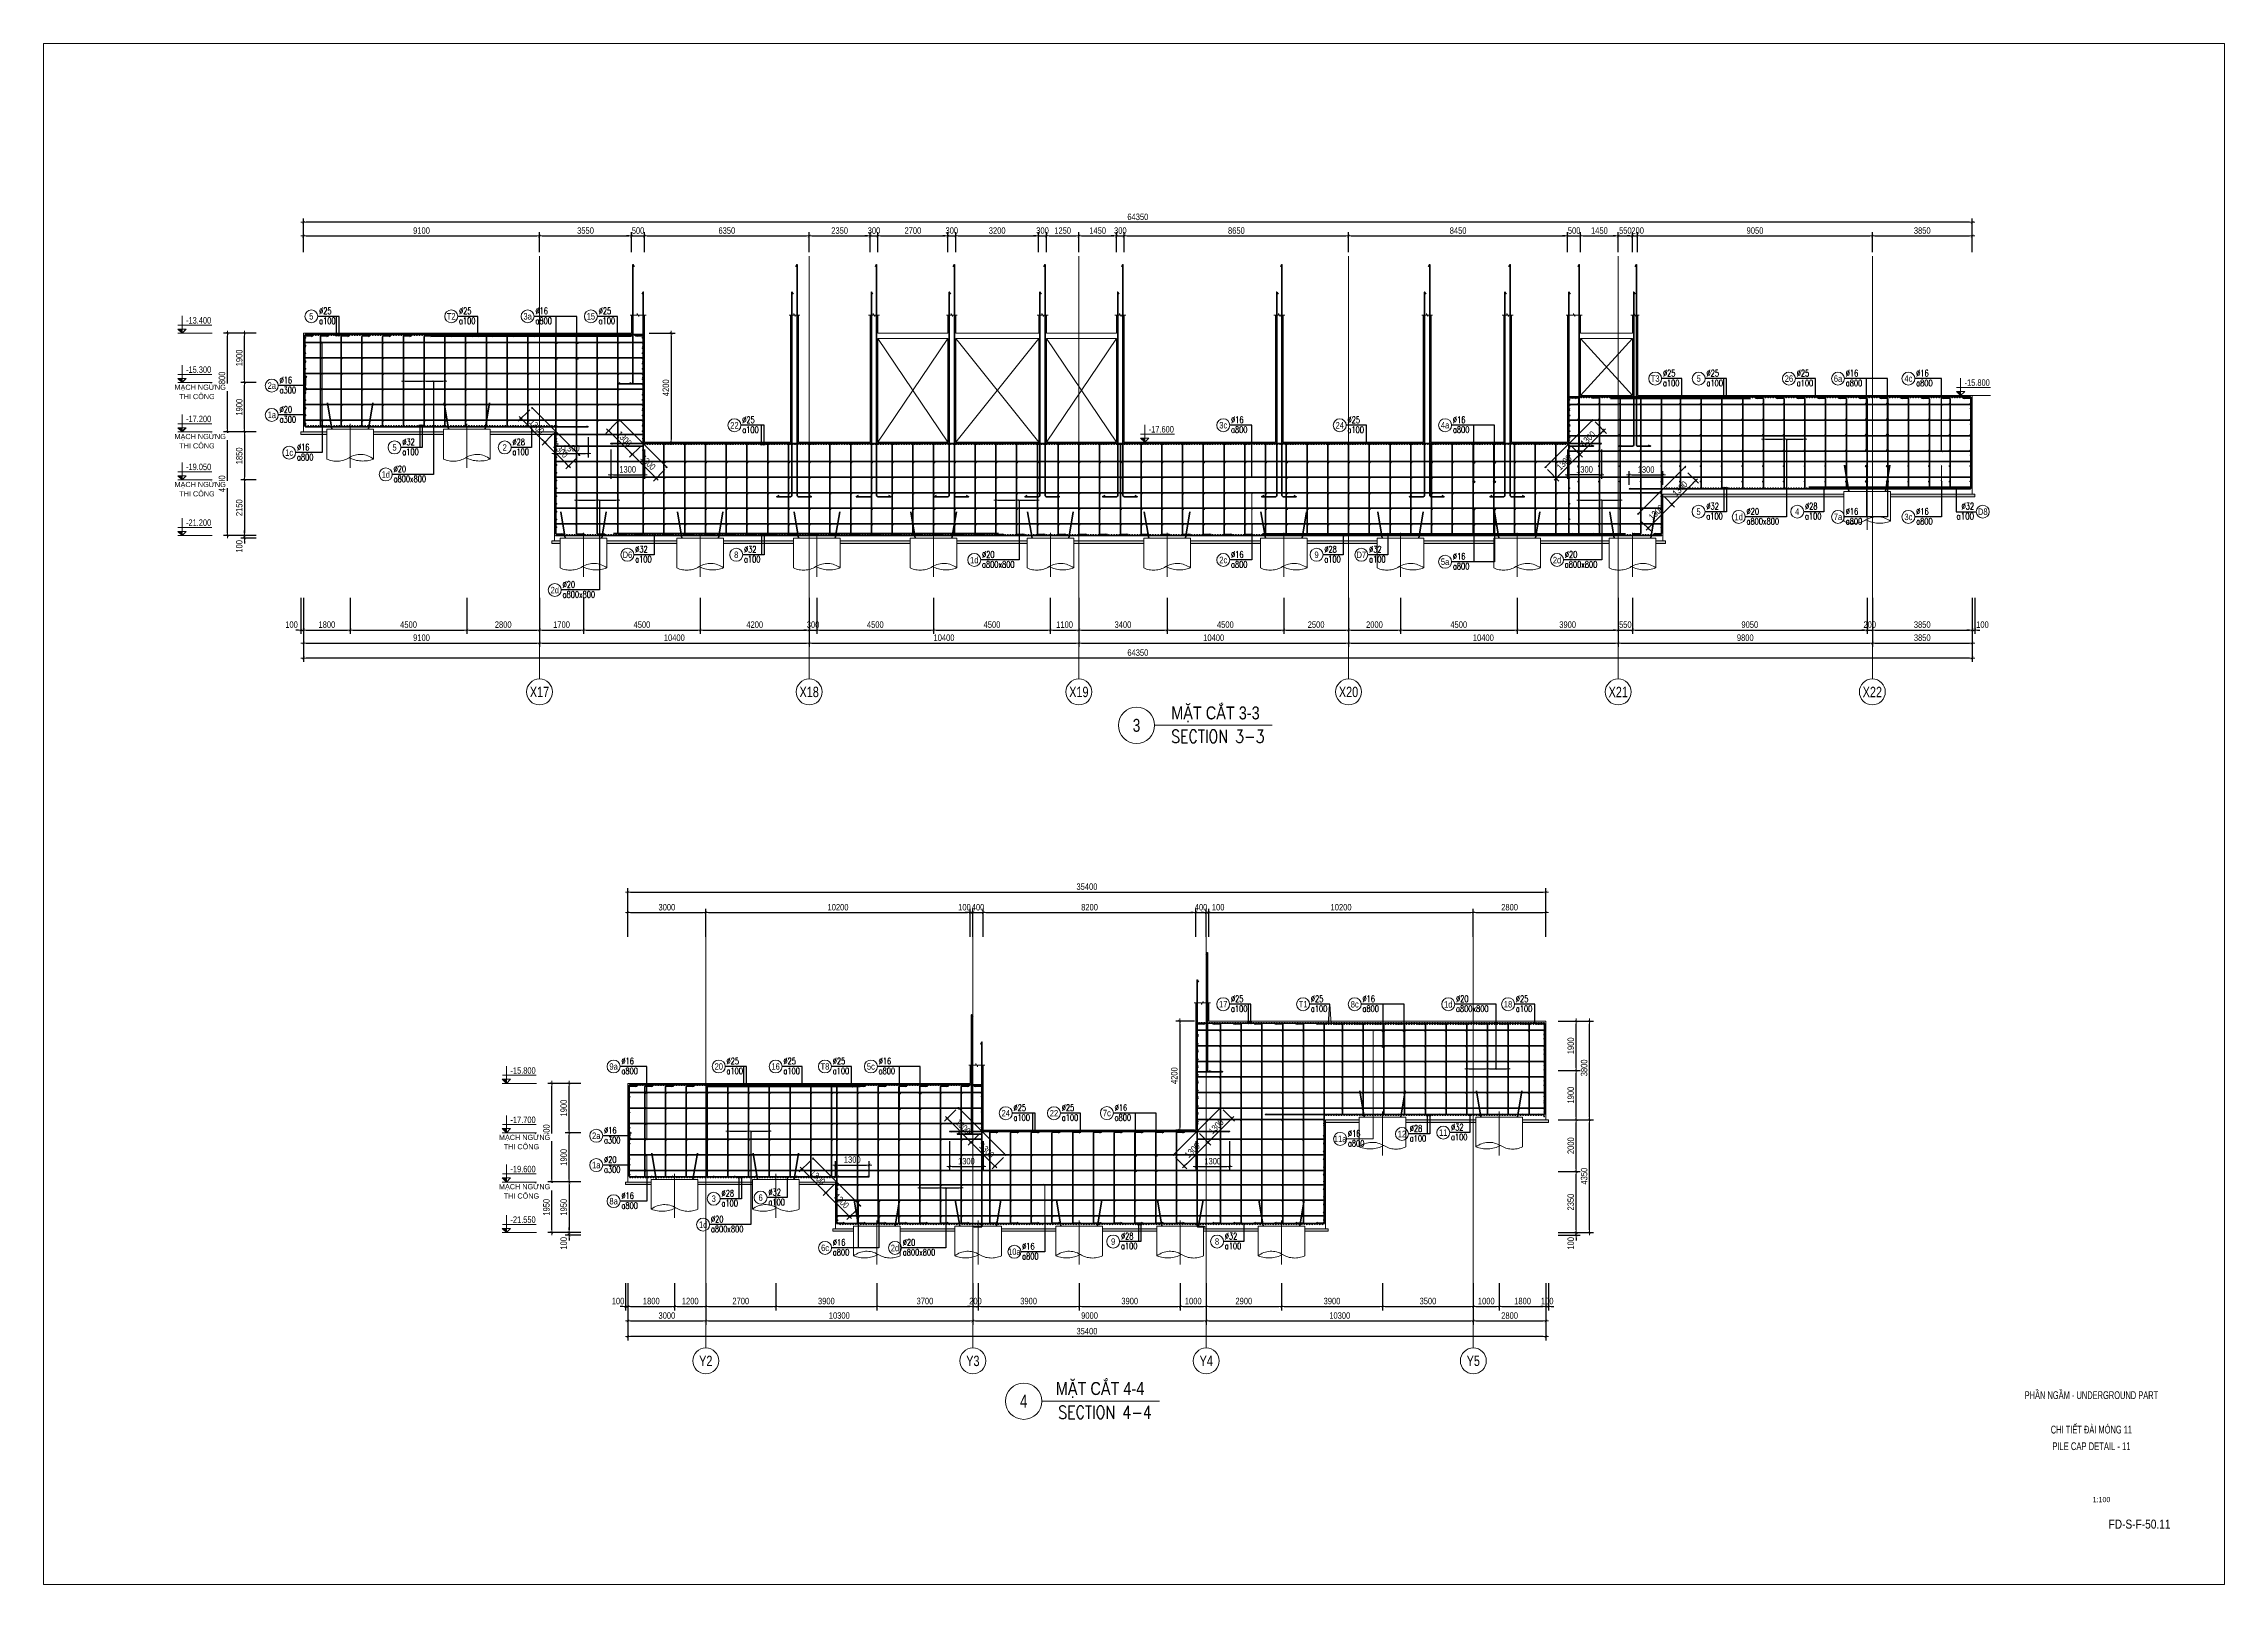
# Paper-space layout 'FD-S-F-50.11' of a CAD drawing. Header units: millimetres. Extents: x 0 to 841, y 0 to 594.
# The model-space entities are those that its viewports show. They can reach past a viewport. Long polylines and large blocks are cut down to what shows.
import ezdxf
from ezdxf.enums import TextEntityAlignment as Align

# ---------------------------------------------------------------- set-up
doc = ezdxf.new("R2010")
doc.units = ezdxf.units.MM
doc.header["$MEASUREMENT"] = 0
for name, pattern in [('CENTER2', [28.575, 19.05, -3.175, 3.175, -3.175]), ('DASHED2', [0.375, 0.25, -0.125]), ('HIDDEN', [0.375, 0.25, -0.125]), ('POD_Grid$0$CENTER2', [1.125, 0.75, -0.125, 0.125, -0.125])]:
    doc.linetypes.add(name, pattern=pattern)
doc.layers.get('Defpoints').update_dxf_attribs({"color": 252})
for name, color, linetype, lineweight in [('KC-TRUC', 5, 'CENTER2', 18), ('NDC_S_ANNO', 7, 'Continuous', 20), ('NDC_S_AXIS', 5, 'CENTER2', 15), ('NDC_S_CONTINUOUS', 3, 'Continuous', 20), ('NDC_S_DIM', 1, 'Continuous', 9), ('NDC_S_ENG TITLE', 3, 'Continuous', 20), ('NDC_S_HATCH MATERIAL', 8, 'Continuous', 13), ('NDC_S_LEADER', 1, 'Continuous', 9), ('NDC_S_OPENING', 9, 'DASHED2', 13), ('NDC_S_REBAR', 4, 'Continuous', 35), ('NDC_S_TEXT SYMBOL', 7, 'Continuous', 20), ('NDC_S_VN TEXT', 7, 'Continuous', 9), ('NDC_S_VN TITLE', 6, 'Continuous', 9), ('POD_Grid$0$NDC_S_AXIS', 5, 'POD_Grid$0$CENTER2', 13), ('POD_Grid$0$NDC_S_SYMBOL', 1, 'Continuous', 15), ('POD_Grid$0$NDC_S_TEXT SYMBOL', 7, 'Continuous', 20)]:
    doc.layers.add(name, color=color, linetype=linetype, lineweight=lineweight)
doc.styles.add('ARIAL', font='arial.ttf', dxfattribs={"width": 0.8})
doc.styles.add('NDC_ANNO', font='', dxfattribs={"width": 0.8})
doc.styles.add('NDC_ARIAL', font='arial.ttf', dxfattribs={"width": 0.8})
doc.styles.add('NDC_DIM', font='', dxfattribs={"width": 0.75})
doc.styles.add('NDC_EN TXT', font='romans.shx', dxfattribs={"width": 0.8})
doc.styles.add('NDC_ROMANS', font='romans.shx', dxfattribs={"width": 0.8})
doc.styles.add('NDC_VIE TXT', font='arial.ttf', dxfattribs={"width": 0.8})
doc.styles.add('POD_Grid$0$NDC_ANNO', font='', dxfattribs={"width": 0.8})
doc.styles.get('NDC_ANNO').set_extended_font_data('Dotum')
doc.styles.get('NDC_DIM').set_extended_font_data('Dotum')
doc.styles.get('POD_Grid$0$NDC_ANNO').set_extended_font_data('Dotum')
doc.dimstyles.new('NDC_1-100', dxfattribs={"dimscale": 100, "dimtxt": 2.5, "dimasz": 1, "dimexe": 1.5, "dimexo": 0, "dimgap": 0.8, "dimtad": 1, "dimdec": 0, "dimdsep": 46, "dimtxsty": 'NDC_ARIAL', "dimblk": 'DIMMARK', "dimcen": 49999.938995, "dimdle": 1.5, "dimclrd": 1, "dimclre": 1, "dimclrt": 3, "dimadec": 0, "dimazin": 0, "dimtfac": 1, "dimtdec": 0, "dimtix": 1, "dimtmove": 2, "dimatfit": 3, "dimfxl": 1, "dimarcsym": 0})
doc.dimstyles.new('NDC_1-50', dxfattribs={"dimscale": 50, "dimtxt": 2.5, "dimasz": 1, "dimexe": 1.5, "dimexo": 0, "dimgap": 0.8, "dimtad": 1, "dimdec": 0, "dimdsep": 46, "dimtxsty": 'NDC_ARIAL', "dimblk": 'DIMMARK', "dimcen": 49999.938995, "dimdle": 1.5, "dimclrd": 1, "dimclre": 1, "dimclrt": 3, "dimadec": 0, "dimazin": 0, "dimtfac": 1, "dimtdec": 0, "dimtix": 1, "dimtmove": 2, "dimatfit": 3, "dimfxl": 1, "dimarcsym": 0})

psp = doc.layouts.new('FD-S-F-50.11')

# ---------------------------------------------------------------- texts
at = {"color": 1, "linetype": 'Continuous', "style": 'NDC_ARIAL', "width": 0.85}
psp.add_text('1:100', height=2, dxfattribs=at).set_placement((793.62, 32.69), align=Align.MIDDLE_CENTER)
at = {"color": 1, "linetype": 'Continuous', "char_height": 3, "style": 'NDC_ARIAL'}
for s, insert, width, attachment_point in [('{\\W0.6;PHẦN NGẦM - UNDERGROUND PART}', (789.72, 72.93), 79.0015, 5), ('{\\W0.6;CHI TIẾT ĐÀI MÓNG 11}', (789.72, 61.17), 69.0096, 2), ('{\\W0.7;PILE CAP DETAIL - 11}', (789.72, 51.72), 65.5189, 8)]:
    psp.add_mtext(s, dxfattribs=dict(at, insert=insert, width=width, attachment_point=attachment_point))
at = {"color": 1, "linetype": 'Continuous', "insert": (820.23, 23.2), "char_height": 3.5, "attachment_point": 6, "style": 'NDC_ARIAL'}
psp.add_mtext('{\\W0.8;FD-S-F-50.11}', dxfattribs=at)

msp = doc.modelspace()

# ---------------------------------------------------------------- texts
at = {"layer": 'NDC_S_ENG TITLE', "style": 'NDC_ROMANS', "width": 0.8}
msp.add_text('PILE CAP THK 6400MM, LEVEL -13.400', height=250, dxfattribs=at).set_placement((310346.9, -47908.5), align=Align.MIDDLE_LEFT)
at = {"layer": 'NDC_S_ENG TITLE', "style": 'NDC_EN TXT', "width": 0.8}
for s, p in [('SECTION 3-3', (294695.2, -75139)), ('SECTION 4-4', (290344.1, -101196))]:
    msp.add_text(s, height=500, dxfattribs=at).set_placement(p, align=Align.MIDDLE_RIGHT)
at = {"layer": 'NDC_S_TEXT SYMBOL', "style": 'NDC_ANNO', "width": 0.8}
for s, p in [('3', (289759.5, -74715.1)), ('4', (285408.4, -100772.1))]:
    msp.add_text(s, height=500, dxfattribs=at).set_placement(p, align=Align.MIDDLE)
at = {"layer": 'NDC_S_VN TITLE', "style": 'NDC_VIE TXT', "width": 0.8}
for s, p in [('MẶT CẮT 3-3', (294511, -74237.4)), ('MẶT CẮT 4-4', (290061.3, -100283.1))]:
    msp.add_text(s, height=500, dxfattribs=at).set_placement(p, align=Align.MIDDLE_RIGHT)

# ---------------------------------------------------------------- blocks, each defined once
blk = doc.blocks.new('*U976')
at = {"layer": 'KC-TRUC', "ltscale": 30}
blk.add_line((0, 311), (0, -1385), dxfattribs=at)
at = {"layer": 'NDC_S_HATCH MATERIAL', "color": 2, "linetype": 'HIDDEN', "ltscale": 500}
blk.add_lwpolyline([(900, -1049), (900, 98), (-900, 98), (-900, -1049)], dxfattribs=at)
for centre, major_axis, start_param, end_param in [((390, -1697), (-583, 583), -1.452433, -0.227584), ((-521, -233), (-636, 636), 1.921341, 2.912184), ((484, 22), (812, 812), 3.446929, 4.297833)]:
    blk.add_ellipse(centre, major_axis=major_axis, ratio=1, start_param=start_param, end_param=end_param, dxfattribs=at)
at = {"layer": 'NDC_S_REBAR', "linetype": 'HIDDEN', "ltscale": 200}
for p, q in [((-876, 1115), (-707, 100)), ((707, 100), (876, 1115))]:
    blk.add_line(p, q, dxfattribs=at)
blk = doc.blocks.new('*U972')
at = {"layer": 'KC-TRUC', "ltscale": 30}
blk.add_line((0, 311), (0, -1385), dxfattribs=at)
at = {"layer": 'NDC_S_HATCH MATERIAL', "color": 2, "linetype": 'HIDDEN', "ltscale": 500}
blk.add_lwpolyline([(900, -1049), (900, 98), (-900, 98), (-900, -1049)], dxfattribs=at)
for centre, major_axis, start_param, end_param in [((390, -1697), (-583, 583), -1.452433, -0.227584), ((-521, -233), (-636, 636), 1.921341, 2.912184), ((484, 22), (812, 812), 3.446929, 4.297833)]:
    blk.add_ellipse(centre, major_axis=major_axis, ratio=1, start_param=start_param, end_param=end_param, dxfattribs=at)
at = {"layer": 'NDC_S_REBAR', "linetype": 'HIDDEN', "ltscale": 200}
for p, q in [((-876, 1115), (-707, 100)), ((707, 100), (876, 1115))]:
    blk.add_line(p, q, dxfattribs=at)
blk = doc.blocks.new('*U973')
at = {"layer": 'KC-TRUC', "ltscale": 30}
blk.add_line((0, 311), (0, -1385), dxfattribs=at)
at = {"layer": 'NDC_S_HATCH MATERIAL', "color": 2, "linetype": 'HIDDEN', "ltscale": 500}
blk.add_lwpolyline([(900, -1049), (900, 98), (-900, 98), (-900, -1049)], dxfattribs=at)
for centre, major_axis, start_param, end_param in [((390, -1697), (-583, 583), -1.452433, -0.227584), ((-521, -233), (-636, 636), 1.921341, 2.912184), ((484, 22), (812, 812), 3.446929, 4.297833)]:
    blk.add_ellipse(centre, major_axis=major_axis, ratio=1, start_param=start_param, end_param=end_param, dxfattribs=at)
at = {"layer": 'NDC_S_REBAR', "linetype": 'HIDDEN', "ltscale": 200}
for p, q in [((-876, 1115), (-707, 100)), ((707, 100), (876, 1115))]:
    blk.add_line(p, q, dxfattribs=at)
blk = doc.blocks.new('*U974')
at = {"layer": 'KC-TRUC', "ltscale": 30}
blk.add_line((0, 311), (0, -1385), dxfattribs=at)
at = {"layer": 'NDC_S_HATCH MATERIAL', "color": 2, "linetype": 'HIDDEN', "ltscale": 500}
blk.add_lwpolyline([(900, -1049), (900, 98), (-900, 98), (-900, -1049)], dxfattribs=at)
for centre, major_axis, start_param, end_param in [((390, -1697), (-583, 583), -1.452433, -0.227584), ((-521, -233), (-636, 636), 1.921341, 2.912184), ((484, 22), (812, 812), 3.446929, 4.297833)]:
    blk.add_ellipse(centre, major_axis=major_axis, ratio=1, start_param=start_param, end_param=end_param, dxfattribs=at)
at = {"layer": 'NDC_S_REBAR', "linetype": 'HIDDEN', "ltscale": 200}
for p, q in [((-876, 1115), (-707, 100)), ((707, 100), (876, 1115))]:
    blk.add_line(p, q, dxfattribs=at)
blk = doc.blocks.new('*U975')
at = {"layer": 'KC-TRUC', "ltscale": 30}
blk.add_line((0, 311), (0, -1385), dxfattribs=at)
at = {"layer": 'NDC_S_HATCH MATERIAL', "color": 2, "linetype": 'HIDDEN', "ltscale": 500}
blk.add_lwpolyline([(900, -1049), (900, 98), (-900, 98), (-900, -1049)], dxfattribs=at)
for centre, major_axis, start_param, end_param in [((390, -1697), (-583, 583), -1.452433, -0.227584), ((-521, -233), (-636, 636), 1.921341, 2.912184), ((484, 22), (812, 812), 3.446929, 4.297833)]:
    blk.add_ellipse(centre, major_axis=major_axis, ratio=1, start_param=start_param, end_param=end_param, dxfattribs=at)
at = {"layer": 'NDC_S_REBAR', "linetype": 'HIDDEN', "ltscale": 200}
for p, q in [((-876, 1115), (-707, 100)), ((707, 100), (876, 1115))]:
    blk.add_line(p, q, dxfattribs=at)
blk = doc.blocks.new('*U964')
at = {"layer": 'KC-TRUC', "ltscale": 30}
blk.add_line((0, 311), (0, -1385), dxfattribs=at)
at = {"layer": 'NDC_S_HATCH MATERIAL', "color": 2, "linetype": 'HIDDEN', "ltscale": 500}
blk.add_lwpolyline([(900, -1049), (900, 98), (-900, 98), (-900, -1049)], dxfattribs=at)
for centre, major_axis, start_param, end_param in [((390, -1697), (-583, 583), -1.452433, -0.227584), ((-521, -233), (-636, 636), 1.921341, 2.912184), ((484, 22), (812, 812), 3.446929, 4.297833)]:
    blk.add_ellipse(centre, major_axis=major_axis, ratio=1, start_param=start_param, end_param=end_param, dxfattribs=at)
at = {"layer": 'NDC_S_REBAR', "linetype": 'HIDDEN', "ltscale": 200}
for p, q in [((-876, 1115), (-707, 100)), ((707, 100), (876, 1115))]:
    blk.add_line(p, q, dxfattribs=at)
blk = doc.blocks.new('*U965')
at = {"layer": 'KC-TRUC', "ltscale": 30}
blk.add_line((0, 311), (0, -1385), dxfattribs=at)
at = {"layer": 'NDC_S_HATCH MATERIAL', "color": 2, "linetype": 'HIDDEN', "ltscale": 500}
blk.add_lwpolyline([(900, -1049), (900, 98), (-900, 98), (-900, -1049)], dxfattribs=at)
for centre, major_axis, start_param, end_param in [((390, -1697), (-583, 583), -1.452433, -0.227584), ((-521, -233), (-636, 636), 1.921341, 2.912184), ((484, 22), (812, 812), 3.446929, 4.297833)]:
    blk.add_ellipse(centre, major_axis=major_axis, ratio=1, start_param=start_param, end_param=end_param, dxfattribs=at)
at = {"layer": 'NDC_S_REBAR', "linetype": 'HIDDEN', "ltscale": 200}
for p, q in [((-876, 1115), (-707, 100)), ((707, 100), (876, 1115))]:
    blk.add_line(p, q, dxfattribs=at)
blk = doc.blocks.new('*U966')
at = {"layer": 'KC-TRUC', "ltscale": 30}
blk.add_line((0, 311), (0, -1385), dxfattribs=at)
at = {"layer": 'NDC_S_HATCH MATERIAL', "color": 2, "linetype": 'HIDDEN', "ltscale": 500}
blk.add_lwpolyline([(900, -1049), (900, 98), (-900, 98), (-900, -1049)], dxfattribs=at)
for centre, major_axis, start_param, end_param in [((390, -1697), (-583, 583), -1.452433, -0.227584), ((-521, -233), (-636, 636), 1.921341, 2.912184), ((484, 22), (812, 812), 3.446929, 4.297833)]:
    blk.add_ellipse(centre, major_axis=major_axis, ratio=1, start_param=start_param, end_param=end_param, dxfattribs=at)
at = {"layer": 'NDC_S_REBAR', "linetype": 'HIDDEN', "ltscale": 200}
for p, q in [((-876, 1115), (-707, 100)), ((707, 100), (876, 1115))]:
    blk.add_line(p, q, dxfattribs=at)
blk = doc.blocks.new('*U967')
at = {"layer": 'KC-TRUC', "ltscale": 30}
blk.add_line((0, 311), (0, -1385), dxfattribs=at)
at = {"layer": 'NDC_S_HATCH MATERIAL', "color": 2, "linetype": 'HIDDEN', "ltscale": 500}
blk.add_lwpolyline([(900, -1049), (900, 98), (-900, 98), (-900, -1049)], dxfattribs=at)
for centre, major_axis, start_param, end_param in [((390, -1697), (-583, 583), -1.452433, -0.227584), ((-521, -233), (-636, 636), 1.921341, 2.912184), ((484, 22), (812, 812), 3.446929, 4.297833)]:
    blk.add_ellipse(centre, major_axis=major_axis, ratio=1, start_param=start_param, end_param=end_param, dxfattribs=at)
at = {"layer": 'NDC_S_REBAR', "linetype": 'HIDDEN', "ltscale": 200}
for p, q in [((-876, 1115), (-707, 100)), ((707, 100), (876, 1115))]:
    blk.add_line(p, q, dxfattribs=at)
blk = doc.blocks.new('*U968')
at = {"layer": 'KC-TRUC', "ltscale": 30}
blk.add_line((0, 311), (0, -1385), dxfattribs=at)
at = {"layer": 'NDC_S_HATCH MATERIAL', "color": 2, "linetype": 'HIDDEN', "ltscale": 500}
blk.add_lwpolyline([(900, -1049), (900, 98), (-900, 98), (-900, -1049)], dxfattribs=at)
for centre, major_axis, start_param, end_param in [((390, -1697), (-583, 583), -1.452433, -0.227584), ((-521, -233), (-636, 636), 1.921341, 2.912184), ((484, 22), (812, 812), 3.446929, 4.297833)]:
    blk.add_ellipse(centre, major_axis=major_axis, ratio=1, start_param=start_param, end_param=end_param, dxfattribs=at)
at = {"layer": 'NDC_S_REBAR', "linetype": 'HIDDEN', "ltscale": 200}
for p, q in [((-876, 1115), (-707, 100)), ((707, 100), (876, 1115))]:
    blk.add_line(p, q, dxfattribs=at)
blk = doc.blocks.new('*U969')
at = {"layer": 'KC-TRUC', "ltscale": 30}
blk.add_line((0, 311), (0, -1385), dxfattribs=at)
at = {"layer": 'NDC_S_HATCH MATERIAL', "color": 2, "linetype": 'HIDDEN', "ltscale": 500}
blk.add_lwpolyline([(900, -1049), (900, 98), (-900, 98), (-900, -1049)], dxfattribs=at)
for centre, major_axis, start_param, end_param in [((390, -1697), (-583, 583), -1.452433, -0.227584), ((-521, -233), (-636, 636), 1.921341, 2.912184), ((484, 22), (812, 812), 3.446929, 4.297833)]:
    blk.add_ellipse(centre, major_axis=major_axis, ratio=1, start_param=start_param, end_param=end_param, dxfattribs=at)
at = {"layer": 'NDC_S_REBAR', "linetype": 'HIDDEN', "ltscale": 200}
for p, q in [((-876, 1115), (-707, 100)), ((707, 100), (876, 1115))]:
    blk.add_line(p, q, dxfattribs=at)
blk = doc.blocks.new('*U970')
at = {"layer": 'KC-TRUC', "ltscale": 30}
blk.add_line((0, 311), (0, -1385), dxfattribs=at)
at = {"layer": 'NDC_S_HATCH MATERIAL', "color": 2, "linetype": 'HIDDEN', "ltscale": 500}
blk.add_lwpolyline([(900, -1049), (900, 98), (-900, 98), (-900, -1049)], dxfattribs=at)
for centre, major_axis, start_param, end_param in [((390, -1697), (-583, 583), -1.452433, -0.227584), ((-521, -233), (-636, 636), 1.921341, 2.912184), ((484, 22), (812, 812), 3.446929, 4.297833)]:
    blk.add_ellipse(centre, major_axis=major_axis, ratio=1, start_param=start_param, end_param=end_param, dxfattribs=at)
at = {"layer": 'NDC_S_REBAR', "linetype": 'HIDDEN', "ltscale": 200}
for p, q in [((-876, 1115), (-707, 100)), ((707, 100), (876, 1115))]:
    blk.add_line(p, q, dxfattribs=at)
blk = doc.blocks.new('*U971')
at = {"layer": 'KC-TRUC', "ltscale": 30}
blk.add_line((0, 311), (0, -1385), dxfattribs=at)
at = {"layer": 'NDC_S_HATCH MATERIAL', "color": 2, "linetype": 'HIDDEN', "ltscale": 500}
blk.add_lwpolyline([(900, -1049), (900, 98), (-900, 98), (-900, -1049)], dxfattribs=at)
for centre, major_axis, start_param, end_param in [((390, -1697), (-583, 583), -1.452433, -0.227584), ((-521, -233), (-636, 636), 1.921341, 2.912184), ((484, 22), (812, 812), 3.446929, 4.297833)]:
    blk.add_ellipse(centre, major_axis=major_axis, ratio=1, start_param=start_param, end_param=end_param, dxfattribs=at)
at = {"layer": 'NDC_S_REBAR', "linetype": 'HIDDEN', "ltscale": 200}
for p, q in [((-876, 1115), (-707, 100)), ((707, 100), (876, 1115))]:
    blk.add_line(p, q, dxfattribs=at)
blk = doc.blocks.new('DIMMARK')
at = {"layer": 'NDC_S_DIM', "color": 1}
blk.add_line((-1.5, 0), (1, 0), dxfattribs=at)
at = {"layer": 'NDC_S_DIM', "color": 2, "const_width": 0.15}
blk.add_lwpolyline([(-0.5, -0.5), (0.5, 0.5)], dxfattribs=at)
blk = doc.blocks.new('*D1064')
at = {"layer": 'Defpoints', "color": 0, "transparency": 16777216}
for p in [(255366, -67401), (255812, -67401), (255812, -67501)]:
    blk.add_point(p, dxfattribs=at)
at = {"layer": 'NDC_S_DIM', "color": 1, "lineweight": -2, "transparency": 16777216}
for p, q in [((255366, -67301), (255366, -67201)), ((255812, -67401), (255216, -67401)), ((255812, -67501), (255216, -67501)), ((255366, -67501), (255366, -67401)), ((255366, -67601), (255366, -67701))]:
    blk.add_line(p, q, dxfattribs=at)
at = {"layer": 'NDC_S_DIM', "color": 1, "lineweight": -2, "transparency": 16777216, "xscale": 100, "yscale": 100, "zscale": 100}
for p, rotation in [((255366, -67401), 270), ((255366, -67501), 90)]:
    blk.add_blockref('DIMMARK', p, dxfattribs=dict(at, rotation=rotation))
at = {"layer": 'NDC_S_DIM', "color": 3, "transparency": 16777216, "insert": (255158, -67816), "char_height": 250, "attachment_point": 5, "rotation": 90, "style": 'NDC_ARIAL'}
blk.add_mtext('100', dxfattribs=at)
blk = doc.blocks.new('*D1065')
at = {"layer": 'Defpoints', "color": 0, "transparency": 16777216}
for p in [(255366, -61501), (255812, -61501), (255812, -63401)]:
    blk.add_point(p, dxfattribs=at)
at = {"layer": 'NDC_S_DIM', "color": 1, "lineweight": -2, "transparency": 16777216}
for p, q in [((255812, -61501), (255216, -61501)), ((255366, -63301), (255366, -61601)), ((255812, -63401), (255216, -63401))]:
    blk.add_line(p, q, dxfattribs=at)
at = {"layer": 'NDC_S_DIM', "color": 1, "lineweight": -2, "transparency": 16777216, "xscale": 100, "yscale": 100, "zscale": 100}
for p, rotation in [((255366, -61501), 90), ((255366, -63401), 270)]:
    blk.add_blockref('DIMMARK', p, dxfattribs=dict(at, rotation=rotation))
at = {"layer": 'NDC_S_DIM', "color": 3, "transparency": 16777216, "insert": (255158, -62451), "char_height": 250, "attachment_point": 5, "rotation": 90, "style": 'NDC_ARIAL'}
blk.add_mtext('1900', dxfattribs=at)
blk = doc.blocks.new('*D1066')
at = {"layer": 'Defpoints', "color": 0, "transparency": 16777216}
for p in [(255366, -59601), (255812, -59601), (255812, -61501)]:
    blk.add_point(p, dxfattribs=at)
at = {"layer": 'NDC_S_DIM', "color": 1, "lineweight": -2, "transparency": 16777216}
for p, q in [((255812, -59601), (255216, -59601)), ((255366, -61401), (255366, -59701)), ((255812, -61501), (255216, -61501))]:
    blk.add_line(p, q, dxfattribs=at)
at = {"layer": 'NDC_S_DIM', "color": 1, "lineweight": -2, "transparency": 16777216, "xscale": 100, "yscale": 100, "zscale": 100}
for p, rotation in [((255366, -59601), 90), ((255366, -61501), 270)]:
    blk.add_blockref('DIMMARK', p, dxfattribs=dict(at, rotation=rotation))
at = {"layer": 'NDC_S_DIM', "color": 3, "transparency": 16777216, "insert": (255158, -60551), "char_height": 250, "attachment_point": 5, "rotation": 90, "style": 'NDC_ARIAL'}
blk.add_mtext('1900', dxfattribs=at)
blk = doc.blocks.new('*D1067')
at = {"layer": 'Defpoints', "color": 0, "transparency": 16777216}
for p in [(254699, -59601), (255353, -59601), (255353, -63401)]:
    blk.add_point(p, dxfattribs=at)
at = {"layer": 'NDC_S_DIM', "color": 1, "lineweight": -2, "transparency": 16777216}
for p, q in [((255353, -59601), (254549, -59601)), ((254699, -63301), (254699, -59701)), ((255353, -63401), (254549, -63401))]:
    blk.add_line(p, q, dxfattribs=at)
at = {"layer": 'NDC_S_DIM', "color": 1, "lineweight": -2, "transparency": 16777216, "xscale": 100, "yscale": 100, "zscale": 100}
for p, rotation in [((254699, -59601), 90), ((254699, -63401), 270)]:
    blk.add_blockref('DIMMARK', p, dxfattribs=dict(at, rotation=rotation))
at = {"layer": 'NDC_S_DIM', "color": 3, "transparency": 16777216, "insert": (254492, -61401), "char_height": 250, "attachment_point": 5, "rotation": 90, "style": 'NDC_ARIAL'}
blk.add_mtext('3800', dxfattribs=at)
blk = doc.blocks.new('CD')
blk.add_hatch(color=2).paths.add_polyline_path([(0, 160), (-161, 160), (0, 0)])
at = {"ltscale": 50}
h = blk.add_hatch(dxfattribs=at)
h.set_pattern_fill('ANSI31', color=8, scale=140.625054, style=0)
h.set_pattern_definition([(45, (6e-10, 0), (-315.7, 315.7), [])])
h.paths.add_polyline_path([(0, 160), (0, 0), (161, 160)])
at = {"color": 8, "ltscale": 50}
for p, q in [((1156, 0), (-164, 0)), ((-159, 314), (1147, 314))]:
    blk.add_line(p, q, dxfattribs=at)
for points in [[(0, 0), (-161, 160), (0, 160)], [(0, 669), (0, 0)], [(0, 0), (161, 160), (0, 160)]]:
    blk.add_lwpolyline(points, dxfattribs=at)
at = {"color": 3, "style": 'NDC_ARIAL', "width": 0.7}
blk.add_attdef('COT', (154, 375), '', height=250, dxfattribs=at)
blk = doc.blocks.new('*D1062')
at = {"layer": 'Defpoints', "color": 0, "transparency": 16777216}
for p in [(254699, -63401), (255601, -63401), (255601, -67401)]:
    blk.add_point(p, dxfattribs=at)
at = {"layer": 'NDC_S_DIM', "color": 1, "lineweight": -2, "transparency": 16777216}
for p, q in [((255601, -63401), (254549, -63401)), ((254699, -67301), (254699, -63501)), ((255601, -67401), (254549, -67401))]:
    blk.add_line(p, q, dxfattribs=at)
at = {"layer": 'NDC_S_DIM', "color": 1, "lineweight": -2, "transparency": 16777216, "xscale": 100, "yscale": 100, "zscale": 100}
for p, rotation in [((254699, -63401), 90), ((254699, -67401), 270)]:
    blk.add_blockref('DIMMARK', p, dxfattribs=dict(at, rotation=rotation))
at = {"layer": 'NDC_S_DIM', "color": 3, "transparency": 16777216, "insert": (254492, -65401), "char_height": 250, "attachment_point": 5, "rotation": 90, "style": 'NDC_ARIAL'}
blk.add_mtext('4000', dxfattribs=at)
blk = doc.blocks.new('*D1063')
at = {"layer": 'Defpoints', "color": 0, "transparency": 16777216}
for p in [(255812, -63401), (255366, -65251), (255812, -65251)]:
    blk.add_point(p, dxfattribs=at)
at = {"layer": 'NDC_S_DIM', "color": 1, "lineweight": -2, "transparency": 16777216}
for p, q in [((255812, -63401), (255216, -63401)), ((255366, -63501), (255366, -65151)), ((255812, -65251), (255216, -65251))]:
    blk.add_line(p, q, dxfattribs=at)
at = {"layer": 'NDC_S_DIM', "color": 1, "lineweight": -2, "transparency": 16777216, "xscale": 100, "yscale": 100, "zscale": 100}
for p, rotation in [((255366, -63401), 90), ((255366, -65251), 270)]:
    blk.add_blockref('DIMMARK', p, dxfattribs=dict(at, rotation=rotation))
at = {"layer": 'NDC_S_DIM', "color": 3, "transparency": 16777216, "insert": (255158, -64326), "char_height": 250, "attachment_point": 5, "rotation": 90, "style": 'NDC_ARIAL'}
blk.add_mtext('1850', dxfattribs=at)
blk = doc.blocks.new('*D1061')
at = {"layer": 'Defpoints', "color": 0, "transparency": 16777216}
for p in [(255812, -65251), (255366, -67401), (255812, -67401)]:
    blk.add_point(p, dxfattribs=at)
at = {"layer": 'NDC_S_DIM', "color": 1, "lineweight": -2, "transparency": 16777216}
for p, q in [((255812, -65251), (255216, -65251)), ((255366, -65351), (255366, -67301)), ((255812, -67401), (255216, -67401))]:
    blk.add_line(p, q, dxfattribs=at)
at = {"layer": 'NDC_S_DIM', "color": 1, "lineweight": -2, "transparency": 16777216, "xscale": 100, "yscale": 100, "zscale": 100}
for p, rotation in [((255366, -65251), 90), ((255366, -67401), 270)]:
    blk.add_blockref('DIMMARK', p, dxfattribs=dict(at, rotation=rotation))
at = {"layer": 'NDC_S_DIM', "color": 3, "transparency": 16777216, "insert": (255158, -66326), "char_height": 250, "attachment_point": 5, "rotation": 90, "style": 'NDC_ARIAL'}
blk.add_mtext('2150', dxfattribs=at)
blk = doc.blocks.new('*U51')
at = {"layer": 'POD_Grid$0$NDC_S_SYMBOL'}
blk.add_line((0, 5), (0, 9), dxfattribs=at)
blk.add_circle((0, 0), 5, dxfattribs=at)
at = {"layer": 'POD_Grid$0$NDC_S_TEXT SYMBOL', "color": 7, "style": 'POD_Grid$0$NDC_ANNO', "width": 0.8}
blk.add_attdef('GRID', text='', height=4, dxfattribs=at).set_placement((0, 0), align=Align.MIDDLE)
blk = doc.blocks.new('*D1088')
at = {"layer": 'Defpoints', "color": 0, "transparency": 16777216}
for p in [(257536, -69802), (257636, -69802), (257636, -71042)]:
    blk.add_point(p, dxfattribs=at)
at = {"layer": 'NDC_S_DIM', "color": 1, "lineweight": -2, "transparency": 16777216}
for p, q in [((257536, -69802), (257536, -71192)), ((257636, -69802), (257636, -71192)), ((257436, -71042), (257336, -71042)), ((257536, -71042), (257636, -71042)), ((257736, -71042), (257836, -71042))]:
    blk.add_line(p, q, dxfattribs=at)
at = {"layer": 'NDC_S_DIM', "color": 1, "lineweight": -2, "transparency": 16777216, "xscale": 100, "yscale": 100, "zscale": 100}
blk.add_blockref('DIMMARK', (257536, -71042), dxfattribs=at)
at = {"layer": 'NDC_S_DIM', "color": 1, "lineweight": -2, "transparency": 16777216, "xscale": 100, "yscale": 100, "zscale": 100, "rotation": 180}
blk.add_blockref('DIMMARK', (257636, -71042), dxfattribs=at)
at = {"layer": 'NDC_S_DIM', "color": 3, "transparency": 16777216, "insert": (257174, -70834), "char_height": 250, "attachment_point": 5, "style": 'NDC_ARIAL'}
blk.add_mtext('100', dxfattribs=at)
blk = doc.blocks.new('*D1089')
at = {"layer": 'Defpoints', "color": 0, "transparency": 16777216}
for p in [(257636, -69802), (259436, -69802), (259436, -71042)]:
    blk.add_point(p, dxfattribs=at)
at = {"layer": 'NDC_S_DIM', "color": 1, "lineweight": -2, "transparency": 16777216}
for p, q in [((257636, -69802), (257636, -71192)), ((259436, -69802), (259436, -71192)), ((257736, -71042), (259336, -71042))]:
    blk.add_line(p, q, dxfattribs=at)
at = {"layer": 'NDC_S_DIM', "color": 1, "lineweight": -2, "transparency": 16777216, "xscale": 100, "yscale": 100, "zscale": 100, "rotation": 180}
blk.add_blockref('DIMMARK', (257636, -71042), dxfattribs=at)
at = {"layer": 'NDC_S_DIM', "color": 1, "lineweight": -2, "transparency": 16777216, "xscale": 100, "yscale": 100, "zscale": 100}
blk.add_blockref('DIMMARK', (259436, -71042), dxfattribs=at)
at = {"layer": 'NDC_S_DIM', "color": 3, "transparency": 16777216, "insert": (258536, -70834), "char_height": 250, "attachment_point": 5, "style": 'NDC_ARIAL'}
blk.add_mtext('1800', dxfattribs=at)
blk = doc.blocks.new('*D1090')
at = {"layer": 'Defpoints', "color": 0, "transparency": 16777216}
for p in [(259436, -69802), (263936, -69802), (263936, -71042)]:
    blk.add_point(p, dxfattribs=at)
at = {"layer": 'NDC_S_DIM', "color": 1, "lineweight": -2, "transparency": 16777216}
for p, q in [((259436, -69802), (259436, -71192)), ((263936, -69802), (263936, -71192)), ((259536, -71042), (263836, -71042))]:
    blk.add_line(p, q, dxfattribs=at)
at = {"layer": 'NDC_S_DIM', "color": 1, "lineweight": -2, "transparency": 16777216, "xscale": 100, "yscale": 100, "zscale": 100, "rotation": 180}
blk.add_blockref('DIMMARK', (259436, -71042), dxfattribs=at)
at = {"layer": 'NDC_S_DIM', "color": 1, "lineweight": -2, "transparency": 16777216, "xscale": 100, "yscale": 100, "zscale": 100}
blk.add_blockref('DIMMARK', (263936, -71042), dxfattribs=at)
at = {"layer": 'NDC_S_DIM', "color": 3, "transparency": 16777216, "insert": (261686, -70834), "char_height": 250, "attachment_point": 5, "style": 'NDC_ARIAL'}
blk.add_mtext('4500', dxfattribs=at)
blk = doc.blocks.new('*D1068')
at = {"layer": 'Defpoints', "color": 0, "transparency": 16777216}
for p in [(263936, -69802), (266736, -69802), (266736, -71042)]:
    blk.add_point(p, dxfattribs=at)
at = {"layer": 'NDC_S_DIM', "color": 1, "lineweight": -2, "transparency": 16777216}
for p, q in [((263936, -69802), (263936, -71192)), ((266736, -69802), (266736, -71192)), ((264036, -71042), (266636, -71042))]:
    blk.add_line(p, q, dxfattribs=at)
at = {"layer": 'NDC_S_DIM', "color": 1, "lineweight": -2, "transparency": 16777216, "xscale": 100, "yscale": 100, "zscale": 100, "rotation": 180}
blk.add_blockref('DIMMARK', (263936, -71042), dxfattribs=at)
at = {"layer": 'NDC_S_DIM', "color": 1, "lineweight": -2, "transparency": 16777216, "xscale": 100, "yscale": 100, "zscale": 100}
blk.add_blockref('DIMMARK', (266736, -71042), dxfattribs=at)
at = {"layer": 'NDC_S_DIM', "color": 3, "transparency": 16777216, "insert": (265336, -70834), "char_height": 250, "attachment_point": 5, "style": 'NDC_ARIAL'}
blk.add_mtext('2800', dxfattribs=at)
blk = doc.blocks.new('*D1069')
at = {"layer": 'Defpoints', "color": 0, "transparency": 16777216}
for p in [(266736, -69802), (268436, -69802), (268436, -71042)]:
    blk.add_point(p, dxfattribs=at)
at = {"layer": 'NDC_S_DIM', "color": 1, "lineweight": -2, "transparency": 16777216}
for p, q in [((266736, -69802), (266736, -71192)), ((268436, -69802), (268436, -71192)), ((266836, -71042), (268336, -71042))]:
    blk.add_line(p, q, dxfattribs=at)
at = {"layer": 'NDC_S_DIM', "color": 1, "lineweight": -2, "transparency": 16777216, "xscale": 100, "yscale": 100, "zscale": 100, "rotation": 180}
blk.add_blockref('DIMMARK', (266736, -71042), dxfattribs=at)
at = {"layer": 'NDC_S_DIM', "color": 1, "lineweight": -2, "transparency": 16777216, "xscale": 100, "yscale": 100, "zscale": 100}
blk.add_blockref('DIMMARK', (268436, -71042), dxfattribs=at)
at = {"layer": 'NDC_S_DIM', "color": 3, "transparency": 16777216, "insert": (267586, -70834), "char_height": 250, "attachment_point": 5, "style": 'NDC_ARIAL'}
blk.add_mtext('1700', dxfattribs=at)
blk = doc.blocks.new('*D1070')
at = {"layer": 'Defpoints', "color": 0, "transparency": 16777216}
for p in [(268436, -69802), (272936, -69802), (272936, -71042)]:
    blk.add_point(p, dxfattribs=at)
at = {"layer": 'NDC_S_DIM', "color": 1, "lineweight": -2, "transparency": 16777216}
for p, q in [((268436, -69802), (268436, -71192)), ((272936, -69802), (272936, -71192)), ((268536, -71042), (272836, -71042))]:
    blk.add_line(p, q, dxfattribs=at)
at = {"layer": 'NDC_S_DIM', "color": 1, "lineweight": -2, "transparency": 16777216, "xscale": 100, "yscale": 100, "zscale": 100, "rotation": 180}
blk.add_blockref('DIMMARK', (268436, -71042), dxfattribs=at)
at = {"layer": 'NDC_S_DIM', "color": 1, "lineweight": -2, "transparency": 16777216, "xscale": 100, "yscale": 100, "zscale": 100}
blk.add_blockref('DIMMARK', (272936, -71042), dxfattribs=at)
at = {"layer": 'NDC_S_DIM', "color": 3, "transparency": 16777216, "insert": (270686, -70834), "char_height": 250, "attachment_point": 5, "style": 'NDC_ARIAL'}
blk.add_mtext('4500', dxfattribs=at)
blk = doc.blocks.new('*D1071')
at = {"layer": 'Defpoints', "color": 0, "transparency": 16777216}
for p in [(272936, -69802), (277136, -69802), (277136, -71042)]:
    blk.add_point(p, dxfattribs=at)
at = {"layer": 'NDC_S_DIM', "color": 1, "lineweight": -2, "transparency": 16777216}
for p, q in [((272936, -69802), (272936, -71192)), ((277136, -69802), (277136, -71192)), ((273036, -71042), (277036, -71042))]:
    blk.add_line(p, q, dxfattribs=at)
at = {"layer": 'NDC_S_DIM', "color": 1, "lineweight": -2, "transparency": 16777216, "xscale": 100, "yscale": 100, "zscale": 100, "rotation": 180}
blk.add_blockref('DIMMARK', (272936, -71042), dxfattribs=at)
at = {"layer": 'NDC_S_DIM', "color": 1, "lineweight": -2, "transparency": 16777216, "xscale": 100, "yscale": 100, "zscale": 100}
blk.add_blockref('DIMMARK', (277136, -71042), dxfattribs=at)
at = {"layer": 'NDC_S_DIM', "color": 3, "transparency": 16777216, "insert": (275036, -70834), "char_height": 250, "attachment_point": 5, "style": 'NDC_ARIAL'}
blk.add_mtext('4200', dxfattribs=at)
blk = doc.blocks.new('*D1072')
at = {"layer": 'Defpoints', "color": 0, "transparency": 16777216}
for p in [(277136, -69802), (277436, -69802), (277436, -71042)]:
    blk.add_point(p, dxfattribs=at)
at = {"layer": 'NDC_S_DIM', "color": 1, "lineweight": -2, "transparency": 16777216}
for p, q in [((277136, -69802), (277136, -71192)), ((277436, -69802), (277436, -71192)), ((277036, -71042), (276936, -71042)), ((277136, -71042), (277436, -71042)), ((277536, -71042), (277636, -71042))]:
    blk.add_line(p, q, dxfattribs=at)
at = {"layer": 'NDC_S_DIM', "color": 1, "lineweight": -2, "transparency": 16777216, "xscale": 100, "yscale": 100, "zscale": 100}
blk.add_blockref('DIMMARK', (277136, -71042), dxfattribs=at)
at = {"layer": 'NDC_S_DIM', "color": 1, "lineweight": -2, "transparency": 16777216, "xscale": 100, "yscale": 100, "zscale": 100, "rotation": 180}
blk.add_blockref('DIMMARK', (277436, -71042), dxfattribs=at)
at = {"layer": 'NDC_S_DIM', "color": 3, "transparency": 16777216, "insert": (277286, -70834), "char_height": 250, "attachment_point": 5, "style": 'NDC_ARIAL'}
blk.add_mtext('300', dxfattribs=at)
blk = doc.blocks.new('*D1073')
at = {"layer": 'Defpoints', "color": 0, "transparency": 16777216}
for p in [(277436, -69802), (281936, -69802), (281936, -71042)]:
    blk.add_point(p, dxfattribs=at)
at = {"layer": 'NDC_S_DIM', "color": 1, "lineweight": -2, "transparency": 16777216}
for p, q in [((277436, -69802), (277436, -71192)), ((281936, -69802), (281936, -71192)), ((277536, -71042), (281836, -71042))]:
    blk.add_line(p, q, dxfattribs=at)
at = {"layer": 'NDC_S_DIM', "color": 1, "lineweight": -2, "transparency": 16777216, "xscale": 100, "yscale": 100, "zscale": 100, "rotation": 180}
blk.add_blockref('DIMMARK', (277436, -71042), dxfattribs=at)
at = {"layer": 'NDC_S_DIM', "color": 1, "lineweight": -2, "transparency": 16777216, "xscale": 100, "yscale": 100, "zscale": 100}
blk.add_blockref('DIMMARK', (281936, -71042), dxfattribs=at)
at = {"layer": 'NDC_S_DIM', "color": 3, "transparency": 16777216, "insert": (279686, -70834), "char_height": 250, "attachment_point": 5, "style": 'NDC_ARIAL'}
blk.add_mtext('4500', dxfattribs=at)
blk = doc.blocks.new('*D1074')
at = {"layer": 'Defpoints', "color": 0, "transparency": 16777216}
for p in [(281936, -69802), (286436, -69802), (286436, -71042)]:
    blk.add_point(p, dxfattribs=at)
at = {"layer": 'NDC_S_DIM', "color": 1, "lineweight": -2, "transparency": 16777216}
for p, q in [((281936, -69802), (281936, -71192)), ((286436, -69802), (286436, -71192)), ((282036, -71042), (286336, -71042))]:
    blk.add_line(p, q, dxfattribs=at)
at = {"layer": 'NDC_S_DIM', "color": 1, "lineweight": -2, "transparency": 16777216, "xscale": 100, "yscale": 100, "zscale": 100, "rotation": 180}
blk.add_blockref('DIMMARK', (281936, -71042), dxfattribs=at)
at = {"layer": 'NDC_S_DIM', "color": 1, "lineweight": -2, "transparency": 16777216, "xscale": 100, "yscale": 100, "zscale": 100}
blk.add_blockref('DIMMARK', (286436, -71042), dxfattribs=at)
at = {"layer": 'NDC_S_DIM', "color": 3, "transparency": 16777216, "insert": (284186, -70834), "char_height": 250, "attachment_point": 5, "style": 'NDC_ARIAL'}
blk.add_mtext('4500', dxfattribs=at)
blk = doc.blocks.new('*D1075')
at = {"layer": 'Defpoints', "color": 0, "transparency": 16777216}
for p in [(286436, -69802), (287536, -69802), (287536, -71042)]:
    blk.add_point(p, dxfattribs=at)
at = {"layer": 'NDC_S_DIM', "color": 1, "lineweight": -2, "transparency": 16777216}
for p, q in [((286436, -69802), (286436, -71192)), ((287536, -69802), (287536, -71192)), ((286536, -71042), (287436, -71042))]:
    blk.add_line(p, q, dxfattribs=at)
at = {"layer": 'NDC_S_DIM', "color": 1, "lineweight": -2, "transparency": 16777216, "xscale": 100, "yscale": 100, "zscale": 100, "rotation": 180}
blk.add_blockref('DIMMARK', (286436, -71042), dxfattribs=at)
at = {"layer": 'NDC_S_DIM', "color": 1, "lineweight": -2, "transparency": 16777216, "xscale": 100, "yscale": 100, "zscale": 100}
blk.add_blockref('DIMMARK', (287536, -71042), dxfattribs=at)
at = {"layer": 'NDC_S_DIM', "color": 3, "transparency": 16777216, "insert": (286986, -70834), "char_height": 250, "attachment_point": 5, "style": 'NDC_ARIAL'}
blk.add_mtext('1100', dxfattribs=at)
blk = doc.blocks.new('*D1076')
at = {"layer": 'Defpoints', "color": 0, "transparency": 16777216}
for p in [(287536, -69802), (290936, -69802), (290936, -71042)]:
    blk.add_point(p, dxfattribs=at)
at = {"layer": 'NDC_S_DIM', "color": 1, "lineweight": -2, "transparency": 16777216}
for p, q in [((287536, -69802), (287536, -71192)), ((290936, -69802), (290936, -71192)), ((287636, -71042), (290836, -71042))]:
    blk.add_line(p, q, dxfattribs=at)
at = {"layer": 'NDC_S_DIM', "color": 1, "lineweight": -2, "transparency": 16777216, "xscale": 100, "yscale": 100, "zscale": 100, "rotation": 180}
blk.add_blockref('DIMMARK', (287536, -71042), dxfattribs=at)
at = {"layer": 'NDC_S_DIM', "color": 1, "lineweight": -2, "transparency": 16777216, "xscale": 100, "yscale": 100, "zscale": 100}
blk.add_blockref('DIMMARK', (290936, -71042), dxfattribs=at)
at = {"layer": 'NDC_S_DIM', "color": 3, "transparency": 16777216, "insert": (289236, -70834), "char_height": 250, "attachment_point": 5, "style": 'NDC_ARIAL'}
blk.add_mtext('3400', dxfattribs=at)
blk = doc.blocks.new('*D1077')
at = {"layer": 'Defpoints', "color": 0, "transparency": 16777216}
for p in [(290936, -69802), (295436, -69802), (295436, -71042)]:
    blk.add_point(p, dxfattribs=at)
at = {"layer": 'NDC_S_DIM', "color": 1, "lineweight": -2, "transparency": 16777216}
for p, q in [((290936, -69802), (290936, -71192)), ((295436, -69802), (295436, -71192)), ((291036, -71042), (295336, -71042))]:
    blk.add_line(p, q, dxfattribs=at)
at = {"layer": 'NDC_S_DIM', "color": 1, "lineweight": -2, "transparency": 16777216, "xscale": 100, "yscale": 100, "zscale": 100, "rotation": 180}
blk.add_blockref('DIMMARK', (290936, -71042), dxfattribs=at)
at = {"layer": 'NDC_S_DIM', "color": 1, "lineweight": -2, "transparency": 16777216, "xscale": 100, "yscale": 100, "zscale": 100}
blk.add_blockref('DIMMARK', (295436, -71042), dxfattribs=at)
at = {"layer": 'NDC_S_DIM', "color": 3, "transparency": 16777216, "insert": (293186, -70834), "char_height": 250, "attachment_point": 5, "style": 'NDC_ARIAL'}
blk.add_mtext('4500', dxfattribs=at)
blk = doc.blocks.new('*D1078')
at = {"layer": 'Defpoints', "color": 0, "transparency": 16777216}
for p in [(295436, -69802), (297936, -69802), (297936, -71042)]:
    blk.add_point(p, dxfattribs=at)
at = {"layer": 'NDC_S_DIM', "color": 1, "lineweight": -2, "transparency": 16777216}
for p, q in [((295436, -69802), (295436, -71192)), ((297936, -69802), (297936, -71192)), ((295536, -71042), (297836, -71042))]:
    blk.add_line(p, q, dxfattribs=at)
at = {"layer": 'NDC_S_DIM', "color": 1, "lineweight": -2, "transparency": 16777216, "xscale": 100, "yscale": 100, "zscale": 100, "rotation": 180}
blk.add_blockref('DIMMARK', (295436, -71042), dxfattribs=at)
at = {"layer": 'NDC_S_DIM', "color": 1, "lineweight": -2, "transparency": 16777216, "xscale": 100, "yscale": 100, "zscale": 100}
blk.add_blockref('DIMMARK', (297936, -71042), dxfattribs=at)
at = {"layer": 'NDC_S_DIM', "color": 3, "transparency": 16777216, "insert": (296686, -70834), "char_height": 250, "attachment_point": 5, "style": 'NDC_ARIAL'}
blk.add_mtext('2500', dxfattribs=at)
blk = doc.blocks.new('*D1079')
at = {"layer": 'Defpoints', "color": 0, "transparency": 16777216}
for p in [(297936, -69802), (299936, -69802), (299936, -71042)]:
    blk.add_point(p, dxfattribs=at)
at = {"layer": 'NDC_S_DIM', "color": 1, "lineweight": -2, "transparency": 16777216}
for p, q in [((297936, -69802), (297936, -71192)), ((299936, -69802), (299936, -71192)), ((298036, -71042), (299836, -71042))]:
    blk.add_line(p, q, dxfattribs=at)
at = {"layer": 'NDC_S_DIM', "color": 1, "lineweight": -2, "transparency": 16777216, "xscale": 100, "yscale": 100, "zscale": 100, "rotation": 180}
blk.add_blockref('DIMMARK', (297936, -71042), dxfattribs=at)
at = {"layer": 'NDC_S_DIM', "color": 1, "lineweight": -2, "transparency": 16777216, "xscale": 100, "yscale": 100, "zscale": 100}
blk.add_blockref('DIMMARK', (299936, -71042), dxfattribs=at)
at = {"layer": 'NDC_S_DIM', "color": 3, "transparency": 16777216, "insert": (298936, -70834), "char_height": 250, "attachment_point": 5, "style": 'NDC_ARIAL'}
blk.add_mtext('2000', dxfattribs=at)
blk = doc.blocks.new('*D1080')
at = {"layer": 'Defpoints', "color": 0, "transparency": 16777216}
for p in [(299936, -69802), (304436, -69802), (304436, -71042)]:
    blk.add_point(p, dxfattribs=at)
at = {"layer": 'NDC_S_DIM', "color": 1, "lineweight": -2, "transparency": 16777216}
for p, q in [((299936, -69802), (299936, -71192)), ((304436, -69802), (304436, -71192)), ((300036, -71042), (304336, -71042))]:
    blk.add_line(p, q, dxfattribs=at)
at = {"layer": 'NDC_S_DIM', "color": 1, "lineweight": -2, "transparency": 16777216, "xscale": 100, "yscale": 100, "zscale": 100, "rotation": 180}
blk.add_blockref('DIMMARK', (299936, -71042), dxfattribs=at)
at = {"layer": 'NDC_S_DIM', "color": 1, "lineweight": -2, "transparency": 16777216, "xscale": 100, "yscale": 100, "zscale": 100}
blk.add_blockref('DIMMARK', (304436, -71042), dxfattribs=at)
at = {"layer": 'NDC_S_DIM', "color": 3, "transparency": 16777216, "insert": (302186, -70834), "char_height": 250, "attachment_point": 5, "style": 'NDC_ARIAL'}
blk.add_mtext('4500', dxfattribs=at)
blk = doc.blocks.new('*D1081')
at = {"layer": 'Defpoints', "color": 0, "transparency": 16777216}
for p in [(304436, -69802), (308336, -69802), (308336, -71042)]:
    blk.add_point(p, dxfattribs=at)
at = {"layer": 'NDC_S_DIM', "color": 1, "lineweight": -2, "transparency": 16777216}
for p, q in [((304436, -69802), (304436, -71192)), ((308336, -69802), (308336, -71192)), ((304536, -71042), (308236, -71042))]:
    blk.add_line(p, q, dxfattribs=at)
at = {"layer": 'NDC_S_DIM', "color": 1, "lineweight": -2, "transparency": 16777216, "xscale": 100, "yscale": 100, "zscale": 100, "rotation": 180}
blk.add_blockref('DIMMARK', (304436, -71042), dxfattribs=at)
at = {"layer": 'NDC_S_DIM', "color": 1, "lineweight": -2, "transparency": 16777216, "xscale": 100, "yscale": 100, "zscale": 100}
blk.add_blockref('DIMMARK', (308336, -71042), dxfattribs=at)
at = {"layer": 'NDC_S_DIM', "color": 3, "transparency": 16777216, "insert": (306386, -70834), "char_height": 250, "attachment_point": 5, "style": 'NDC_ARIAL'}
blk.add_mtext('3900', dxfattribs=at)
blk = doc.blocks.new('*D1082')
at = {"layer": 'Defpoints', "color": 0, "transparency": 16777216}
for p in [(308336, -69802), (308886, -69802), (308886, -71042)]:
    blk.add_point(p, dxfattribs=at)
at = {"layer": 'NDC_S_DIM', "color": 1, "lineweight": -2, "transparency": 16777216}
for p, q in [((308336, -69802), (308336, -71192)), ((308886, -69802), (308886, -71192)), ((308236, -71042), (308136, -71042)), ((308336, -71042), (308886, -71042)), ((308986, -71042), (309086, -71042))]:
    blk.add_line(p, q, dxfattribs=at)
at = {"layer": 'NDC_S_DIM', "color": 1, "lineweight": -2, "transparency": 16777216, "xscale": 100, "yscale": 100, "zscale": 100}
blk.add_blockref('DIMMARK', (308336, -71042), dxfattribs=at)
at = {"layer": 'NDC_S_DIM', "color": 1, "lineweight": -2, "transparency": 16777216, "xscale": 100, "yscale": 100, "zscale": 100, "rotation": 180}
blk.add_blockref('DIMMARK', (308886, -71042), dxfattribs=at)
at = {"layer": 'NDC_S_DIM', "color": 3, "transparency": 16777216, "insert": (308611, -70834), "char_height": 250, "attachment_point": 5, "style": 'NDC_ARIAL'}
blk.add_mtext('550', dxfattribs=at)
blk = doc.blocks.new('*D1083')
at = {"layer": 'Defpoints', "color": 0, "transparency": 16777216}
for p in [(308886, -69802), (317936, -69802), (317936, -71042)]:
    blk.add_point(p, dxfattribs=at)
at = {"layer": 'NDC_S_DIM', "color": 1, "lineweight": -2, "transparency": 16777216}
for p, q in [((308886, -69802), (308886, -71192)), ((317936, -69802), (317936, -71192)), ((308986, -71042), (317836, -71042))]:
    blk.add_line(p, q, dxfattribs=at)
at = {"layer": 'NDC_S_DIM', "color": 1, "lineweight": -2, "transparency": 16777216, "xscale": 100, "yscale": 100, "zscale": 100, "rotation": 180}
blk.add_blockref('DIMMARK', (308886, -71042), dxfattribs=at)
at = {"layer": 'NDC_S_DIM', "color": 1, "lineweight": -2, "transparency": 16777216, "xscale": 100, "yscale": 100, "zscale": 100}
blk.add_blockref('DIMMARK', (317936, -71042), dxfattribs=at)
at = {"layer": 'NDC_S_DIM', "color": 3, "transparency": 16777216, "insert": (313411, -70834), "char_height": 250, "attachment_point": 5, "style": 'NDC_ARIAL'}
blk.add_mtext('9050', dxfattribs=at)
blk = doc.blocks.new('*D1084')
at = {"layer": 'Defpoints', "color": 0, "transparency": 16777216}
for p in [(317936, -69802), (318136, -69802), (318136, -71042)]:
    blk.add_point(p, dxfattribs=at)
at = {"layer": 'NDC_S_DIM', "color": 1, "lineweight": -2, "transparency": 16777216}
for p, q in [((317936, -69802), (317936, -71192)), ((318136, -69802), (318136, -71192)), ((317836, -71042), (317736, -71042)), ((317936, -71042), (318136, -71042)), ((318236, -71042), (318336, -71042))]:
    blk.add_line(p, q, dxfattribs=at)
at = {"layer": 'NDC_S_DIM', "color": 1, "lineweight": -2, "transparency": 16777216, "xscale": 100, "yscale": 100, "zscale": 100}
blk.add_blockref('DIMMARK', (317936, -71042), dxfattribs=at)
at = {"layer": 'NDC_S_DIM', "color": 1, "lineweight": -2, "transparency": 16777216, "xscale": 100, "yscale": 100, "zscale": 100, "rotation": 180}
blk.add_blockref('DIMMARK', (318136, -71042), dxfattribs=at)
at = {"layer": 'NDC_S_DIM', "color": 3, "transparency": 16777216, "insert": (318036, -70834), "char_height": 250, "attachment_point": 5, "style": 'NDC_ARIAL'}
blk.add_mtext('200', dxfattribs=at)
blk = doc.blocks.new('*D1085')
at = {"layer": 'Defpoints', "color": 0, "transparency": 16777216}
for p in [(318136, -69802), (321986, -69802), (321986, -71042)]:
    blk.add_point(p, dxfattribs=at)
at = {"layer": 'NDC_S_DIM', "color": 1, "lineweight": -2, "transparency": 16777216}
for p, q in [((318136, -69802), (318136, -71192)), ((321986, -69802), (321986, -71192)), ((318236, -71042), (321886, -71042))]:
    blk.add_line(p, q, dxfattribs=at)
at = {"layer": 'NDC_S_DIM', "color": 1, "lineweight": -2, "transparency": 16777216, "xscale": 100, "yscale": 100, "zscale": 100, "rotation": 180}
blk.add_blockref('DIMMARK', (318136, -71042), dxfattribs=at)
at = {"layer": 'NDC_S_DIM', "color": 1, "lineweight": -2, "transparency": 16777216, "xscale": 100, "yscale": 100, "zscale": 100}
blk.add_blockref('DIMMARK', (321986, -71042), dxfattribs=at)
at = {"layer": 'NDC_S_DIM', "color": 3, "transparency": 16777216, "insert": (320061, -70834), "char_height": 250, "attachment_point": 5, "style": 'NDC_ARIAL'}
blk.add_mtext('3850', dxfattribs=at)
blk = doc.blocks.new('*D1086')
at = {"layer": 'Defpoints', "color": 0, "transparency": 16777216}
for p in [(321986, -69802), (322086, -69802), (322086, -71042)]:
    blk.add_point(p, dxfattribs=at)
at = {"layer": 'NDC_S_DIM', "color": 1, "lineweight": -2, "transparency": 16777216}
for p, q in [((321986, -69802), (321986, -71192)), ((322086, -69802), (322086, -71192)), ((321886, -71042), (321786, -71042)), ((321986, -71042), (322086, -71042)), ((322186, -71042), (322286, -71042))]:
    blk.add_line(p, q, dxfattribs=at)
at = {"layer": 'NDC_S_DIM', "color": 1, "lineweight": -2, "transparency": 16777216, "xscale": 100, "yscale": 100, "zscale": 100}
blk.add_blockref('DIMMARK', (321986, -71042), dxfattribs=at)
at = {"layer": 'NDC_S_DIM', "color": 1, "lineweight": -2, "transparency": 16777216, "xscale": 100, "yscale": 100, "zscale": 100, "rotation": 180}
blk.add_blockref('DIMMARK', (322086, -71042), dxfattribs=at)
at = {"layer": 'NDC_S_DIM', "color": 3, "transparency": 16777216, "insert": (322383, -70834), "char_height": 250, "attachment_point": 5, "style": 'NDC_ARIAL'}
blk.add_mtext('100', dxfattribs=at)
blk = doc.blocks.new('*D1087')
at = {"layer": 'Defpoints', "color": 0, "transparency": 16777216}
for p in [(257636, -69802), (266736, -69802), (266736, -71545)]:
    blk.add_point(p, dxfattribs=at)
at = {"layer": 'NDC_S_DIM', "color": 1, "lineweight": -2, "transparency": 16777216}
for p, q in [((257636, -69802), (257636, -71695)), ((266736, -69802), (266736, -71695)), ((257736, -71545), (266636, -71545))]:
    blk.add_line(p, q, dxfattribs=at)
at = {"layer": 'NDC_S_DIM', "color": 1, "lineweight": -2, "transparency": 16777216, "xscale": 100, "yscale": 100, "zscale": 100, "rotation": 180}
blk.add_blockref('DIMMARK', (257636, -71545), dxfattribs=at)
at = {"layer": 'NDC_S_DIM', "color": 1, "lineweight": -2, "transparency": 16777216, "xscale": 100, "yscale": 100, "zscale": 100}
blk.add_blockref('DIMMARK', (266736, -71545), dxfattribs=at)
at = {"layer": 'NDC_S_DIM', "color": 3, "transparency": 16777216, "insert": (262186, -71338), "char_height": 250, "attachment_point": 5, "style": 'NDC_ARIAL'}
blk.add_mtext('9100', dxfattribs=at)
blk = doc.blocks.new('*D1091')
at = {"layer": 'Defpoints', "color": 0, "transparency": 16777216}
for p in [(266736, -69802), (277136, -69802), (277136, -71545)]:
    blk.add_point(p, dxfattribs=at)
at = {"layer": 'NDC_S_DIM', "color": 1, "lineweight": -2, "transparency": 16777216}
for p, q in [((266736, -69802), (266736, -71695)), ((277136, -69802), (277136, -71695)), ((266836, -71545), (277036, -71545))]:
    blk.add_line(p, q, dxfattribs=at)
at = {"layer": 'NDC_S_DIM', "color": 1, "lineweight": -2, "transparency": 16777216, "xscale": 100, "yscale": 100, "zscale": 100, "rotation": 180}
blk.add_blockref('DIMMARK', (266736, -71545), dxfattribs=at)
at = {"layer": 'NDC_S_DIM', "color": 1, "lineweight": -2, "transparency": 16777216, "xscale": 100, "yscale": 100, "zscale": 100}
blk.add_blockref('DIMMARK', (277136, -71545), dxfattribs=at)
at = {"layer": 'NDC_S_DIM', "color": 3, "transparency": 16777216, "insert": (271936, -71338), "char_height": 250, "attachment_point": 5, "style": 'NDC_ARIAL'}
blk.add_mtext('10400', dxfattribs=at)
blk = doc.blocks.new('*D1092')
at = {"layer": 'Defpoints', "color": 0, "transparency": 16777216}
for p in [(277136, -69802), (287536, -69802), (287536, -71545)]:
    blk.add_point(p, dxfattribs=at)
at = {"layer": 'NDC_S_DIM', "color": 1, "lineweight": -2, "transparency": 16777216}
for p, q in [((277136, -69802), (277136, -71695)), ((287536, -69802), (287536, -71695)), ((277236, -71545), (287436, -71545))]:
    blk.add_line(p, q, dxfattribs=at)
at = {"layer": 'NDC_S_DIM', "color": 1, "lineweight": -2, "transparency": 16777216, "xscale": 100, "yscale": 100, "zscale": 100, "rotation": 180}
blk.add_blockref('DIMMARK', (277136, -71545), dxfattribs=at)
at = {"layer": 'NDC_S_DIM', "color": 1, "lineweight": -2, "transparency": 16777216, "xscale": 100, "yscale": 100, "zscale": 100}
blk.add_blockref('DIMMARK', (287536, -71545), dxfattribs=at)
at = {"layer": 'NDC_S_DIM', "color": 3, "transparency": 16777216, "insert": (282336, -71338), "char_height": 250, "attachment_point": 5, "style": 'NDC_ARIAL'}
blk.add_mtext('10400', dxfattribs=at)
blk = doc.blocks.new('*D1093')
at = {"layer": 'Defpoints', "color": 0, "transparency": 16777216}
for p in [(287536, -69802), (297936, -69802), (297936, -71545)]:
    blk.add_point(p, dxfattribs=at)
at = {"layer": 'NDC_S_DIM', "color": 1, "lineweight": -2, "transparency": 16777216}
for p, q in [((287536, -69802), (287536, -71695)), ((297936, -69802), (297936, -71695)), ((287636, -71545), (297836, -71545))]:
    blk.add_line(p, q, dxfattribs=at)
at = {"layer": 'NDC_S_DIM', "color": 1, "lineweight": -2, "transparency": 16777216, "xscale": 100, "yscale": 100, "zscale": 100, "rotation": 180}
blk.add_blockref('DIMMARK', (287536, -71545), dxfattribs=at)
at = {"layer": 'NDC_S_DIM', "color": 1, "lineweight": -2, "transparency": 16777216, "xscale": 100, "yscale": 100, "zscale": 100}
blk.add_blockref('DIMMARK', (297936, -71545), dxfattribs=at)
at = {"layer": 'NDC_S_DIM', "color": 3, "transparency": 16777216, "insert": (292736, -71338), "char_height": 250, "attachment_point": 5, "style": 'NDC_ARIAL'}
blk.add_mtext('10400', dxfattribs=at)
blk = doc.blocks.new('*D1094')
at = {"layer": 'Defpoints', "color": 0, "transparency": 16777216}
for p in [(297936, -69802), (308336, -69802), (308336, -71545)]:
    blk.add_point(p, dxfattribs=at)
at = {"layer": 'NDC_S_DIM', "color": 1, "lineweight": -2, "transparency": 16777216}
for p, q in [((297936, -69802), (297936, -71695)), ((308336, -69802), (308336, -71695)), ((298036, -71545), (308236, -71545))]:
    blk.add_line(p, q, dxfattribs=at)
at = {"layer": 'NDC_S_DIM', "color": 1, "lineweight": -2, "transparency": 16777216, "xscale": 100, "yscale": 100, "zscale": 100, "rotation": 180}
blk.add_blockref('DIMMARK', (297936, -71545), dxfattribs=at)
at = {"layer": 'NDC_S_DIM', "color": 1, "lineweight": -2, "transparency": 16777216, "xscale": 100, "yscale": 100, "zscale": 100}
blk.add_blockref('DIMMARK', (308336, -71545), dxfattribs=at)
at = {"layer": 'NDC_S_DIM', "color": 3, "transparency": 16777216, "insert": (303136, -71338), "char_height": 250, "attachment_point": 5, "style": 'NDC_ARIAL'}
blk.add_mtext('10400', dxfattribs=at)
blk = doc.blocks.new('*D1095')
at = {"layer": 'Defpoints', "color": 0, "transparency": 16777216}
for p in [(308336, -69802), (318136, -69802), (318136, -71545)]:
    blk.add_point(p, dxfattribs=at)
at = {"layer": 'NDC_S_DIM', "color": 1, "lineweight": -2, "transparency": 16777216}
for p, q in [((308336, -69802), (308336, -71695)), ((318136, -69802), (318136, -71695)), ((308436, -71545), (318036, -71545))]:
    blk.add_line(p, q, dxfattribs=at)
at = {"layer": 'NDC_S_DIM', "color": 1, "lineweight": -2, "transparency": 16777216, "xscale": 100, "yscale": 100, "zscale": 100, "rotation": 180}
blk.add_blockref('DIMMARK', (308336, -71545), dxfattribs=at)
at = {"layer": 'NDC_S_DIM', "color": 1, "lineweight": -2, "transparency": 16777216, "xscale": 100, "yscale": 100, "zscale": 100}
blk.add_blockref('DIMMARK', (318136, -71545), dxfattribs=at)
at = {"layer": 'NDC_S_DIM', "color": 3, "transparency": 16777216, "insert": (313236, -71338), "char_height": 250, "attachment_point": 5, "style": 'NDC_ARIAL'}
blk.add_mtext('9800', dxfattribs=at)
blk = doc.blocks.new('*D1096')
at = {"layer": 'Defpoints', "color": 0, "transparency": 16777216}
for p in [(318136, -69802), (321986, -69802), (321986, -71545)]:
    blk.add_point(p, dxfattribs=at)
at = {"layer": 'NDC_S_DIM', "color": 1, "lineweight": -2, "transparency": 16777216}
for p, q in [((318136, -69802), (318136, -71695)), ((321986, -69802), (321986, -71695)), ((318236, -71545), (321886, -71545))]:
    blk.add_line(p, q, dxfattribs=at)
at = {"layer": 'NDC_S_DIM', "color": 1, "lineweight": -2, "transparency": 16777216, "xscale": 100, "yscale": 100, "zscale": 100, "rotation": 180}
blk.add_blockref('DIMMARK', (318136, -71545), dxfattribs=at)
at = {"layer": 'NDC_S_DIM', "color": 1, "lineweight": -2, "transparency": 16777216, "xscale": 100, "yscale": 100, "zscale": 100}
blk.add_blockref('DIMMARK', (321986, -71545), dxfattribs=at)
at = {"layer": 'NDC_S_DIM', "color": 3, "transparency": 16777216, "insert": (320061, -71337), "char_height": 250, "attachment_point": 5, "style": 'NDC_ARIAL'}
blk.add_mtext('3850', dxfattribs=at)
blk = doc.blocks.new('*D1097')
at = {"layer": 'Defpoints', "color": 0, "transparency": 16777216}
for p in [(257636, -69802), (321986, -69802), (257636, -72121)]:
    blk.add_point(p, dxfattribs=at)
at = {"layer": 'NDC_S_DIM', "color": 1, "lineweight": -2, "transparency": 16777216}
for p, q in [((257636, -69802), (257636, -72271)), ((321986, -69802), (321986, -72271)), ((321886, -72121), (257736, -72121))]:
    blk.add_line(p, q, dxfattribs=at)
at = {"layer": 'NDC_S_DIM', "color": 1, "lineweight": -2, "transparency": 16777216, "xscale": 100, "yscale": 100, "zscale": 100, "rotation": 180}
blk.add_blockref('DIMMARK', (257636, -72121), dxfattribs=at)
at = {"layer": 'NDC_S_DIM', "color": 1, "lineweight": -2, "transparency": 16777216, "xscale": 100, "yscale": 100, "zscale": 100}
blk.add_blockref('DIMMARK', (321986, -72121), dxfattribs=at)
at = {"layer": 'NDC_S_DIM', "color": 3, "transparency": 16777216, "insert": (289811, -71913), "char_height": 250, "attachment_point": 5, "style": 'NDC_ARIAL'}
blk.add_mtext('64350', dxfattribs=at)
blk = doc.blocks.new('*D1098')
at = {"layer": 'Defpoints', "color": 0, "transparency": 16777216}
for p in [(266736, -55850), (257636, -56468), (266736, -56468)]:
    blk.add_point(p, dxfattribs=at)
at = {"layer": 'NDC_S_DIM', "color": 1, "lineweight": -2, "transparency": 16777216}
for p, q in [((257636, -56468), (257636, -55700)), ((257736, -55850), (266636, -55850)), ((266736, -56468), (266736, -55700))]:
    blk.add_line(p, q, dxfattribs=at)
at = {"layer": 'NDC_S_DIM', "color": 1, "lineweight": -2, "transparency": 16777216, "xscale": 100, "yscale": 100, "zscale": 100, "rotation": 180}
blk.add_blockref('DIMMARK', (257636, -55850), dxfattribs=at)
at = {"layer": 'NDC_S_DIM', "color": 1, "lineweight": -2, "transparency": 16777216, "xscale": 100, "yscale": 100, "zscale": 100}
blk.add_blockref('DIMMARK', (266736, -55850), dxfattribs=at)
at = {"layer": 'NDC_S_DIM', "color": 3, "transparency": 16777216, "insert": (262186, -55642), "char_height": 250, "attachment_point": 5, "style": 'NDC_ARIAL'}
blk.add_mtext('9100', dxfattribs=at)
blk = doc.blocks.new('*D1099')
at = {"layer": 'Defpoints', "color": 0, "transparency": 16777216}
for p in [(270286, -55850), (266736, -56468), (270286, -56468)]:
    blk.add_point(p, dxfattribs=at)
at = {"layer": 'NDC_S_DIM', "color": 1, "lineweight": -2, "transparency": 16777216}
for p, q in [((266736, -56468), (266736, -55700)), ((266836, -55850), (270186, -55850)), ((270286, -56468), (270286, -55700))]:
    blk.add_line(p, q, dxfattribs=at)
at = {"layer": 'NDC_S_DIM', "color": 1, "lineweight": -2, "transparency": 16777216, "xscale": 100, "yscale": 100, "zscale": 100, "rotation": 180}
blk.add_blockref('DIMMARK', (266736, -55850), dxfattribs=at)
at = {"layer": 'NDC_S_DIM', "color": 1, "lineweight": -2, "transparency": 16777216, "xscale": 100, "yscale": 100, "zscale": 100}
blk.add_blockref('DIMMARK', (270286, -55850), dxfattribs=at)
at = {"layer": 'NDC_S_DIM', "color": 3, "transparency": 16777216, "insert": (268511, -55642), "char_height": 250, "attachment_point": 5, "style": 'NDC_ARIAL'}
blk.add_mtext('3550', dxfattribs=at)
blk = doc.blocks.new('*D1106')
at = {"layer": 'Defpoints', "color": 0, "transparency": 16777216}
for p in [(270786, -55850), (270286, -56468), (270786, -56468)]:
    blk.add_point(p, dxfattribs=at)
at = {"layer": 'NDC_S_DIM', "color": 1, "lineweight": -2, "transparency": 16777216}
for p, q in [((270186, -55850), (270086, -55850)), ((270286, -56468), (270286, -55700)), ((270286, -55850), (270786, -55850)), ((270786, -56468), (270786, -55700)), ((270886, -55850), (270986, -55850))]:
    blk.add_line(p, q, dxfattribs=at)
at = {"layer": 'NDC_S_DIM', "color": 1, "lineweight": -2, "transparency": 16777216, "xscale": 100, "yscale": 100, "zscale": 100}
blk.add_blockref('DIMMARK', (270286, -55850), dxfattribs=at)
at = {"layer": 'NDC_S_DIM', "color": 1, "lineweight": -2, "transparency": 16777216, "xscale": 100, "yscale": 100, "zscale": 100, "rotation": 180}
blk.add_blockref('DIMMARK', (270786, -55850), dxfattribs=at)
at = {"layer": 'NDC_S_DIM', "color": 3, "transparency": 16777216, "insert": (270536, -55642), "char_height": 250, "attachment_point": 5, "style": 'NDC_ARIAL'}
blk.add_mtext('500', dxfattribs=at)
blk = doc.blocks.new('*D1107')
at = {"layer": 'Defpoints', "color": 0, "transparency": 16777216}
for p in [(277136, -55850), (270786, -56468), (277136, -56468)]:
    blk.add_point(p, dxfattribs=at)
at = {"layer": 'NDC_S_DIM', "color": 1, "lineweight": -2, "transparency": 16777216}
for p, q in [((270786, -56468), (270786, -55700)), ((270886, -55850), (277036, -55850)), ((277136, -56468), (277136, -55700))]:
    blk.add_line(p, q, dxfattribs=at)
at = {"layer": 'NDC_S_DIM', "color": 1, "lineweight": -2, "transparency": 16777216, "xscale": 100, "yscale": 100, "zscale": 100, "rotation": 180}
blk.add_blockref('DIMMARK', (270786, -55850), dxfattribs=at)
at = {"layer": 'NDC_S_DIM', "color": 1, "lineweight": -2, "transparency": 16777216, "xscale": 100, "yscale": 100, "zscale": 100}
blk.add_blockref('DIMMARK', (277136, -55850), dxfattribs=at)
at = {"layer": 'NDC_S_DIM', "color": 3, "transparency": 16777216, "insert": (273961, -55642), "char_height": 250, "attachment_point": 5, "style": 'NDC_ARIAL'}
blk.add_mtext('6350', dxfattribs=at)
blk = doc.blocks.new('*D1108')
at = {"layer": 'Defpoints', "color": 0, "transparency": 16777216}
for p in [(279486, -55850), (277136, -56468), (279486, -56468)]:
    blk.add_point(p, dxfattribs=at)
at = {"layer": 'NDC_S_DIM', "color": 1, "lineweight": -2, "transparency": 16777216}
for p, q in [((277136, -56468), (277136, -55700)), ((277236, -55850), (279386, -55850)), ((279486, -56468), (279486, -55700))]:
    blk.add_line(p, q, dxfattribs=at)
at = {"layer": 'NDC_S_DIM', "color": 1, "lineweight": -2, "transparency": 16777216, "xscale": 100, "yscale": 100, "zscale": 100, "rotation": 180}
blk.add_blockref('DIMMARK', (277136, -55850), dxfattribs=at)
at = {"layer": 'NDC_S_DIM', "color": 1, "lineweight": -2, "transparency": 16777216, "xscale": 100, "yscale": 100, "zscale": 100}
blk.add_blockref('DIMMARK', (279486, -55850), dxfattribs=at)
at = {"layer": 'NDC_S_DIM', "color": 3, "transparency": 16777216, "insert": (278311, -55642), "char_height": 250, "attachment_point": 5, "style": 'NDC_ARIAL'}
blk.add_mtext('2350', dxfattribs=at)
blk = doc.blocks.new('*D1109')
at = {"layer": 'Defpoints', "color": 0, "transparency": 16777216}
for p in [(279786, -55850), (279486, -56468), (279786, -56468)]:
    blk.add_point(p, dxfattribs=at)
at = {"layer": 'NDC_S_DIM', "color": 1, "lineweight": -2, "transparency": 16777216}
for p, q in [((279386, -55850), (279286, -55850)), ((279486, -56468), (279486, -55700)), ((279486, -55850), (279786, -55850)), ((279786, -56468), (279786, -55700)), ((279886, -55850), (279986, -55850))]:
    blk.add_line(p, q, dxfattribs=at)
at = {"layer": 'NDC_S_DIM', "color": 1, "lineweight": -2, "transparency": 16777216, "xscale": 100, "yscale": 100, "zscale": 100}
blk.add_blockref('DIMMARK', (279486, -55850), dxfattribs=at)
at = {"layer": 'NDC_S_DIM', "color": 1, "lineweight": -2, "transparency": 16777216, "xscale": 100, "yscale": 100, "zscale": 100, "rotation": 180}
blk.add_blockref('DIMMARK', (279786, -55850), dxfattribs=at)
at = {"layer": 'NDC_S_DIM', "color": 3, "transparency": 16777216, "insert": (279636, -55642), "char_height": 250, "attachment_point": 5, "style": 'NDC_ARIAL'}
blk.add_mtext('300', dxfattribs=at)
blk = doc.blocks.new('*D1110')
at = {"layer": 'Defpoints', "color": 0, "transparency": 16777216}
for p in [(282486, -55850), (279786, -56468), (282486, -56468)]:
    blk.add_point(p, dxfattribs=at)
at = {"layer": 'NDC_S_DIM', "color": 1, "lineweight": -2, "transparency": 16777216}
for p, q in [((279786, -56468), (279786, -55700)), ((279886, -55850), (282386, -55850)), ((282486, -56468), (282486, -55700))]:
    blk.add_line(p, q, dxfattribs=at)
at = {"layer": 'NDC_S_DIM', "color": 1, "lineweight": -2, "transparency": 16777216, "xscale": 100, "yscale": 100, "zscale": 100, "rotation": 180}
blk.add_blockref('DIMMARK', (279786, -55850), dxfattribs=at)
at = {"layer": 'NDC_S_DIM', "color": 1, "lineweight": -2, "transparency": 16777216, "xscale": 100, "yscale": 100, "zscale": 100}
blk.add_blockref('DIMMARK', (282486, -55850), dxfattribs=at)
at = {"layer": 'NDC_S_DIM', "color": 3, "transparency": 16777216, "insert": (281136, -55642), "char_height": 250, "attachment_point": 5, "style": 'NDC_ARIAL'}
blk.add_mtext('2700', dxfattribs=at)
blk = doc.blocks.new('*D1111')
at = {"layer": 'Defpoints', "color": 0, "transparency": 16777216}
for p in [(282786, -55850), (282486, -56468), (282786, -56468)]:
    blk.add_point(p, dxfattribs=at)
at = {"layer": 'NDC_S_DIM', "color": 1, "lineweight": -2, "transparency": 16777216}
for p, q in [((282386, -55850), (282286, -55850)), ((282486, -56468), (282486, -55700)), ((282486, -55850), (282786, -55850)), ((282786, -56468), (282786, -55700)), ((282886, -55850), (282986, -55850))]:
    blk.add_line(p, q, dxfattribs=at)
at = {"layer": 'NDC_S_DIM', "color": 1, "lineweight": -2, "transparency": 16777216, "xscale": 100, "yscale": 100, "zscale": 100}
blk.add_blockref('DIMMARK', (282486, -55850), dxfattribs=at)
at = {"layer": 'NDC_S_DIM', "color": 1, "lineweight": -2, "transparency": 16777216, "xscale": 100, "yscale": 100, "zscale": 100, "rotation": 180}
blk.add_blockref('DIMMARK', (282786, -55850), dxfattribs=at)
at = {"layer": 'NDC_S_DIM', "color": 3, "transparency": 16777216, "insert": (282636, -55642), "char_height": 250, "attachment_point": 5, "style": 'NDC_ARIAL'}
blk.add_mtext('300', dxfattribs=at)
blk = doc.blocks.new('*D1112')
at = {"layer": 'Defpoints', "color": 0, "transparency": 16777216}
for p in [(285986, -55850), (282786, -56468), (285986, -56468)]:
    blk.add_point(p, dxfattribs=at)
at = {"layer": 'NDC_S_DIM', "color": 1, "lineweight": -2, "transparency": 16777216}
for p, q in [((282786, -56468), (282786, -55700)), ((282886, -55850), (285886, -55850)), ((285986, -56468), (285986, -55700))]:
    blk.add_line(p, q, dxfattribs=at)
at = {"layer": 'NDC_S_DIM', "color": 1, "lineweight": -2, "transparency": 16777216, "xscale": 100, "yscale": 100, "zscale": 100, "rotation": 180}
blk.add_blockref('DIMMARK', (282786, -55850), dxfattribs=at)
at = {"layer": 'NDC_S_DIM', "color": 1, "lineweight": -2, "transparency": 16777216, "xscale": 100, "yscale": 100, "zscale": 100}
blk.add_blockref('DIMMARK', (285986, -55850), dxfattribs=at)
at = {"layer": 'NDC_S_DIM', "color": 3, "transparency": 16777216, "insert": (284386, -55642), "char_height": 250, "attachment_point": 5, "style": 'NDC_ARIAL'}
blk.add_mtext('3200', dxfattribs=at)
blk = doc.blocks.new('*D1113')
at = {"layer": 'Defpoints', "color": 0, "transparency": 16777216}
for p in [(286286, -55850), (285986, -56468), (286286, -56468)]:
    blk.add_point(p, dxfattribs=at)
at = {"layer": 'NDC_S_DIM', "color": 1, "lineweight": -2, "transparency": 16777216}
for p, q in [((285886, -55850), (285786, -55850)), ((285986, -56468), (285986, -55700)), ((285986, -55850), (286286, -55850)), ((286286, -56468), (286286, -55700)), ((286386, -55850), (286486, -55850))]:
    blk.add_line(p, q, dxfattribs=at)
at = {"layer": 'NDC_S_DIM', "color": 1, "lineweight": -2, "transparency": 16777216, "xscale": 100, "yscale": 100, "zscale": 100}
blk.add_blockref('DIMMARK', (285986, -55850), dxfattribs=at)
at = {"layer": 'NDC_S_DIM', "color": 1, "lineweight": -2, "transparency": 16777216, "xscale": 100, "yscale": 100, "zscale": 100, "rotation": 180}
blk.add_blockref('DIMMARK', (286286, -55850), dxfattribs=at)
at = {"layer": 'NDC_S_DIM', "color": 3, "transparency": 16777216, "insert": (286136, -55642), "char_height": 250, "attachment_point": 5, "style": 'NDC_ARIAL'}
blk.add_mtext('300', dxfattribs=at)
blk = doc.blocks.new('*D1114')
at = {"layer": 'Defpoints', "color": 0, "transparency": 16777216}
for p in [(287536, -55850), (286286, -56468), (287536, -56468)]:
    blk.add_point(p, dxfattribs=at)
at = {"layer": 'NDC_S_DIM', "color": 1, "lineweight": -2, "transparency": 16777216}
for p, q in [((286286, -56468), (286286, -55700)), ((286386, -55850), (287436, -55850)), ((287536, -56468), (287536, -55700))]:
    blk.add_line(p, q, dxfattribs=at)
at = {"layer": 'NDC_S_DIM', "color": 1, "lineweight": -2, "transparency": 16777216, "xscale": 100, "yscale": 100, "zscale": 100, "rotation": 180}
blk.add_blockref('DIMMARK', (286286, -55850), dxfattribs=at)
at = {"layer": 'NDC_S_DIM', "color": 1, "lineweight": -2, "transparency": 16777216, "xscale": 100, "yscale": 100, "zscale": 100}
blk.add_blockref('DIMMARK', (287536, -55850), dxfattribs=at)
at = {"layer": 'NDC_S_DIM', "color": 3, "transparency": 16777216, "insert": (286911, -55642), "char_height": 250, "attachment_point": 5, "style": 'NDC_ARIAL'}
blk.add_mtext('1250', dxfattribs=at)
blk = doc.blocks.new('*D1115')
at = {"layer": 'Defpoints', "color": 0, "transparency": 16777216}
for p in [(288986, -55850), (287536, -56468), (288986, -56468)]:
    blk.add_point(p, dxfattribs=at)
at = {"layer": 'NDC_S_DIM', "color": 1, "lineweight": -2, "transparency": 16777216}
for p, q in [((287536, -56468), (287536, -55700)), ((287636, -55850), (288886, -55850)), ((288986, -56468), (288986, -55700))]:
    blk.add_line(p, q, dxfattribs=at)
at = {"layer": 'NDC_S_DIM', "color": 1, "lineweight": -2, "transparency": 16777216, "xscale": 100, "yscale": 100, "zscale": 100, "rotation": 180}
blk.add_blockref('DIMMARK', (287536, -55850), dxfattribs=at)
at = {"layer": 'NDC_S_DIM', "color": 1, "lineweight": -2, "transparency": 16777216, "xscale": 100, "yscale": 100, "zscale": 100}
blk.add_blockref('DIMMARK', (288986, -55850), dxfattribs=at)
at = {"layer": 'NDC_S_DIM', "color": 3, "transparency": 16777216, "insert": (288261, -55642), "char_height": 250, "attachment_point": 5, "style": 'NDC_ARIAL'}
blk.add_mtext('1450', dxfattribs=at)
blk = doc.blocks.new('*D1116')
at = {"layer": 'Defpoints', "color": 0, "transparency": 16777216}
for p in [(289286, -55850), (288986, -56468), (289286, -56468)]:
    blk.add_point(p, dxfattribs=at)
at = {"layer": 'NDC_S_DIM', "color": 1, "lineweight": -2, "transparency": 16777216}
for p, q in [((288886, -55850), (288786, -55850)), ((288986, -56468), (288986, -55700)), ((288986, -55850), (289286, -55850)), ((289286, -56468), (289286, -55700)), ((289386, -55850), (289486, -55850))]:
    blk.add_line(p, q, dxfattribs=at)
at = {"layer": 'NDC_S_DIM', "color": 1, "lineweight": -2, "transparency": 16777216, "xscale": 100, "yscale": 100, "zscale": 100}
blk.add_blockref('DIMMARK', (288986, -55850), dxfattribs=at)
at = {"layer": 'NDC_S_DIM', "color": 1, "lineweight": -2, "transparency": 16777216, "xscale": 100, "yscale": 100, "zscale": 100, "rotation": 180}
blk.add_blockref('DIMMARK', (289286, -55850), dxfattribs=at)
at = {"layer": 'NDC_S_DIM', "color": 3, "transparency": 16777216, "insert": (289136, -55642), "char_height": 250, "attachment_point": 5, "style": 'NDC_ARIAL'}
blk.add_mtext('300', dxfattribs=at)
blk = doc.blocks.new('*D1117')
at = {"layer": 'Defpoints', "color": 0, "transparency": 16777216}
for p in [(297936, -55850), (289286, -56468), (297936, -56468)]:
    blk.add_point(p, dxfattribs=at)
at = {"layer": 'NDC_S_DIM', "color": 1, "lineweight": -2, "transparency": 16777216}
for p, q in [((289286, -56468), (289286, -55700)), ((289386, -55850), (297836, -55850)), ((297936, -56468), (297936, -55700))]:
    blk.add_line(p, q, dxfattribs=at)
at = {"layer": 'NDC_S_DIM', "color": 1, "lineweight": -2, "transparency": 16777216, "xscale": 100, "yscale": 100, "zscale": 100, "rotation": 180}
blk.add_blockref('DIMMARK', (289286, -55850), dxfattribs=at)
at = {"layer": 'NDC_S_DIM', "color": 1, "lineweight": -2, "transparency": 16777216, "xscale": 100, "yscale": 100, "zscale": 100}
blk.add_blockref('DIMMARK', (297936, -55850), dxfattribs=at)
at = {"layer": 'NDC_S_DIM', "color": 3, "transparency": 16777216, "insert": (293611, -55642), "char_height": 250, "attachment_point": 5, "style": 'NDC_ARIAL'}
blk.add_mtext('8650', dxfattribs=at)
blk = doc.blocks.new('*D1100')
at = {"layer": 'Defpoints', "color": 0, "transparency": 16777216}
for p in [(306386, -55850), (297936, -56468), (306386, -56468)]:
    blk.add_point(p, dxfattribs=at)
at = {"layer": 'NDC_S_DIM', "color": 1, "lineweight": -2, "transparency": 16777216}
for p, q in [((297936, -56468), (297936, -55700)), ((298036, -55850), (306286, -55850)), ((306386, -56468), (306386, -55700))]:
    blk.add_line(p, q, dxfattribs=at)
at = {"layer": 'NDC_S_DIM', "color": 1, "lineweight": -2, "transparency": 16777216, "xscale": 100, "yscale": 100, "zscale": 100, "rotation": 180}
blk.add_blockref('DIMMARK', (297936, -55850), dxfattribs=at)
at = {"layer": 'NDC_S_DIM', "color": 1, "lineweight": -2, "transparency": 16777216, "xscale": 100, "yscale": 100, "zscale": 100}
blk.add_blockref('DIMMARK', (306386, -55850), dxfattribs=at)
at = {"layer": 'NDC_S_DIM', "color": 3, "transparency": 16777216, "insert": (302161, -55642), "char_height": 250, "attachment_point": 5, "style": 'NDC_ARIAL'}
blk.add_mtext('8450', dxfattribs=at)
blk = doc.blocks.new('*D1101')
at = {"layer": 'Defpoints', "color": 0, "transparency": 16777216}
for p in [(306886, -55850), (306386, -56468), (306886, -56468)]:
    blk.add_point(p, dxfattribs=at)
at = {"layer": 'NDC_S_DIM', "color": 1, "lineweight": -2, "transparency": 16777216}
for p, q in [((306286, -55850), (306186, -55850)), ((306386, -56468), (306386, -55700)), ((306386, -55850), (306886, -55850)), ((306886, -56468), (306886, -55700)), ((306986, -55850), (307086, -55850))]:
    blk.add_line(p, q, dxfattribs=at)
at = {"layer": 'NDC_S_DIM', "color": 1, "lineweight": -2, "transparency": 16777216, "xscale": 100, "yscale": 100, "zscale": 100}
blk.add_blockref('DIMMARK', (306386, -55850), dxfattribs=at)
at = {"layer": 'NDC_S_DIM', "color": 1, "lineweight": -2, "transparency": 16777216, "xscale": 100, "yscale": 100, "zscale": 100, "rotation": 180}
blk.add_blockref('DIMMARK', (306886, -55850), dxfattribs=at)
at = {"layer": 'NDC_S_DIM', "color": 3, "transparency": 16777216, "insert": (306636, -55642), "char_height": 250, "attachment_point": 5, "style": 'NDC_ARIAL'}
blk.add_mtext('500', dxfattribs=at)
blk = doc.blocks.new('*D1102')
at = {"layer": 'Defpoints', "color": 0, "transparency": 16777216}
for p in [(308336, -55850), (306886, -56468), (308336, -56468)]:
    blk.add_point(p, dxfattribs=at)
at = {"layer": 'NDC_S_DIM', "color": 1, "lineweight": -2, "transparency": 16777216}
for p, q in [((306886, -56468), (306886, -55700)), ((306986, -55850), (308236, -55850)), ((308336, -56468), (308336, -55700))]:
    blk.add_line(p, q, dxfattribs=at)
at = {"layer": 'NDC_S_DIM', "color": 1, "lineweight": -2, "transparency": 16777216, "xscale": 100, "yscale": 100, "zscale": 100, "rotation": 180}
blk.add_blockref('DIMMARK', (306886, -55850), dxfattribs=at)
at = {"layer": 'NDC_S_DIM', "color": 1, "lineweight": -2, "transparency": 16777216, "xscale": 100, "yscale": 100, "zscale": 100}
blk.add_blockref('DIMMARK', (308336, -55850), dxfattribs=at)
at = {"layer": 'NDC_S_DIM', "color": 3, "transparency": 16777216, "insert": (307611, -55642), "char_height": 250, "attachment_point": 5, "style": 'NDC_ARIAL'}
blk.add_mtext('1450', dxfattribs=at)
blk = doc.blocks.new('*D1103')
at = {"layer": 'Defpoints', "color": 0, "transparency": 16777216}
for p in [(318136, -55850), (309086, -56468), (318136, -56468)]:
    blk.add_point(p, dxfattribs=at)
at = {"layer": 'NDC_S_DIM', "color": 1, "lineweight": -2, "transparency": 16777216}
for p, q in [((309086, -56468), (309086, -55700)), ((309186, -55850), (318036, -55850)), ((318136, -56468), (318136, -55700))]:
    blk.add_line(p, q, dxfattribs=at)
at = {"layer": 'NDC_S_DIM', "color": 1, "lineweight": -2, "transparency": 16777216, "xscale": 100, "yscale": 100, "zscale": 100, "rotation": 180}
blk.add_blockref('DIMMARK', (309086, -55850), dxfattribs=at)
at = {"layer": 'NDC_S_DIM', "color": 1, "lineweight": -2, "transparency": 16777216, "xscale": 100, "yscale": 100, "zscale": 100}
blk.add_blockref('DIMMARK', (318136, -55850), dxfattribs=at)
at = {"layer": 'NDC_S_DIM', "color": 3, "transparency": 16777216, "insert": (313611, -55642), "char_height": 250, "attachment_point": 5, "style": 'NDC_ARIAL'}
blk.add_mtext('9050', dxfattribs=at)
blk = doc.blocks.new('*D1104')
at = {"layer": 'Defpoints', "color": 0, "transparency": 16777216}
for p in [(321986, -55850), (318136, -56468), (321986, -56468)]:
    blk.add_point(p, dxfattribs=at)
at = {"layer": 'NDC_S_DIM', "color": 1, "lineweight": -2, "transparency": 16777216}
for p, q in [((318136, -56468), (318136, -55700)), ((318236, -55850), (321886, -55850)), ((321986, -56468), (321986, -55700))]:
    blk.add_line(p, q, dxfattribs=at)
at = {"layer": 'NDC_S_DIM', "color": 1, "lineweight": -2, "transparency": 16777216, "xscale": 100, "yscale": 100, "zscale": 100, "rotation": 180}
blk.add_blockref('DIMMARK', (318136, -55850), dxfattribs=at)
at = {"layer": 'NDC_S_DIM', "color": 1, "lineweight": -2, "transparency": 16777216, "xscale": 100, "yscale": 100, "zscale": 100}
blk.add_blockref('DIMMARK', (321986, -55850), dxfattribs=at)
at = {"layer": 'NDC_S_DIM', "color": 3, "transparency": 16777216, "insert": (320061, -55642), "char_height": 250, "attachment_point": 5, "style": 'NDC_ARIAL'}
blk.add_mtext('3850', dxfattribs=at)
blk = doc.blocks.new('*D1105')
at = {"layer": 'Defpoints', "color": 0, "transparency": 16777216}
for p in [(257636, -55320), (257636, -56468), (321986, -56468)]:
    blk.add_point(p, dxfattribs=at)
at = {"layer": 'NDC_S_DIM', "color": 1, "lineweight": -2, "transparency": 16777216}
for p, q in [((257636, -56468), (257636, -55170)), ((321886, -55320), (257736, -55320)), ((321986, -56468), (321986, -55170))]:
    blk.add_line(p, q, dxfattribs=at)
at = {"layer": 'NDC_S_DIM', "color": 1, "lineweight": -2, "transparency": 16777216, "xscale": 100, "yscale": 100, "zscale": 100, "rotation": 180}
blk.add_blockref('DIMMARK', (257636, -55320), dxfattribs=at)
at = {"layer": 'NDC_S_DIM', "color": 1, "lineweight": -2, "transparency": 16777216, "xscale": 100, "yscale": 100, "zscale": 100}
blk.add_blockref('DIMMARK', (321986, -55320), dxfattribs=at)
at = {"layer": 'NDC_S_DIM', "color": 3, "transparency": 16777216, "insert": (289811, -55113), "char_height": 250, "attachment_point": 5, "style": 'NDC_ARIAL'}
blk.add_mtext('64350', dxfattribs=at)
blk = doc.blocks.new('*D1118')
at = {"layer": 'Defpoints', "color": 0, "transparency": 16777216}
for p in [(309086, -55850), (308886, -56468), (309086, -56468)]:
    blk.add_point(p, dxfattribs=at)
at = {"layer": 'NDC_S_DIM', "color": 1, "lineweight": -2, "transparency": 16777216}
for p, q in [((308786, -55850), (308686, -55850)), ((308886, -56468), (308886, -55700)), ((308886, -55850), (309086, -55850)), ((309086, -56468), (309086, -55700)), ((309186, -55850), (309286, -55850))]:
    blk.add_line(p, q, dxfattribs=at)
at = {"layer": 'NDC_S_DIM', "color": 1, "lineweight": -2, "transparency": 16777216, "xscale": 100, "yscale": 100, "zscale": 100}
blk.add_blockref('DIMMARK', (308886, -55850), dxfattribs=at)
at = {"layer": 'NDC_S_DIM', "color": 1, "lineweight": -2, "transparency": 16777216, "xscale": 100, "yscale": 100, "zscale": 100, "rotation": 180}
blk.add_blockref('DIMMARK', (309086, -55850), dxfattribs=at)
at = {"layer": 'NDC_S_DIM', "color": 3, "transparency": 16777216, "insert": (309086, -55642), "char_height": 250, "attachment_point": 5, "style": 'NDC_ARIAL'}
blk.add_mtext('200', dxfattribs=at)
blk = doc.blocks.new('*D1119')
at = {"layer": 'Defpoints', "color": 0, "transparency": 16777216}
for p in [(308886, -55850), (308336, -56468), (308886, -56468)]:
    blk.add_point(p, dxfattribs=at)
at = {"layer": 'NDC_S_DIM', "color": 1, "lineweight": -2, "transparency": 16777216}
for p, q in [((308236, -55850), (308136, -55850)), ((308336, -56468), (308336, -55700)), ((308336, -55850), (308886, -55850)), ((308886, -56468), (308886, -55700)), ((308986, -55850), (309086, -55850))]:
    blk.add_line(p, q, dxfattribs=at)
at = {"layer": 'NDC_S_DIM', "color": 1, "lineweight": -2, "transparency": 16777216, "xscale": 100, "yscale": 100, "zscale": 100}
blk.add_blockref('DIMMARK', (308336, -55850), dxfattribs=at)
at = {"layer": 'NDC_S_DIM', "color": 1, "lineweight": -2, "transparency": 16777216, "xscale": 100, "yscale": 100, "zscale": 100, "rotation": 180}
blk.add_blockref('DIMMARK', (308886, -55850), dxfattribs=at)
at = {"layer": 'NDC_S_DIM', "color": 3, "transparency": 16777216, "insert": (308611, -55642), "char_height": 250, "attachment_point": 5, "style": 'NDC_ARIAL'}
blk.add_mtext('550', dxfattribs=at)
blk = doc.blocks.new('kata_block_THEP')
at = {"layer": 'NDC_S_REBAR', "color": 0}
for p, q in [((-0.5, 0), (0.5, 0)), ((-0.4, 0.4), (0.4, -0.4)), ((0.4, 0.4), (-0.4, -0.4)), ((0, 0.5), (0, -0.5))]:
    blk.add_line(p, q, dxfattribs=at)
at = {"layer": 'NDC_S_REBAR', "color": 0, "const_width": 0.0833}
blk.add_lwpolyline([(-0.5, 0, 1), (0.5, 0, 1), (-0.5, 0, 1)], format="xyb", dxfattribs=at)
blk = doc.blocks.new('*U1140')
at = {"layer": 'NDC_S_REBAR', "xscale": 25, "yscale": 25, "zscale": 25}
blk.add_blockref('kata_block_THEP', (0, 0), dxfattribs=at)
blk = doc.blocks.new('*U1141')
at = {"layer": 'NDC_S_CONTINUOUS', "color": 0, "linetype": 'ByBlock', "lineweight": -2, "transparency": 16777216}
for p in [(0, 0), (100, 0), (200, 0), (300, 0), (400, 0), (500, 0), (600, 0), (700, 0), (800, 0), (900, 0), (1000, 0), (1100, 0), (1200, 0), (1300, 0), (1400, 0), (1500, 0), (1600, 0), (1700, 0), (1800, 0), (1900, 0), (2000, 0), (2100, 0), (2200, 0), (2300, 0), (2400, 0), (2500, 0), (2600, 0), (2700, 0), (2800, 0), (2900, 0), (3000, 0), (3100, 0), (3200, 0), (3300, 0), (3400, 0), (3500, 0), (3600, 0), (3700, 0), (3800, 0), (3900, 0), (4000, 0), (4100, 0), (4200, 0), (4300, 0), (4400, 0), (4500, 0), (4600, 0), (4700, 0), (4800, 0), (4900, 0), (5000, 0), (5100, 0), (5200, 0), (5300, 0), (5400, 0), (5500, 0), (5600, 0), (5700, 0), (5800, 0), (5900, 0), (6000, 0), (6100, 0), (6200, 0), (6300, 0), (6400, 0), (6500, 0), (6600, 0), (6700, 0), (6800, 0), (6900, 0), (7000, 0), (7100, 0), (7200, 0), (7300, 0), (7400, 0), (7500, 0), (7600, 0), (7700, 0), (7800, 0), (7900, 0), (8000, 0), (8100, 0), (8200, 0), (8300, 0), (8400, 0), (8500, 0), (8600, 0), (8700, 0), (8800, 0), (8900, 0), (9000, 0), (9100, 0), (9200, 0), (9300, 0), (9400, 0), (9500, 0), (9600, 0)]:
    blk.add_blockref('*U1140', p, dxfattribs=at)
blk = doc.blocks.new('*U1132')
at = {"layer": 'NDC_S_REBAR', "xscale": -25, "yscale": 25, "zscale": 25, "rotation": 270}
blk.add_blockref('kata_block_THEP', (0, 0), dxfattribs=at)
blk = doc.blocks.new('*U1133')
at = {"layer": 'NDC_S_DIM', "color": 0, "linetype": 'ByBlock', "lineweight": -2, "transparency": 16777216}
for p in [(0, 3300), (0, 3000), (0, 2700), (0, 2400), (0, 2100), (0, 1800), (0, 1500), (0, 1200), (0, 900), (0, 600), (0, 300), (0, 0)]:
    blk.add_blockref('*U1132', p, dxfattribs=at)
blk = doc.blocks.new('*U1128')
at = {"layer": 'NDC_S_REBAR', "xscale": -25, "yscale": 25, "zscale": 25, "rotation": 270}
blk.add_blockref('kata_block_THEP', (0, 0), dxfattribs=at)
blk = doc.blocks.new('*U1129')
at = {"layer": 'NDC_S_DIM', "color": 0, "linetype": 'ByBlock', "lineweight": -2, "transparency": 16777216}
for p in [(0, 3000), (0, 2400), (0, 1800), (0, 1200), (0, 600), (0, 0)]:
    blk.add_blockref('*U1128', p, dxfattribs=at)
blk = doc.blocks.new('*U1130')
at = {"layer": 'NDC_S_REBAR', "xscale": -25, "yscale": 25, "zscale": 25, "rotation": 270}
blk.add_blockref('kata_block_THEP', (0, 0), dxfattribs=at)
blk = doc.blocks.new('*U1131')
at = {"layer": 'NDC_S_DIM', "color": 0, "linetype": 'ByBlock', "lineweight": -2, "transparency": 16777216}
for p in [(0, 3000), (0, 2400), (0, 1800), (0, 1200), (0, 600), (0, 0)]:
    blk.add_blockref('*U1130', p, dxfattribs=at)
blk = doc.blocks.new('*U1127')
at = {"layer": 'NDC_S_REBAR', "xscale": -25, "yscale": 25, "zscale": 25, "rotation": 270}
blk.add_blockref('kata_block_THEP', (0, 0), dxfattribs=at)
blk = doc.blocks.new('*U1120')
at = {"layer": 'NDC_S_DIM', "color": 0, "linetype": 'ByBlock', "lineweight": -2, "transparency": 16777216}
for p in [(0, 3000), (0, 2400), (0, 1800), (0, 1200), (0, 600), (0, 0)]:
    blk.add_blockref('*U1127', p, dxfattribs=at)
blk = doc.blocks.new('*U11')
blk.add_circle((-2.5, 0), 2.5)
at = {"layer": 'NDC_S_VN TEXT', "color": 7, "style": 'ARIAL', "width": 0.8}
blk.add_attdef('SH2', text='', height=2.5, dxfattribs=at).set_placement((-2.5, 0), align=Align.MIDDLE)
at = {"layer": 'NDC_S_VN TEXT', "color": 3, "style": 'NDC_ROMANS', "width": 0.75}
for tag, p in [('DK1', (0.5, 0.85)), ('KC1', (0.5, -2.97))]:
    blk.add_attdef(tag, p, '', height=2.5, dxfattribs=at)
blk = doc.blocks.new('*U1122')
at = {"layer": 'NDC_S_REBAR', "xscale": -25, "yscale": 25, "zscale": 25, "rotation": 270}
blk.add_blockref('kata_block_THEP', (0, 0), dxfattribs=at)
blk = doc.blocks.new('*U1121')
at = {"layer": 'NDC_S_DIM', "color": 0, "linetype": 'ByBlock', "lineweight": -2, "transparency": 16777216}
for p in [(0, 3000), (0, 2400), (0, 1800), (0, 1200), (0, 600), (0, 0)]:
    blk.add_blockref('*U1122', p, dxfattribs=at)
blk = doc.blocks.new('*U1124')
at = {"layer": 'NDC_S_REBAR', "xscale": -25, "yscale": 25, "zscale": 25, "rotation": 270}
blk.add_blockref('kata_block_THEP', (0, 0), dxfattribs=at)
blk = doc.blocks.new('*U1123')
at = {"layer": 'NDC_S_DIM', "color": 0, "linetype": 'ByBlock', "lineweight": -2, "transparency": 16777216}
for p in [(0, 3000), (0, 2400), (0, 1800), (0, 1200), (0, 600), (0, 0)]:
    blk.add_blockref('*U1124', p, dxfattribs=at)
blk = doc.blocks.new('*U1126')
at = {"layer": 'NDC_S_REBAR', "xscale": -25, "yscale": 25, "zscale": 25, "rotation": 270}
blk.add_blockref('kata_block_THEP', (0, 0), dxfattribs=at)
blk = doc.blocks.new('*U1125')
at = {"layer": 'NDC_S_DIM', "color": 0, "linetype": 'ByBlock', "lineweight": -2, "transparency": 16777216}
for p in [(0, 3000), (0, 2400), (0, 1800), (0, 1200), (0, 600), (0, 0)]:
    blk.add_blockref('*U1126', p, dxfattribs=at)
blk = doc.blocks.new('*U1135')
at = {"layer": 'NDC_S_REBAR', "xscale": -25, "yscale": 25, "zscale": 25, "rotation": 270}
blk.add_blockref('kata_block_THEP', (0, 0), dxfattribs=at)
blk = doc.blocks.new('*U1134')
at = {"layer": 'NDC_S_DIM', "color": 0, "linetype": 'ByBlock', "lineweight": -2, "transparency": 16777216}
for p in [(0, 3000), (0, 2400), (0, 1800), (0, 1200), (0, 600), (0, 0)]:
    blk.add_blockref('*U1135', p, dxfattribs=at)
blk = doc.blocks.new('*U1137')
at = {"layer": 'NDC_S_REBAR', "xscale": -25, "yscale": 25, "zscale": 25, "rotation": 270}
blk.add_blockref('kata_block_THEP', (0, 0), dxfattribs=at)
blk = doc.blocks.new('*U1136')
at = {"layer": 'NDC_S_DIM', "color": 0, "linetype": 'ByBlock', "lineweight": -2, "transparency": 16777216}
for p in [(0, 3000), (0, 2400), (0, 1800), (0, 1200), (0, 600), (0, 0)]:
    blk.add_blockref('*U1137', p, dxfattribs=at)
blk = doc.blocks.new('*U1139')
at = {"layer": 'NDC_S_REBAR', "xscale": -25, "yscale": 25, "zscale": 25, "rotation": 270}
blk.add_blockref('kata_block_THEP', (0, 0), dxfattribs=at)
blk = doc.blocks.new('*U1138')
at = {"layer": 'NDC_S_DIM', "color": 0, "linetype": 'ByBlock', "lineweight": -2, "transparency": 16777216}
for p in [(0, 3000), (0, 2400), (0, 1800), (0, 1200), (0, 600), (0, 0)]:
    blk.add_blockref('*U1139', p, dxfattribs=at)
blk = doc.blocks.new('_DotBlank')
at = {"color": 0, "linetype": 'ByBlock', "lineweight": -2}
blk.add_line((-0.5, 0), (-1, 0), dxfattribs=at)
blk.add_circle((0, 0), 0.5, dxfattribs=at)
blk = doc.blocks.new('_ARCHTICK')
at = {"color": 0, "linetype": 'ByBlock', "const_width": 0.15}
blk.add_lwpolyline([(-0.5, -0.5), (0.5, 0.5)], dxfattribs=at)
blk = doc.blocks.new('*D1142')
at = {"layer": 'Defpoints', "color": 0, "ltscale": 0.005, "transparency": 16777216}
for p in [(262286, -61444), (263086, -61444), (263086, -61444)]:
    blk.add_point(p, dxfattribs=at)
at = {"layer": 'NDC_S_LEADER', "color": 1, "lineweight": -2, "ltscale": 0.005, "transparency": 16777216}
for p, q in [((262286, -61444), (262286, -61369)), ((263086, -61444), (263086, -61369)), ((262361, -61444), (263011, -61444))]:
    blk.add_line(p, q, dxfattribs=at)
at = {"layer": 'NDC_S_LEADER', "color": 1, "lineweight": -2, "ltscale": 0.005, "transparency": 16777216, "xscale": 75, "yscale": 75, "zscale": 75, "rotation": 180}
blk.add_blockref('DIMMARK', (262286, -61444), dxfattribs=at)
at = {"layer": 'NDC_S_LEADER', "color": 1, "lineweight": -2, "ltscale": 0.005, "transparency": 16777216, "xscale": 75, "yscale": 75, "zscale": 75}
blk.add_blockref('DIMMARK', (263086, -61444), dxfattribs=at)
blk = doc.blocks.new('*D1143')
at = {"layer": 'Defpoints', "color": 0, "ltscale": 0.005, "transparency": 16777216}
for p in [(261486, -61444), (262286, -61444), (262286, -61444)]:
    blk.add_point(p, dxfattribs=at)
at = {"layer": 'NDC_S_LEADER', "color": 1, "lineweight": -2, "ltscale": 0.005, "transparency": 16777216}
for p, q in [((261486, -61444), (261486, -61369)), ((262286, -61444), (262286, -61369)), ((261561, -61444), (262211, -61444))]:
    blk.add_line(p, q, dxfattribs=at)
at = {"layer": 'NDC_S_LEADER', "color": 1, "lineweight": -2, "ltscale": 0.005, "transparency": 16777216, "xscale": 75, "yscale": 75, "zscale": 75, "rotation": 180}
blk.add_blockref('DIMMARK', (261486, -61444), dxfattribs=at)
at = {"layer": 'NDC_S_LEADER', "color": 1, "lineweight": -2, "ltscale": 0.005, "transparency": 16777216, "xscale": 75, "yscale": 75, "zscale": 75}
blk.add_blockref('DIMMARK', (262286, -61444), dxfattribs=at)
blk = doc.blocks.new('*U1151')
at = {"layer": 'NDC_S_REBAR', "xscale": -25, "yscale": 25, "zscale": 25, "rotation": 270}
blk.add_blockref('kata_block_THEP', (0, 0), dxfattribs=at)
blk = doc.blocks.new('*U1150')
at = {"layer": 'NDC_S_DIM', "color": 0, "linetype": 'ByBlock', "lineweight": -2, "transparency": 16777216}
for p in [(0, 3000), (0, 2400), (0, 1800), (0, 1200), (0, 600), (0, 0)]:
    blk.add_blockref('*U1151', p, dxfattribs=at)
blk = doc.blocks.new('*U1148')
at = {"layer": 'NDC_S_REBAR', "xscale": -25, "yscale": 25, "zscale": 25, "rotation": 270}
blk.add_blockref('kata_block_THEP', (0, 0), dxfattribs=at)
blk = doc.blocks.new('*U1147')
at = {"layer": 'NDC_S_DIM', "color": 0, "linetype": 'ByBlock', "lineweight": -2, "transparency": 16777216}
for p in [(0, 3000), (0, 2400), (0, 1800), (0, 1200), (0, 600), (0, 0)]:
    blk.add_blockref('*U1148', p, dxfattribs=at)
blk = doc.blocks.new('*U1144')
at = {"layer": 'NDC_S_REBAR', "xscale": -25, "yscale": 25, "zscale": 25, "rotation": 270}
blk.add_blockref('kata_block_THEP', (0, 0), dxfattribs=at)
blk = doc.blocks.new('*U1149')
at = {"layer": 'NDC_S_DIM', "color": 0, "linetype": 'ByBlock', "lineweight": -2, "transparency": 16777216}
for p in [(0, 3000), (0, 2400), (0, 1800), (0, 1200), (0, 600), (0, 0)]:
    blk.add_blockref('*U1144', p, dxfattribs=at)
blk = doc.blocks.new('*U1146')
at = {"layer": 'NDC_S_REBAR', "xscale": -25, "yscale": 25, "zscale": 25, "rotation": 270}
blk.add_blockref('kata_block_THEP', (0, 0), dxfattribs=at)
blk = doc.blocks.new('*U1145')
at = {"layer": 'NDC_S_DIM', "color": 0, "linetype": 'ByBlock', "lineweight": -2, "transparency": 16777216}
for p in [(0, 3000), (0, 2400), (0, 1800), (0, 1200), (0, 600), (0, 0)]:
    blk.add_blockref('*U1146', p, dxfattribs=at)
blk = doc.blocks.new('*D1152')
at = {"layer": 'Defpoints', "color": 0, "ltscale": 0.005, "transparency": 16777216}
for p in [(285136, -66031), (285936, -66031), (285936, -66031)]:
    blk.add_point(p, dxfattribs=at)
at = {"layer": 'NDC_S_LEADER', "color": 1, "lineweight": -2, "ltscale": 0.005, "transparency": 16777216}
for p, q in [((285136, -66031), (285136, -65956)), ((285211, -66031), (285861, -66031)), ((285936, -66031), (285936, -65956))]:
    blk.add_line(p, q, dxfattribs=at)
at = {"layer": 'NDC_S_LEADER', "color": 1, "lineweight": -2, "ltscale": 0.005, "transparency": 16777216, "xscale": 75, "yscale": 75, "zscale": 75, "rotation": 180}
blk.add_blockref('DIMMARK', (285136, -66031), dxfattribs=at)
at = {"layer": 'NDC_S_LEADER', "color": 1, "lineweight": -2, "ltscale": 0.005, "transparency": 16777216, "xscale": 75, "yscale": 75, "zscale": 75}
blk.add_blockref('DIMMARK', (285936, -66031), dxfattribs=at)
blk = doc.blocks.new('*D1153')
at = {"layer": 'Defpoints', "color": 0, "ltscale": 0.005, "transparency": 16777216}
for p in [(284336, -66031), (285136, -66031), (285136, -66031)]:
    blk.add_point(p, dxfattribs=at)
at = {"layer": 'NDC_S_LEADER', "color": 1, "lineweight": -2, "ltscale": 0.005, "transparency": 16777216}
for p, q in [((284336, -66031), (284336, -65956)), ((284411, -66031), (285061, -66031)), ((285136, -66031), (285136, -65956))]:
    blk.add_line(p, q, dxfattribs=at)
at = {"layer": 'NDC_S_LEADER', "color": 1, "lineweight": -2, "ltscale": 0.005, "transparency": 16777216, "xscale": 75, "yscale": 75, "zscale": 75, "rotation": 180}
blk.add_blockref('DIMMARK', (284336, -66031), dxfattribs=at)
at = {"layer": 'NDC_S_LEADER', "color": 1, "lineweight": -2, "ltscale": 0.005, "transparency": 16777216, "xscale": 75, "yscale": 75, "zscale": 75}
blk.add_blockref('DIMMARK', (285136, -66031), dxfattribs=at)
blk = doc.blocks.new('*U1154')
at = {"layer": 'NDC_S_REBAR', "xscale": 25, "yscale": 25, "zscale": 25}
blk.add_blockref('kata_block_THEP', (0, 0), dxfattribs=at)
blk = doc.blocks.new('*U1155')
at = {"layer": 'NDC_S_CONTINUOUS', "color": 0, "linetype": 'ByBlock', "lineweight": -2, "transparency": 16777216}
for p in [(0, 0), (100, 0), (200, 0), (300, 0), (400, 0), (500, 0), (600, 0), (700, 0), (800, 0), (900, 0), (1000, 0), (1100, 0), (1200, 0), (1300, 0), (1400, 0), (1500, 0), (1600, 0), (1700, 0), (1800, 0), (1900, 0), (2000, 0), (2100, 0), (2200, 0), (2300, 0), (2400, 0), (2500, 0), (2600, 0), (2700, 0), (2800, 0), (2900, 0), (3000, 0), (3100, 0), (3200, 0), (3300, 0), (3400, 0), (3500, 0), (3600, 0), (3700, 0), (3800, 0), (3900, 0), (4000, 0), (4100, 0), (4200, 0), (4300, 0), (4400, 0), (4500, 0), (4600, 0), (4700, 0), (4800, 0), (4900, 0), (5000, 0), (5100, 0), (5200, 0), (5300, 0), (5400, 0), (5500, 0), (5600, 0), (5700, 0), (5800, 0), (5900, 0), (6000, 0), (6100, 0), (6200, 0), (6300, 0), (6400, 0), (6500, 0), (6600, 0), (6700, 0), (6800, 0), (6900, 0), (7000, 0), (7100, 0), (7200, 0), (7300, 0), (7400, 0), (7500, 0), (7600, 0), (7700, 0), (7800, 0), (7900, 0), (8000, 0), (8100, 0), (8200, 0), (8300, 0), (8400, 0), (8500, 0), (8600, 0), (8700, 0), (8800, 0), (8900, 0), (9000, 0), (9100, 0), (9200, 0), (9300, 0), (9400, 0), (9500, 0), (9600, 0), (9700, 0), (9800, 0), (9900, 0), (10000, 0), (10100, 0), (10200, 0), (10300, 0), (10400, 0), (10500, 0), (10600, 0), (10700, 0), (10800, 0), (10900, 0), (11000, 0), (11100, 0), (11200, 0), (11300, 0), (11400, 0), (11500, 0), (11600, 0), (11700, 0), (11800, 0), (11900, 0), (12000, 0), (12100, 0), (12200, 0), (12300, 0), (12400, 0), (12500, 0), (12600, 0), (12700, 0), (12800, 0), (12900, 0), (13000, 0)]:
    blk.add_blockref('*U1154', p, dxfattribs=at)
blk = doc.blocks.new('*D1156')
at = {"layer": 'Defpoints', "color": 0, "transparency": 16777216}
for p in [(267311, -63601), (268611, -63601), (268611, -64239)]:
    blk.add_point(p, dxfattribs=at)
at = {"layer": 'NDC_S_DIM', "color": 1, "lineweight": -2, "transparency": 16777216}
for p, q in [((267311, -63601), (267311, -64389)), ((268611, -63601), (268611, -64389)), ((267411, -64239), (268511, -64239))]:
    blk.add_line(p, q, dxfattribs=at)
at = {"layer": 'NDC_S_DIM', "color": 1, "lineweight": -2, "transparency": 16777216, "xscale": 100, "yscale": 100, "zscale": 100, "rotation": 180}
blk.add_blockref('DIMMARK', (267311, -64239), dxfattribs=at)
at = {"layer": 'NDC_S_DIM', "color": 1, "lineweight": -2, "transparency": 16777216, "xscale": 100, "yscale": 100, "zscale": 100}
blk.add_blockref('DIMMARK', (268611, -64239), dxfattribs=at)
at = {"layer": 'NDC_S_DIM', "color": 3, "transparency": 16777216, "insert": (267961, -64032), "char_height": 250, "attachment_point": 5, "style": 'NDC_ARIAL'}
blk.add_mtext('1300', dxfattribs=at)
blk = doc.blocks.new('*U1157')
at = {"layer": 'NDC_S_REBAR', "xscale": 25, "yscale": 25, "zscale": 25}
blk.add_blockref('kata_block_THEP', (0, 0), dxfattribs=at)
blk = doc.blocks.new('*U1158')
at = {"layer": 'NDC_S_CONTINUOUS', "color": 0, "linetype": 'ByBlock', "lineweight": -2, "transparency": 16777216}
for p in [(0, 0), (100, 0), (200, 0), (300, 0), (400, 0), (500, 0), (600, 0), (700, 0), (800, 0), (900, 0), (1000, 0), (1100, 0), (1200, 0), (1300, 0), (1400, 0), (1500, 0), (1600, 0), (1700, 0), (1800, 0), (1900, 0), (2000, 0), (2100, 0), (2200, 0), (2300, 0), (2400, 0), (2500, 0), (2600, 0), (2700, 0), (2800, 0), (2900, 0), (3000, 0), (3100, 0), (3200, 0), (3300, 0), (3400, 0), (3500, 0), (3600, 0), (3700, 0), (3800, 0), (3900, 0), (4000, 0), (4100, 0), (4200, 0), (4300, 0), (4400, 0), (4500, 0), (4600, 0), (4700, 0), (4800, 0), (4900, 0), (5000, 0), (5100, 0), (5200, 0), (5300, 0), (5400, 0), (5500, 0), (5600, 0), (5700, 0), (5800, 0), (5900, 0), (6000, 0), (6100, 0), (6200, 0), (6300, 0), (6400, 0), (6500, 0), (6600, 0), (6700, 0), (6800, 0), (6900, 0), (7000, 0), (7100, 0), (7200, 0), (7300, 0), (7400, 0), (7500, 0), (7600, 0), (7700, 0), (7800, 0), (7900, 0), (8000, 0), (8100, 0), (8200, 0), (8300, 0), (8400, 0), (8500, 0), (8600, 0), (8700, 0), (8800, 0), (8900, 0), (9000, 0), (9100, 0), (9200, 0), (9300, 0), (9400, 0), (9500, 0), (9600, 0), (9700, 0), (9800, 0), (9900, 0), (10000, 0), (10100, 0), (10200, 0), (10300, 0), (10400, 0), (10500, 0), (10600, 0), (10700, 0), (10800, 0), (10900, 0), (11000, 0), (11100, 0), (11200, 0), (11300, 0), (11400, 0), (11500, 0), (11600, 0), (11700, 0), (11800, 0), (11900, 0), (12000, 0), (12100, 0), (12200, 0), (12300, 0), (12400, 0), (12500, 0), (12600, 0), (12700, 0), (12800, 0), (12900, 0), (13000, 0), (13100, 0), (13200, 0), (13300, 0), (13400, 0), (13500, 0), (13600, 0), (13700, 0), (13800, 0), (13900, 0), (14000, 0), (14100, 0), (14200, 0), (14300, 0), (14400, 0), (14500, 0), (14600, 0), (14700, 0), (14800, 0), (14900, 0), (15000, 0), (15100, 0), (15200, 0), (15300, 0), (15400, 0), (15500, 0), (15600, 0), (15700, 0), (15800, 0), (15900, 0), (16000, 0), (16100, 0), (16200, 0), (16300, 0), (16400, 0), (16500, 0), (16600, 0), (16700, 0), (16800, 0), (16900, 0), (17000, 0), (17100, 0), (17200, 0), (17300, 0), (17400, 0), (17500, 0), (17600, 0), (17700, 0), (17800, 0), (17900, 0), (18000, 0), (18100, 0), (18200, 0), (18300, 0), (18400, 0), (18500, 0), (18600, 0), (18700, 0), (18800, 0), (18900, 0), (19000, 0), (19100, 0), (19200, 0), (19300, 0), (19400, 0), (19500, 0), (19600, 0), (19700, 0), (19800, 0), (19900, 0), (20000, 0), (20100, 0), (20200, 0), (20300, 0), (20400, 0), (20500, 0), (20600, 0), (20700, 0), (20800, 0), (20900, 0), (21000, 0), (21100, 0), (21200, 0), (21300, 0), (21400, 0), (21500, 0), (21600, 0), (21700, 0), (21800, 0), (21900, 0), (22000, 0), (22100, 0), (22200, 0), (22300, 0), (22400, 0), (22500, 0), (22600, 0), (22700, 0), (22800, 0), (22900, 0), (23000, 0), (23100, 0), (23200, 0), (23300, 0), (23400, 0), (23500, 0), (23600, 0), (23700, 0), (23800, 0), (23900, 0), (24000, 0), (24100, 0), (24200, 0), (24300, 0), (24400, 0), (24500, 0), (24600, 0), (24700, 0), (24800, 0), (24900, 0), (25000, 0), (25100, 0), (25200, 0), (25300, 0), (25400, 0), (25500, 0), (25600, 0), (25700, 0), (25800, 0), (25900, 0), (26000, 0), (26100, 0), (26200, 0), (26300, 0), (26400, 0), (26500, 0), (26600, 0), (26700, 0), (26800, 0), (26900, 0), (27000, 0), (27100, 0), (27200, 0), (27300, 0), (27400, 0), (27500, 0), (27600, 0), (27700, 0), (27800, 0), (27900, 0), (28000, 0), (28100, 0), (28200, 0), (28300, 0), (28400, 0), (28500, 0), (28600, 0), (28700, 0), (28800, 0), (28900, 0), (29000, 0), (29100, 0), (29200, 0), (29300, 0), (29400, 0), (29500, 0), (29600, 0), (29700, 0), (29800, 0), (29900, 0), (30000, 0), (30100, 0), (30200, 0), (30300, 0), (30400, 0), (30500, 0), (30600, 0), (30700, 0), (30800, 0), (30900, 0), (31000, 0), (31100, 0), (31200, 0), (31300, 0), (31400, 0), (31500, 0), (31600, 0), (31700, 0), (31800, 0), (31900, 0), (32000, 0), (32100, 0), (32200, 0), (32300, 0), (32400, 0), (32500, 0), (32600, 0), (32700, 0), (32800, 0), (32900, 0), (33000, 0), (33100, 0), (33200, 0), (33300, 0), (33400, 0), (33500, 0), (33600, 0), (33700, 0), (33800, 0), (33900, 0), (34000, 0), (34100, 0), (34200, 0), (34300, 0), (34400, 0), (34500, 0), (34600, 0), (34700, 0), (34800, 0), (34900, 0), (35000, 0), (35100, 0), (35200, 0), (35300, 0), (35400, 0), (35500, 0), (35600, 0), (35700, 0), (35800, 0), (35900, 0), (36000, 0), (36100, 0), (36200, 0), (36300, 0), (36400, 0), (36500, 0), (36600, 0), (36700, 0), (36800, 0), (36900, 0), (37000, 0), (37100, 0), (37200, 0), (37300, 0), (37400, 0), (37500, 0), (37600, 0), (37700, 0), (37800, 0), (37900, 0), (38000, 0), (38100, 0), (38200, 0), (38300, 0), (38400, 0), (38500, 0), (38600, 0), (38700, 0), (38800, 0), (38900, 0), (39000, 0), (39100, 0), (39200, 0), (39300, 0), (39400, 0), (39500, 0), (39600, 0), (39700, 0), (39800, 0), (39900, 0), (40000, 0), (40100, 0), (40200, 0), (40300, 0), (40400, 0), (40500, 0), (40600, 0), (40700, 0), (40800, 0), (40900, 0), (41000, 0), (41100, 0), (41200, 0), (41300, 0), (41400, 0), (41500, 0), (41600, 0), (41700, 0), (41800, 0), (41900, 0), (42000, 0), (42100, 0), (42200, 0), (42300, 0), (42400, 0), (42500, 0)]:
    blk.add_blockref('*U1157', p, dxfattribs=at)
blk = doc.blocks.new('*U1161')
at = {"layer": 'NDC_S_REBAR', "xscale": -25, "yscale": 25, "zscale": 25, "rotation": 270}
blk.add_blockref('kata_block_THEP', (0, 0), dxfattribs=at)
blk = doc.blocks.new('*U1162')
at = {"layer": 'NDC_S_DIM', "color": 0, "linetype": 'ByBlock', "lineweight": -2, "transparency": 16777216}
for p in [(0, 4200), (0, 3900), (0, 3600), (0, 3300), (0, 3000), (0, 2700), (0, 2400), (0, 2100), (0, 1800), (0, 1500), (0, 1200), (0, 900), (0, 600), (0, 300), (0, 0)]:
    blk.add_blockref('*U1161', p, dxfattribs=at)
blk = doc.blocks.new('*D1175')
at = {"layer": 'Defpoints', "color": 0, "transparency": 16777216}
for p in [(308761, -65443), (310061, -65064), (310061, -65443)]:
    blk.add_point(p, dxfattribs=at)
at = {"layer": 'NDC_S_DIM', "color": 1, "lineweight": -2, "transparency": 16777216}
for p, q in [((308761, -65443), (308761, -64914)), ((308861, -65064), (309961, -65064)), ((310061, -65443), (310061, -64914))]:
    blk.add_line(p, q, dxfattribs=at)
at = {"layer": 'NDC_S_DIM', "color": 1, "lineweight": -2, "transparency": 16777216, "xscale": 100, "yscale": 100, "zscale": 100, "rotation": 180}
blk.add_blockref('DIMMARK', (308761, -65064), dxfattribs=at)
at = {"layer": 'NDC_S_DIM', "color": 1, "lineweight": -2, "transparency": 16777216, "xscale": 100, "yscale": 100, "zscale": 100}
blk.add_blockref('DIMMARK', (310061, -65064), dxfattribs=at)
at = {"layer": 'NDC_S_DIM', "color": 3, "transparency": 16777216, "insert": (309411, -64856), "char_height": 250, "attachment_point": 5, "style": 'NDC_ARIAL'}
blk.add_mtext('1300', dxfattribs=at)
blk = doc.blocks.new('*D1176')
at = {"layer": 'Defpoints', "color": 0, "linetype": 'HIDDEN', "transparency": 16777216}
for p in [(310107, -65897), (310406, -66196), (309188, -66816)]:
    blk.add_point(p, dxfattribs=at)
at = {"layer": 'NDC_S_DIM', "color": 1, "linetype": 'HIDDEN', "lineweight": -2, "transparency": 16777216}
for p, q in [((309558, -67044), (310335, -66266)), ((310107, -65897), (310512, -66302)), ((309188, -66816), (309593, -67221))]:
    blk.add_line(p, q, dxfattribs=at)
at = {"layer": 'NDC_S_DIM', "color": 1, "linetype": 'HIDDEN', "lineweight": -2, "transparency": 16777216, "xscale": 100, "yscale": 100, "zscale": 100}
for p, rotation in [((310406, -66196), 44.9999999999991), ((309487, -67115), 224.9999999999991)]:
    blk.add_blockref('DIMMARK', p, dxfattribs=dict(at, rotation=rotation))
at = {"layer": 'NDC_S_DIM', "color": 3, "linetype": 'HIDDEN', "transparency": 16777216, "insert": (309800, -66508), "char_height": 250, "attachment_point": 5, "rotation": 45, "style": 'NDC_ARIAL'}
blk.add_mtext('1300', dxfattribs=at)
blk = doc.blocks.new('*D1177')
at = {"layer": 'Defpoints', "color": 0, "linetype": 'HIDDEN', "transparency": 16777216}
for p in [(311027, -64978), (311325, -65277), (310107, -65897)]:
    blk.add_point(p, dxfattribs=at)
at = {"layer": 'NDC_S_DIM', "color": 1, "linetype": 'HIDDEN', "lineweight": -2, "transparency": 16777216}
for p, q in [((310477, -66125), (311255, -65347)), ((311027, -64978), (311431, -65383)), ((310107, -65897), (310512, -66302))]:
    blk.add_line(p, q, dxfattribs=at)
at = {"layer": 'NDC_S_DIM', "color": 1, "linetype": 'HIDDEN', "lineweight": -2, "transparency": 16777216, "xscale": 100, "yscale": 100, "zscale": 100}
for p, rotation in [((311325, -65277), 44.99999999958575), ((310406, -66196), 224.9999999995858)]:
    blk.add_blockref('DIMMARK', p, dxfattribs=dict(at, rotation=rotation))
at = {"layer": 'NDC_S_DIM', "color": 3, "linetype": 'HIDDEN', "transparency": 16777216, "insert": (310719, -65589), "char_height": 250, "attachment_point": 5, "rotation": 45, "style": 'NDC_ARIAL'}
blk.add_mtext('1300', dxfattribs=at)
blk = doc.blocks.new('*U1163')
at = {"layer": 'NDC_S_REBAR', "xscale": 25, "yscale": 25, "zscale": 25}
blk.add_blockref('kata_block_THEP', (0, 0), dxfattribs=at)
blk = doc.blocks.new('*U1164')
at = {"layer": 'NDC_S_CONTINUOUS', "color": 0, "linetype": 'ByBlock', "lineweight": -2, "transparency": 16777216}
for p in [(0, 0), (100, 0), (200, 0), (300, 0), (400, 0), (500, 0), (600, 0), (700, 0), (800, 0), (900, 0), (1000, 0), (1100, 0), (1200, 0), (1300, 0), (1400, 0), (1500, 0), (1600, 0), (1700, 0), (1800, 0), (1900, 0), (2000, 0), (2100, 0), (2200, 0), (2300, 0), (2400, 0), (2500, 0), (2600, 0), (2700, 0), (2800, 0), (2900, 0), (3000, 0), (3100, 0), (3200, 0), (3300, 0), (3400, 0), (3500, 0), (3600, 0), (3700, 0), (3800, 0), (3900, 0), (4000, 0), (4100, 0), (4200, 0), (4300, 0), (4400, 0), (4500, 0), (4600, 0), (4700, 0), (4800, 0), (4900, 0), (5000, 0), (5100, 0), (5200, 0), (5300, 0), (5400, 0), (5500, 0), (5600, 0), (5700, 0), (5800, 0), (5900, 0), (6000, 0), (6100, 0), (6200, 0), (6300, 0), (6400, 0), (6500, 0), (6600, 0), (6700, 0), (6800, 0), (6900, 0), (7000, 0), (7100, 0), (7200, 0), (7300, 0), (7400, 0), (7500, 0), (7600, 0), (7700, 0), (7800, 0), (7900, 0), (8000, 0), (8100, 0), (8200, 0), (8300, 0), (8400, 0), (8500, 0), (8600, 0), (8700, 0), (8800, 0), (8900, 0), (9000, 0), (9100, 0), (9200, 0), (9300, 0), (9400, 0), (9500, 0), (9600, 0), (9700, 0), (9800, 0), (9900, 0), (10000, 0), (10100, 0), (10200, 0), (10300, 0), (10400, 0), (10500, 0), (10600, 0), (10700, 0), (10800, 0), (10900, 0), (11000, 0), (11100, 0), (11200, 0), (11300, 0), (11400, 0), (11500, 0), (11600, 0), (11700, 0), (11800, 0)]:
    blk.add_blockref('*U1163', p, dxfattribs=at)
blk = doc.blocks.new('*U1173')
at = {"layer": 'NDC_S_REBAR', "xscale": -25, "yscale": 25, "zscale": 25, "rotation": 270}
blk.add_blockref('kata_block_THEP', (0, 0), dxfattribs=at)
blk = doc.blocks.new('*U1174')
at = {"layer": 'NDC_S_DIM', "color": 0, "linetype": 'ByBlock', "lineweight": -2, "transparency": 16777216}
for p in [(0, 3000), (0, 2400), (0, 1800), (0, 1200), (0, 600), (0, 0)]:
    blk.add_blockref('*U1173', p, dxfattribs=at)
blk = doc.blocks.new('*U1168')
at = {"layer": 'NDC_S_DIM', "xscale": -1}
blk.add_blockref('*U1174', (0, -1500), dxfattribs=at)
blk = doc.blocks.new('*U1169')
at = {"layer": 'NDC_S_DIM', "color": 0, "linetype": 'ByBlock', "lineweight": -2, "transparency": 16777216}
for p in [(-11200, 0), (-10400, 0), (-9600, 0), (-8800, 0), (-8000, 0), (-7200, 0), (-6400, 0), (-5600, 0), (-4800, 0), (-4000, 0), (-3200, 0), (-2400, 0), (-1600, 0), (-800, 0), (0, 0)]:
    blk.add_blockref('*U1168', p, dxfattribs=at)
blk = doc.blocks.new('*U1171')
at = {"layer": 'NDC_S_REBAR', "xscale": -25, "yscale": 25, "zscale": 25, "rotation": 270}
blk.add_blockref('kata_block_THEP', (0, 0), dxfattribs=at)
blk = doc.blocks.new('*U1170')
at = {"layer": 'NDC_S_DIM', "color": 0, "linetype": 'ByBlock', "lineweight": -2, "transparency": 16777216}
for p in [(0, 3000), (0, 2400), (0, 1800), (0, 1200), (0, 600), (0, 0)]:
    blk.add_blockref('*U1171', p, dxfattribs=at)
blk = doc.blocks.new('*U1165')
at = {"layer": 'NDC_S_REBAR', "xscale": -25, "yscale": 25, "zscale": 25, "rotation": 270}
blk.add_blockref('kata_block_THEP', (0, 0), dxfattribs=at)
blk = doc.blocks.new('*U1172')
at = {"layer": 'NDC_S_DIM', "color": 0, "linetype": 'ByBlock', "lineweight": -2, "transparency": 16777216}
for p in [(0, 3000), (0, 2400), (0, 1800), (0, 1200), (0, 600), (0, 0)]:
    blk.add_blockref('*U1165', p, dxfattribs=at)
blk = doc.blocks.new('*U1167')
at = {"layer": 'NDC_S_REBAR', "xscale": -25, "yscale": 25, "zscale": 25, "rotation": 270}
blk.add_blockref('kata_block_THEP', (0, 0), dxfattribs=at)
blk = doc.blocks.new('*U1166')
at = {"layer": 'NDC_S_DIM', "color": 0, "linetype": 'ByBlock', "lineweight": -2, "transparency": 16777216}
for p in [(0, 3000), (0, 2400), (0, 1800), (0, 1200), (0, 600), (0, 0)]:
    blk.add_blockref('*U1167', p, dxfattribs=at)
blk = doc.blocks.new('*U1179')
at = {"layer": 'NDC_S_REBAR', "xscale": -25, "yscale": 25, "zscale": 25, "rotation": 270}
blk.add_blockref('kata_block_THEP', (0, 0), dxfattribs=at)
blk = doc.blocks.new('*U1178')
at = {"layer": 'NDC_S_DIM', "color": 0, "linetype": 'ByBlock', "lineweight": -2, "transparency": 16777216}
for p in [(0, 3000), (0, 2400), (0, 1800), (0, 1200), (0, 600), (0, 0)]:
    blk.add_blockref('*U1179', p, dxfattribs=at)
blk = doc.blocks.new('*U1180')
at = {"layer": 'NDC_S_REBAR', "xscale": -25, "yscale": 25, "zscale": 25, "rotation": 270}
for p in [(0, 1200), (0, 600), (0, 0), (0, -600), (0, -1200)]:
    blk.add_blockref('kata_block_THEP', p, dxfattribs=at)
blk = doc.blocks.new('*U1181')
at = {"layer": 'NDC_S_DIM', "color": 0, "linetype": 'ByBlock', "lineweight": -2, "transparency": 16777216}
for p in [(0, 0), (800, 0), (1600, 0), (2400, 0), (3200, 0), (4000, 0), (4800, 0), (5600, 0), (6400, 0), (7200, 0), (8000, 0), (8800, 0), (9600, 0), (10400, 0), (11200, 0), (12000, 0), (12800, 0), (13600, 0), (14400, 0), (15200, 0), (16000, 0), (16800, 0), (17600, 0), (18400, 0), (19200, 0), (20000, 0), (20800, 0), (21600, 0), (22400, 0), (23200, 0), (24000, 0), (24800, 0), (25600, 0), (26400, 0), (27200, 0), (28000, 0), (28800, 0), (29600, 0), (30400, 0), (31200, 0), (32000, 0), (32800, 0), (33600, 0), (34400, 0), (35200, 0)]:
    blk.add_blockref('*U1180', p, dxfattribs=at)
blk = doc.blocks.new('*U1183')
at = {"layer": 'NDC_S_REBAR', "xscale": -25, "yscale": 25, "zscale": 25, "rotation": 270}
blk.add_blockref('kata_block_THEP', (0, 0), dxfattribs=at)
blk = doc.blocks.new('*U1182')
at = {"layer": 'NDC_S_DIM', "color": 0, "linetype": 'ByBlock', "lineweight": -2, "transparency": 16777216}
for p in [(0, 600), (0, 0)]:
    blk.add_blockref('*U1183', p, dxfattribs=at)
blk = doc.blocks.new('*U1185')
at = {"layer": 'NDC_S_REBAR', "xscale": -25, "yscale": 25, "zscale": 25, "rotation": 270}
blk.add_blockref('kata_block_THEP', (0, 0), dxfattribs=at)
blk = doc.blocks.new('*U1184')
at = {"layer": 'NDC_S_DIM', "color": 0, "linetype": 'ByBlock', "lineweight": -2, "transparency": 16777216}
for p in [(0, 3000), (0, 2400), (0, 1800), (0, 1200), (0, 600), (0, 0)]:
    blk.add_blockref('*U1185', p, dxfattribs=at)
blk = doc.blocks.new('*U1186')
at = {"layer": 'NDC_S_REBAR', "xscale": -25, "yscale": 25, "zscale": 25, "rotation": 270}
blk.add_blockref('kata_block_THEP', (0, 0), dxfattribs=at)
blk = doc.blocks.new('*U1187')
at = {"layer": 'NDC_S_DIM', "color": 0, "linetype": 'ByBlock', "lineweight": -2, "transparency": 16777216}
for p in [(0, 1800), (0, 1200), (0, 600), (0, 0)]:
    blk.add_blockref('*U1186', p, dxfattribs=at)
blk = doc.blocks.new('*U1188')
at = {"layer": 'NDC_S_REBAR', "xscale": 25, "yscale": 25, "zscale": 25}
blk.add_blockref('kata_block_THEP', (0, 0), dxfattribs=at)
blk = doc.blocks.new('*U1189')
at = {"layer": 'NDC_S_CONTINUOUS', "color": 0, "linetype": 'ByBlock', "lineweight": -2, "transparency": 16777216}
for p in [(0, 0), (100, 0), (200, 0), (300, 0), (400, 0), (500, 0), (600, 0), (700, 0), (800, 0), (900, 0), (1000, 0), (1100, 0), (1200, 0), (1300, 0), (1400, 0), (1500, 0), (1600, 0), (1700, 0), (1800, 0), (1900, 0), (2000, 0), (2100, 0), (2200, 0), (2300, 0), (2400, 0), (2500, 0), (2600, 0), (2700, 0), (2800, 0), (2900, 0), (3000, 0), (3100, 0), (3200, 0), (3300, 0), (3400, 0), (3500, 0), (3600, 0), (3700, 0), (3800, 0), (3900, 0), (4000, 0), (4100, 0), (4200, 0), (4300, 0), (4400, 0), (4500, 0), (4600, 0), (4700, 0), (4800, 0), (4900, 0), (5000, 0), (5100, 0), (5200, 0), (5300, 0), (5400, 0), (5500, 0), (5600, 0), (5700, 0), (5800, 0), (5900, 0), (6000, 0), (6100, 0), (6200, 0), (6300, 0), (6400, 0), (6500, 0), (6600, 0), (6700, 0), (6800, 0), (6900, 0), (7000, 0), (7100, 0), (7200, 0), (7300, 0), (7400, 0), (7500, 0), (7600, 0), (7700, 0), (7800, 0), (7900, 0), (8000, 0), (8100, 0), (8200, 0), (8300, 0), (8400, 0), (8500, 0), (8600, 0), (8700, 0), (8800, 0), (8900, 0), (9000, 0), (9100, 0), (9200, 0), (9300, 0), (9400, 0), (9500, 0), (9600, 0), (9700, 0), (9800, 0), (9900, 0), (10000, 0), (10100, 0), (10200, 0), (10300, 0), (10400, 0), (10500, 0), (10600, 0), (10700, 0), (10800, 0), (10900, 0), (11000, 0), (11100, 0), (11200, 0), (11300, 0), (11400, 0), (11500, 0), (11600, 0), (11700, 0), (11800, 0), (11900, 0), (12000, 0), (12100, 0), (12200, 0), (12300, 0), (12400, 0), (12500, 0), (12600, 0), (12700, 0), (12800, 0), (12900, 0), (13000, 0), (13100, 0), (13200, 0), (13300, 0), (13400, 0), (13500, 0), (13600, 0), (13700, 0), (13800, 0), (13900, 0), (14000, 0), (14100, 0), (14200, 0), (14300, 0), (14400, 0), (14500, 0), (14600, 0), (14700, 0), (14800, 0), (14900, 0), (15000, 0), (15100, 0), (15200, 0), (15300, 0), (15400, 0), (15500, 0), (15600, 0), (15700, 0), (15800, 0), (15900, 0), (16000, 0), (16100, 0), (16200, 0), (16300, 0), (16400, 0), (16500, 0), (16600, 0), (16700, 0), (16800, 0), (16900, 0), (17000, 0), (17100, 0), (17200, 0), (17300, 0), (17400, 0), (17500, 0), (17600, 0), (17700, 0), (17800, 0), (17900, 0), (18000, 0), (18100, 0), (18200, 0), (18300, 0), (18400, 0), (18500, 0), (18600, 0), (18700, 0), (18800, 0), (18900, 0), (19000, 0), (19100, 0), (19200, 0), (19300, 0), (19400, 0), (19500, 0), (19600, 0), (19700, 0), (19800, 0), (19900, 0), (20000, 0), (20100, 0), (20200, 0), (20300, 0), (20400, 0), (20500, 0), (20600, 0), (20700, 0), (20800, 0), (20900, 0), (21000, 0), (21100, 0), (21200, 0), (21300, 0), (21400, 0), (21500, 0), (21600, 0), (21700, 0), (21800, 0), (21900, 0), (22000, 0), (22100, 0), (22200, 0), (22300, 0), (22400, 0), (22500, 0), (22600, 0), (22700, 0), (22800, 0), (22900, 0), (23000, 0), (23100, 0), (23200, 0), (23300, 0), (23400, 0), (23500, 0), (23600, 0), (23700, 0), (23800, 0), (23900, 0), (24000, 0), (24100, 0), (24200, 0), (24300, 0), (24400, 0), (24500, 0), (24600, 0), (24700, 0), (24800, 0), (24900, 0), (25000, 0), (25100, 0), (25200, 0), (25300, 0), (25400, 0), (25500, 0), (25600, 0), (25700, 0), (25800, 0), (25900, 0), (26000, 0), (26100, 0), (26200, 0), (26300, 0), (26400, 0), (26500, 0), (26600, 0), (26700, 0), (26800, 0), (26900, 0), (27000, 0), (27100, 0), (27200, 0), (27300, 0), (27400, 0), (27500, 0), (27600, 0), (27700, 0), (27800, 0), (27900, 0), (28000, 0), (28100, 0), (28200, 0), (28300, 0), (28400, 0), (28500, 0), (28600, 0), (28700, 0), (28800, 0), (28900, 0), (29000, 0), (29100, 0), (29200, 0), (29300, 0), (29400, 0), (29500, 0), (29600, 0), (29700, 0), (29800, 0), (29900, 0), (30000, 0), (30100, 0), (30200, 0), (30300, 0), (30400, 0), (30500, 0), (30600, 0), (30700, 0), (30800, 0), (30900, 0), (31000, 0), (31100, 0), (31200, 0), (31300, 0), (31400, 0), (31500, 0), (31600, 0), (31700, 0), (31800, 0), (31900, 0), (32000, 0), (32100, 0), (32200, 0), (32300, 0), (32400, 0), (32500, 0), (32600, 0), (32700, 0), (32800, 0), (32900, 0), (33000, 0), (33100, 0), (33200, 0), (33300, 0), (33400, 0), (33500, 0), (33600, 0), (33700, 0), (33800, 0), (33900, 0), (34000, 0), (34100, 0), (34200, 0), (34300, 0), (34400, 0), (34500, 0), (34600, 0), (34700, 0), (34800, 0), (34900, 0), (35000, 0), (35100, 0), (35200, 0), (35300, 0), (35400, 0), (35500, 0), (35600, 0)]:
    blk.add_blockref('*U1188', p, dxfattribs=at)
blk = doc.blocks.new('*D1190')
at = {"layer": 'Defpoints', "color": 0, "linetype": 'HIDDEN', "transparency": 16777216}
for p in [(269486, -64079), (270786, -64079), (270786, -65057)]:
    blk.add_point(p, dxfattribs=at)
at = {"layer": 'NDC_S_DIM', "color": 1, "linetype": 'HIDDEN', "lineweight": -2, "transparency": 16777216}
for p, q in [((269486, -64079), (269486, -65207)), ((270786, -64079), (270786, -65207)), ((269586, -65057), (270686, -65057))]:
    blk.add_line(p, q, dxfattribs=at)
at = {"layer": 'NDC_S_DIM', "color": 1, "linetype": 'HIDDEN', "lineweight": -2, "transparency": 16777216, "xscale": 100, "yscale": 100, "zscale": 100, "rotation": 180}
blk.add_blockref('DIMMARK', (269486, -65057), dxfattribs=at)
at = {"layer": 'NDC_S_DIM', "color": 1, "linetype": 'HIDDEN', "lineweight": -2, "transparency": 16777216, "xscale": 100, "yscale": 100, "zscale": 100}
blk.add_blockref('DIMMARK', (270786, -65057), dxfattribs=at)
at = {"layer": 'NDC_S_DIM', "color": 3, "linetype": 'HIDDEN', "transparency": 16777216, "insert": (270136, -64849), "char_height": 250, "attachment_point": 5, "style": 'NDC_ARIAL'}
blk.add_mtext('1300', dxfattribs=at)
blk = doc.blocks.new('*D1191')
at = {"layer": 'Defpoints', "color": 0, "linetype": 'HIDDEN', "transparency": 16777216}
for p in [(269732, -63017), (270317, -64271), (270651, -63936)]:
    blk.add_point(p, dxfattribs=at)
at = {"layer": 'NDC_S_DIM', "color": 1, "linetype": 'HIDDEN', "lineweight": -2, "transparency": 16777216}
for p, q in [((269732, -63017), (269291, -63458)), ((269468, -63422), (270246, -64200)), ((270651, -63936), (270211, -64377))]:
    blk.add_line(p, q, dxfattribs=at)
at = {"layer": 'NDC_S_DIM', "color": 1, "linetype": 'HIDDEN', "lineweight": -2, "transparency": 16777216, "xscale": 100, "yscale": 100, "zscale": 100}
for p, rotation in [((269397, -63351), 135.0000000000009), ((270317, -64271), 315.0000000000009)]:
    blk.add_blockref('DIMMARK', p, dxfattribs=dict(at, rotation=rotation))
at = {"layer": 'NDC_S_DIM', "color": 3, "linetype": 'HIDDEN', "transparency": 16777216, "insert": (270004, -63664), "char_height": 250, "attachment_point": 5, "rotation": 315, "style": 'NDC_ARIAL'}
blk.add_mtext('1300', dxfattribs=at)
blk = doc.blocks.new('*D1192')
at = {"layer": 'Defpoints', "color": 0, "linetype": 'HIDDEN', "transparency": 16777216}
for p in [(270651, -63936), (271236, -65190), (271570, -64856)]:
    blk.add_point(p, dxfattribs=at)
at = {"layer": 'NDC_S_DIM', "color": 1, "linetype": 'HIDDEN', "lineweight": -2, "transparency": 16777216}
for p, q in [((270651, -63936), (270211, -64377)), ((270387, -64341), (271165, -65119)), ((271570, -64856), (271130, -65296))]:
    blk.add_line(p, q, dxfattribs=at)
at = {"layer": 'NDC_S_DIM', "color": 1, "linetype": 'HIDDEN', "lineweight": -2, "transparency": 16777216, "xscale": 100, "yscale": 100, "zscale": 100}
for p, rotation in [((270317, -64271), 135.0000000004145), ((271236, -65190), 315.0000000004146)]:
    blk.add_blockref('DIMMARK', p, dxfattribs=dict(at, rotation=rotation))
at = {"layer": 'NDC_S_DIM', "color": 3, "linetype": 'HIDDEN', "transparency": 16777216, "insert": (270923, -64583), "char_height": 250, "attachment_point": 5, "rotation": 315, "style": 'NDC_ARIAL'}
blk.add_mtext('1300', dxfattribs=at)
blk = doc.blocks.new('*D1193')
at = {"layer": 'Defpoints', "color": 0, "linetype": 'HIDDEN', "transparency": 16777216}
for p in [(306386, -64079), (307686, -64079), (306386, -65057)]:
    blk.add_point(p, dxfattribs=at)
at = {"layer": 'NDC_S_DIM', "color": 1, "linetype": 'HIDDEN', "lineweight": -2, "transparency": 16777216}
for p, q in [((306386, -64079), (306386, -65207)), ((307686, -64079), (307686, -65207)), ((307586, -65057), (306486, -65057))]:
    blk.add_line(p, q, dxfattribs=at)
at = {"layer": 'NDC_S_DIM', "color": 1, "linetype": 'HIDDEN', "lineweight": -2, "transparency": 16777216, "xscale": 100, "yscale": 100, "zscale": 100, "rotation": 180}
blk.add_blockref('DIMMARK', (306386, -65057), dxfattribs=at)
at = {"layer": 'NDC_S_DIM', "color": 1, "linetype": 'HIDDEN', "lineweight": -2, "transparency": 16777216, "xscale": 100, "yscale": 100, "zscale": 100}
blk.add_blockref('DIMMARK', (307686, -65057), dxfattribs=at)
at = {"layer": 'NDC_S_DIM', "color": 3, "linetype": 'HIDDEN', "transparency": 16777216, "insert": (307036, -64849), "char_height": 250, "attachment_point": 5, "style": 'NDC_ARIAL'}
blk.add_mtext('1300', dxfattribs=at)
blk = doc.blocks.new('*D1194')
at = {"layer": 'Defpoints', "color": 0, "linetype": 'HIDDEN', "transparency": 16777216}
for p in [(307441, -63017), (306522, -63936), (306856, -64271)]:
    blk.add_point(p, dxfattribs=at)
at = {"layer": 'NDC_S_DIM', "color": 1, "linetype": 'HIDDEN', "lineweight": -2, "transparency": 16777216}
for p, q in [((307441, -63017), (307881, -63458)), ((307705, -63422), (306927, -64200)), ((306522, -63936), (306962, -64377))]:
    blk.add_line(p, q, dxfattribs=at)
at = {"layer": 'NDC_S_DIM', "color": 1, "linetype": 'HIDDEN', "lineweight": -2, "transparency": 16777216, "xscale": 100, "yscale": 100, "zscale": 100}
for p, rotation in [((307775, -63351), 44.99999999999913), ((306856, -64271), 224.9999999999991)]:
    blk.add_blockref('DIMMARK', p, dxfattribs=dict(at, rotation=rotation))
at = {"layer": 'NDC_S_DIM', "color": 3, "linetype": 'HIDDEN', "transparency": 16777216, "insert": (307169, -63664), "char_height": 250, "attachment_point": 5, "rotation": 45, "style": 'NDC_ARIAL'}
blk.add_mtext('1300', dxfattribs=at)
blk = doc.blocks.new('*D1195')
at = {"layer": 'Defpoints', "color": 0, "linetype": 'HIDDEN', "transparency": 16777216}
for p in [(306522, -63936), (305603, -64856), (305937, -65190)]:
    blk.add_point(p, dxfattribs=at)
at = {"layer": 'NDC_S_DIM', "color": 1, "linetype": 'HIDDEN', "lineweight": -2, "transparency": 16777216}
for p, q in [((306785, -64341), (306008, -65119)), ((306522, -63936), (306962, -64377)), ((305603, -64856), (306043, -65296))]:
    blk.add_line(p, q, dxfattribs=at)
at = {"layer": 'NDC_S_DIM', "color": 1, "linetype": 'HIDDEN', "lineweight": -2, "transparency": 16777216, "xscale": 100, "yscale": 100, "zscale": 100}
for p, rotation in [((306856, -64271), 44.99999999958418), ((305937, -65190), 224.9999999995842)]:
    blk.add_blockref('DIMMARK', p, dxfattribs=dict(at, rotation=rotation))
at = {"layer": 'NDC_S_DIM', "color": 3, "linetype": 'HIDDEN', "transparency": 16777216, "insert": (306250, -64583), "char_height": 250, "attachment_point": 5, "rotation": 45, "style": 'NDC_ARIAL'}
blk.add_mtext('1300', dxfattribs=at)
blk = doc.blocks.new('*U1196')
at = {"layer": 'NDC_S_REBAR', "xscale": 25, "yscale": 25, "zscale": 25}
blk.add_blockref('kata_block_THEP', (0, 0), dxfattribs=at)
blk = doc.blocks.new('*U1197')
at = {"layer": 'NDC_S_CONTINUOUS', "color": 0, "linetype": 'ByBlock', "lineweight": -2, "transparency": 16777216}
for p in [(0, 0), (100, 0), (200, 0), (300, 0), (400, 0), (500, 0), (600, 0), (700, 0), (800, 0), (900, 0), (1000, 0), (1100, 0), (1200, 0), (1300, 0), (1400, 0), (1500, 0), (1600, 0), (1700, 0), (1800, 0), (1900, 0), (2000, 0), (2100, 0), (2200, 0), (2300, 0), (2400, 0), (2500, 0), (2600, 0), (2700, 0), (2800, 0), (2900, 0), (3000, 0), (3100, 0), (3200, 0), (3300, 0), (3400, 0), (3500, 0), (3600, 0), (3700, 0), (3800, 0), (3900, 0), (4000, 0), (4100, 0), (4200, 0), (4300, 0), (4400, 0), (4500, 0), (4600, 0), (4700, 0), (4800, 0), (4900, 0), (5000, 0), (5100, 0), (5200, 0), (5300, 0), (5400, 0), (5500, 0), (5600, 0), (5700, 0), (5800, 0), (5900, 0), (6000, 0), (6100, 0), (6200, 0), (6300, 0), (6400, 0), (6500, 0), (6600, 0), (6700, 0), (6800, 0), (6900, 0), (7000, 0), (7100, 0), (7200, 0), (7300, 0), (7400, 0), (7500, 0), (7600, 0), (7700, 0), (7800, 0), (7900, 0), (8000, 0), (8100, 0), (8200, 0), (8300, 0), (8400, 0), (8500, 0), (8600, 0), (8700, 0), (8800, 0), (8900, 0), (9000, 0), (9100, 0), (9200, 0), (9300, 0), (9400, 0), (9500, 0), (9600, 0), (9700, 0), (9800, 0), (9900, 0), (10000, 0), (10100, 0), (10200, 0), (10300, 0), (10400, 0), (10500, 0), (10600, 0), (10700, 0), (10800, 0), (10900, 0), (11000, 0), (11100, 0), (11200, 0), (11300, 0), (11400, 0), (11500, 0), (11600, 0), (11700, 0), (11800, 0), (11900, 0), (12000, 0), (12100, 0), (12200, 0), (12300, 0), (12400, 0), (12500, 0), (12600, 0), (12700, 0), (12800, 0), (12900, 0), (13000, 0), (13100, 0), (13200, 0), (13300, 0), (13400, 0), (13500, 0), (13600, 0), (13700, 0), (13800, 0), (13900, 0), (14000, 0), (14100, 0), (14200, 0), (14300, 0), (14400, 0), (14500, 0), (14600, 0), (14700, 0), (14800, 0), (14900, 0), (15000, 0), (15100, 0), (15200, 0), (15300, 0), (15400, 0)]:
    blk.add_blockref('*U1196', p, dxfattribs=at)
blk = doc.blocks.new('*D1198')
at = {"layer": 'Defpoints', "color": 0, "ltscale": 0.005, "transparency": 16777216}
for p in [(268961, -66031), (269761, -66031), (269761, -66031)]:
    blk.add_point(p, dxfattribs=at)
at = {"layer": 'NDC_S_LEADER', "color": 1, "lineweight": -2, "ltscale": 0.005, "transparency": 16777216}
for p, q in [((268961, -66031), (268961, -65956)), ((269036, -66031), (269686, -66031)), ((269761, -66031), (269761, -65956))]:
    blk.add_line(p, q, dxfattribs=at)
at = {"layer": 'NDC_S_LEADER', "color": 1, "lineweight": -2, "ltscale": 0.005, "transparency": 16777216, "xscale": 75, "yscale": 75, "zscale": 75, "rotation": 180}
blk.add_blockref('DIMMARK', (268961, -66031), dxfattribs=at)
at = {"layer": 'NDC_S_LEADER', "color": 1, "lineweight": -2, "ltscale": 0.005, "transparency": 16777216, "xscale": 75, "yscale": 75, "zscale": 75}
blk.add_blockref('DIMMARK', (269761, -66031), dxfattribs=at)
blk = doc.blocks.new('*D1199')
at = {"layer": 'Defpoints', "color": 0, "ltscale": 0.005, "transparency": 16777216}
for p in [(268161, -66031), (268961, -66031), (268961, -66031)]:
    blk.add_point(p, dxfattribs=at)
at = {"layer": 'NDC_S_LEADER', "color": 1, "lineweight": -2, "ltscale": 0.005, "transparency": 16777216}
for p, q in [((268161, -66031), (268161, -65956)), ((268236, -66031), (268886, -66031)), ((268961, -66031), (268961, -65956))]:
    blk.add_line(p, q, dxfattribs=at)
at = {"layer": 'NDC_S_LEADER', "color": 1, "lineweight": -2, "ltscale": 0.005, "transparency": 16777216, "xscale": 75, "yscale": 75, "zscale": 75, "rotation": 180}
blk.add_blockref('DIMMARK', (268161, -66031), dxfattribs=at)
at = {"layer": 'NDC_S_LEADER', "color": 1, "lineweight": -2, "ltscale": 0.005, "transparency": 16777216, "xscale": 75, "yscale": 75, "zscale": 75}
blk.add_blockref('DIMMARK', (268961, -66031), dxfattribs=at)
blk = doc.blocks.new('*D1200')
at = {"layer": 'Defpoints', "color": 0, "ltscale": 0.005, "transparency": 16777216}
for p in [(307611, -66031), (308411, -66031), (308411, -66031)]:
    blk.add_point(p, dxfattribs=at)
at = {"layer": 'NDC_S_LEADER', "color": 1, "lineweight": -2, "ltscale": 0.005, "transparency": 16777216}
for p, q in [((307611, -66031), (307611, -65956)), ((307686, -66031), (308336, -66031)), ((308411, -66031), (308411, -65956))]:
    blk.add_line(p, q, dxfattribs=at)
at = {"layer": 'NDC_S_LEADER', "color": 1, "lineweight": -2, "ltscale": 0.005, "transparency": 16777216, "xscale": 75, "yscale": 75, "zscale": 75, "rotation": 180}
blk.add_blockref('DIMMARK', (307611, -66031), dxfattribs=at)
at = {"layer": 'NDC_S_LEADER', "color": 1, "lineweight": -2, "ltscale": 0.005, "transparency": 16777216, "xscale": 75, "yscale": 75, "zscale": 75}
blk.add_blockref('DIMMARK', (308411, -66031), dxfattribs=at)
blk = doc.blocks.new('*D1201')
at = {"layer": 'Defpoints', "color": 0, "ltscale": 0.005, "transparency": 16777216}
for p in [(306811, -66031), (307611, -66031), (307611, -66031)]:
    blk.add_point(p, dxfattribs=at)
at = {"layer": 'NDC_S_LEADER', "color": 1, "lineweight": -2, "ltscale": 0.005, "transparency": 16777216}
for p, q in [((306811, -66031), (306811, -65956)), ((306886, -66031), (307536, -66031)), ((307611, -66031), (307611, -65956))]:
    blk.add_line(p, q, dxfattribs=at)
at = {"layer": 'NDC_S_LEADER', "color": 1, "lineweight": -2, "ltscale": 0.005, "transparency": 16777216, "xscale": 75, "yscale": 75, "zscale": 75, "rotation": 180}
blk.add_blockref('DIMMARK', (306811, -66031), dxfattribs=at)
at = {"layer": 'NDC_S_LEADER', "color": 1, "lineweight": -2, "ltscale": 0.005, "transparency": 16777216, "xscale": 75, "yscale": 75, "zscale": 75}
blk.add_blockref('DIMMARK', (307611, -66031), dxfattribs=at)
blk = doc.blocks.new('*D1202')
at = {"layer": 'Defpoints', "color": 0, "ltscale": 0.005, "transparency": 16777216}
for p in [(314736, -63688), (315536, -63688), (315536, -63688)]:
    blk.add_point(p, dxfattribs=at)
at = {"layer": 'NDC_S_LEADER', "color": 1, "lineweight": -2, "ltscale": 0.005, "transparency": 16777216}
for p, q in [((314736, -63688), (314736, -63613)), ((314811, -63688), (315461, -63688)), ((315536, -63688), (315536, -63613))]:
    blk.add_line(p, q, dxfattribs=at)
at = {"layer": 'NDC_S_LEADER', "color": 1, "lineweight": -2, "ltscale": 0.005, "transparency": 16777216, "xscale": 75, "yscale": 75, "zscale": 75, "rotation": 180}
blk.add_blockref('DIMMARK', (314736, -63688), dxfattribs=at)
at = {"layer": 'NDC_S_LEADER', "color": 1, "lineweight": -2, "ltscale": 0.005, "transparency": 16777216, "xscale": 75, "yscale": 75, "zscale": 75}
blk.add_blockref('DIMMARK', (315536, -63688), dxfattribs=at)
blk = doc.blocks.new('*D1203')
at = {"layer": 'Defpoints', "color": 0, "ltscale": 0.005, "transparency": 16777216}
for p in [(313936, -63688), (314736, -63688), (314736, -63688)]:
    blk.add_point(p, dxfattribs=at)
at = {"layer": 'NDC_S_LEADER', "color": 1, "lineweight": -2, "ltscale": 0.005, "transparency": 16777216}
for p, q in [((313936, -63688), (313936, -63613)), ((314011, -63688), (314661, -63688)), ((314736, -63688), (314736, -63613))]:
    blk.add_line(p, q, dxfattribs=at)
at = {"layer": 'NDC_S_LEADER', "color": 1, "lineweight": -2, "ltscale": 0.005, "transparency": 16777216, "xscale": 75, "yscale": 75, "zscale": 75, "rotation": 180}
blk.add_blockref('DIMMARK', (313936, -63688), dxfattribs=at)
at = {"layer": 'NDC_S_LEADER', "color": 1, "lineweight": -2, "ltscale": 0.005, "transparency": 16777216, "xscale": 75, "yscale": 75, "zscale": 75}
blk.add_blockref('DIMMARK', (314736, -63688), dxfattribs=at)
blk = doc.blocks.new('*U985')
at = {"layer": 'KC-TRUC', "ltscale": 30}
blk.add_line((0, 311), (0, -1385), dxfattribs=at)
at = {"layer": 'NDC_S_HATCH MATERIAL', "color": 2, "linetype": 'HIDDEN', "ltscale": 500}
blk.add_lwpolyline([(900, -1049), (900, 98), (-900, 98), (-900, -1049)], dxfattribs=at)
for centre, major_axis, start_param, end_param in [((390, -1697), (-583, 583), -1.452433, -0.227584), ((-521, -233), (-636, 636), 1.921341, 2.912184), ((484, 22), (812, 812), 3.446929, 4.297833)]:
    blk.add_ellipse(centre, major_axis=major_axis, ratio=1, start_param=start_param, end_param=end_param, dxfattribs=at)
at = {"layer": 'NDC_S_REBAR', "linetype": 'HIDDEN', "ltscale": 200}
for p, q in [((-876, 1115), (-707, 100)), ((707, 100), (876, 1115))]:
    blk.add_line(p, q, dxfattribs=at)
blk = doc.blocks.new('*U979')
at = {"layer": 'KC-TRUC', "ltscale": 30}
blk.add_line((0, 311), (0, -1385), dxfattribs=at)
at = {"layer": 'NDC_S_HATCH MATERIAL', "color": 2, "linetype": 'HIDDEN', "ltscale": 500}
blk.add_lwpolyline([(900, -1049), (900, 98), (-900, 98), (-900, -1049)], dxfattribs=at)
for centre, major_axis, start_param, end_param in [((390, -1697), (-583, 583), -1.452433, -0.227584), ((-521, -233), (-636, 636), 1.921341, 2.912184), ((484, 22), (812, 812), 3.446929, 4.297833)]:
    blk.add_ellipse(centre, major_axis=major_axis, ratio=1, start_param=start_param, end_param=end_param, dxfattribs=at)
at = {"layer": 'NDC_S_REBAR', "linetype": 'HIDDEN', "ltscale": 200}
for p, q in [((-876, 1115), (-707, 100)), ((707, 100), (876, 1115))]:
    blk.add_line(p, q, dxfattribs=at)
blk = doc.blocks.new('*U980')
at = {"layer": 'KC-TRUC', "ltscale": 30}
blk.add_line((0, 311), (0, -1385), dxfattribs=at)
at = {"layer": 'NDC_S_HATCH MATERIAL', "color": 2, "linetype": 'HIDDEN', "ltscale": 500}
blk.add_lwpolyline([(900, -1049), (900, 98), (-900, 98), (-900, -1049)], dxfattribs=at)
for centre, major_axis, start_param, end_param in [((390, -1697), (-583, 583), -1.452433, -0.227584), ((-521, -233), (-636, 636), 1.921341, 2.912184), ((484, 22), (812, 812), 3.446929, 4.297833)]:
    blk.add_ellipse(centre, major_axis=major_axis, ratio=1, start_param=start_param, end_param=end_param, dxfattribs=at)
at = {"layer": 'NDC_S_REBAR', "linetype": 'HIDDEN', "ltscale": 200}
for p, q in [((-876, 1115), (-707, 100)), ((707, 100), (876, 1115))]:
    blk.add_line(p, q, dxfattribs=at)
blk = doc.blocks.new('*U981')
at = {"layer": 'KC-TRUC', "ltscale": 30}
blk.add_line((0, 311), (0, -1385), dxfattribs=at)
at = {"layer": 'NDC_S_HATCH MATERIAL', "color": 2, "linetype": 'HIDDEN', "ltscale": 500}
blk.add_lwpolyline([(900, -1049), (900, 98), (-900, 98), (-900, -1049)], dxfattribs=at)
for centre, major_axis, start_param, end_param in [((390, -1697), (-583, 583), -1.452433, -0.227584), ((-521, -233), (-636, 636), 1.921341, 2.912184), ((484, 22), (812, 812), 3.446929, 4.297833)]:
    blk.add_ellipse(centre, major_axis=major_axis, ratio=1, start_param=start_param, end_param=end_param, dxfattribs=at)
at = {"layer": 'NDC_S_REBAR', "linetype": 'HIDDEN', "ltscale": 200}
for p, q in [((-876, 1115), (-707, 100)), ((707, 100), (876, 1115))]:
    blk.add_line(p, q, dxfattribs=at)
blk = doc.blocks.new('*U982')
at = {"layer": 'KC-TRUC', "ltscale": 30}
blk.add_line((0, 311), (0, -1385), dxfattribs=at)
at = {"layer": 'NDC_S_HATCH MATERIAL', "color": 2, "linetype": 'HIDDEN', "ltscale": 500}
blk.add_lwpolyline([(900, -1049), (900, 98), (-900, 98), (-900, -1049)], dxfattribs=at)
for centre, major_axis, start_param, end_param in [((390, -1697), (-583, 583), -1.452433, -0.227584), ((-521, -233), (-636, 636), 1.921341, 2.912184), ((484, 22), (812, 812), 3.446929, 4.297833)]:
    blk.add_ellipse(centre, major_axis=major_axis, ratio=1, start_param=start_param, end_param=end_param, dxfattribs=at)
at = {"layer": 'NDC_S_REBAR', "linetype": 'HIDDEN', "ltscale": 200}
for p, q in [((-876, 1115), (-707, 100)), ((707, 100), (876, 1115))]:
    blk.add_line(p, q, dxfattribs=at)
blk = doc.blocks.new('*U983')
at = {"layer": 'KC-TRUC', "ltscale": 30}
blk.add_line((0, 311), (0, -1385), dxfattribs=at)
at = {"layer": 'NDC_S_HATCH MATERIAL', "color": 2, "linetype": 'HIDDEN', "ltscale": 500}
blk.add_lwpolyline([(900, -1049), (900, 98), (-900, 98), (-900, -1049)], dxfattribs=at)
for centre, major_axis, start_param, end_param in [((390, -1697), (-583, 583), -1.452433, -0.227584), ((-521, -233), (-636, 636), 1.921341, 2.912184), ((484, 22), (812, 812), 3.446929, 4.297833)]:
    blk.add_ellipse(centre, major_axis=major_axis, ratio=1, start_param=start_param, end_param=end_param, dxfattribs=at)
at = {"layer": 'NDC_S_REBAR', "linetype": 'HIDDEN', "ltscale": 200}
for p, q in [((-876, 1115), (-707, 100)), ((707, 100), (876, 1115))]:
    blk.add_line(p, q, dxfattribs=at)
blk = doc.blocks.new('*U984')
at = {"layer": 'KC-TRUC', "ltscale": 30}
blk.add_line((0, 311), (0, -1385), dxfattribs=at)
at = {"layer": 'NDC_S_HATCH MATERIAL', "color": 2, "linetype": 'HIDDEN', "ltscale": 500}
blk.add_lwpolyline([(900, -1049), (900, 98), (-900, 98), (-900, -1049)], dxfattribs=at)
for centre, major_axis, start_param, end_param in [((390, -1697), (-583, 583), -1.452433, -0.227584), ((-521, -233), (-636, 636), 1.921341, 2.912184), ((484, 22), (812, 812), 3.446929, 4.297833)]:
    blk.add_ellipse(centre, major_axis=major_axis, ratio=1, start_param=start_param, end_param=end_param, dxfattribs=at)
at = {"layer": 'NDC_S_REBAR', "linetype": 'HIDDEN', "ltscale": 200}
for p, q in [((-876, 1115), (-707, 100)), ((707, 100), (876, 1115))]:
    blk.add_line(p, q, dxfattribs=at)
blk = doc.blocks.new('*U977')
at = {"layer": 'KC-TRUC', "ltscale": 30}
blk.add_line((0, 311), (0, -1385), dxfattribs=at)
at = {"layer": 'NDC_S_HATCH MATERIAL', "color": 2, "linetype": 'HIDDEN', "ltscale": 500}
blk.add_lwpolyline([(900, -1049), (900, 98), (-900, 98), (-900, -1049)], dxfattribs=at)
for centre, major_axis, start_param, end_param in [((390, -1697), (-583, 583), -1.452433, -0.227584), ((-521, -233), (-636, 636), 1.921341, 2.912184), ((484, 22), (812, 812), 3.446929, 4.297833)]:
    blk.add_ellipse(centre, major_axis=major_axis, ratio=1, start_param=start_param, end_param=end_param, dxfattribs=at)
at = {"layer": 'NDC_S_REBAR', "linetype": 'HIDDEN', "ltscale": 200}
for p, q in [((-876, 1115), (-707, 100)), ((707, 100), (876, 1115))]:
    blk.add_line(p, q, dxfattribs=at)
blk = doc.blocks.new('*U978')
at = {"layer": 'KC-TRUC', "ltscale": 30}
blk.add_line((0, 311), (0, -1385), dxfattribs=at)
at = {"layer": 'NDC_S_HATCH MATERIAL', "color": 2, "linetype": 'HIDDEN', "ltscale": 500}
blk.add_lwpolyline([(900, -1049), (900, 98), (-900, 98), (-900, -1049)], dxfattribs=at)
for centre, major_axis, start_param, end_param in [((390, -1697), (-583, 583), -1.452433, -0.227584), ((-521, -233), (-636, 636), 1.921341, 2.912184), ((484, 22), (812, 812), 3.446929, 4.297833)]:
    blk.add_ellipse(centre, major_axis=major_axis, ratio=1, start_param=start_param, end_param=end_param, dxfattribs=at)
at = {"layer": 'NDC_S_REBAR', "linetype": 'HIDDEN', "ltscale": 200}
for p, q in [((-876, 1115), (-707, 100)), ((707, 100), (876, 1115))]:
    blk.add_line(p, q, dxfattribs=at)
blk = doc.blocks.new('*D1204')
at = {"layer": 'Defpoints', "color": 0, "transparency": 16777216}
for p in [(270048, -96219), (270148, -96219), (270148, -97119)]:
    blk.add_point(p, dxfattribs=at)
at = {"layer": 'NDC_S_DIM', "color": 1, "lineweight": -2, "transparency": 16777216}
for p, q in [((270048, -96219), (270048, -97269)), ((270148, -96219), (270148, -97269)), ((269948, -97119), (269848, -97119)), ((270048, -97119), (270148, -97119)), ((270248, -97119), (270348, -97119))]:
    blk.add_line(p, q, dxfattribs=at)
at = {"layer": 'NDC_S_DIM', "color": 1, "lineweight": -2, "transparency": 16777216, "xscale": 100, "yscale": 100, "zscale": 100}
blk.add_blockref('DIMMARK', (270048, -97119), dxfattribs=at)
at = {"layer": 'NDC_S_DIM', "color": 1, "lineweight": -2, "transparency": 16777216, "xscale": 100, "yscale": 100, "zscale": 100, "rotation": 180}
blk.add_blockref('DIMMARK', (270148, -97119), dxfattribs=at)
at = {"layer": 'NDC_S_DIM', "color": 3, "transparency": 16777216, "insert": (269766, -96912), "char_height": 250, "attachment_point": 5, "style": 'NDC_ARIAL'}
blk.add_mtext('100', dxfattribs=at)
blk = doc.blocks.new('*D1205')
at = {"layer": 'Defpoints', "color": 0, "transparency": 16777216}
for p in [(271948, -96219), (273148, -96219), (273148, -97119)]:
    blk.add_point(p, dxfattribs=at)
at = {"layer": 'NDC_S_DIM', "color": 1, "lineweight": -2, "transparency": 16777216}
for p, q in [((271948, -96219), (271948, -97269)), ((273148, -96219), (273148, -97269)), ((272048, -97119), (273048, -97119))]:
    blk.add_line(p, q, dxfattribs=at)
at = {"layer": 'NDC_S_DIM', "color": 1, "lineweight": -2, "transparency": 16777216, "xscale": 100, "yscale": 100, "zscale": 100, "rotation": 180}
blk.add_blockref('DIMMARK', (271948, -97119), dxfattribs=at)
at = {"layer": 'NDC_S_DIM', "color": 1, "lineweight": -2, "transparency": 16777216, "xscale": 100, "yscale": 100, "zscale": 100}
blk.add_blockref('DIMMARK', (273148, -97119), dxfattribs=at)
at = {"layer": 'NDC_S_DIM', "color": 3, "transparency": 16777216, "insert": (272548, -96912), "char_height": 250, "attachment_point": 5, "style": 'NDC_ARIAL'}
blk.add_mtext('1200', dxfattribs=at)
blk = doc.blocks.new('*D1209')
at = {"layer": 'Defpoints', "color": 0, "transparency": 16777216}
for p in [(275848, -96219), (279749, -96219), (279749, -97119)]:
    blk.add_point(p, dxfattribs=at)
at = {"layer": 'NDC_S_DIM', "color": 1, "lineweight": -2, "transparency": 16777216}
for p, q in [((275848, -96219), (275848, -97269)), ((279749, -96219), (279749, -97269)), ((275948, -97119), (279649, -97119))]:
    blk.add_line(p, q, dxfattribs=at)
at = {"layer": 'NDC_S_DIM', "color": 1, "lineweight": -2, "transparency": 16777216, "xscale": 100, "yscale": 100, "zscale": 100, "rotation": 180}
blk.add_blockref('DIMMARK', (275848, -97119), dxfattribs=at)
at = {"layer": 'NDC_S_DIM', "color": 1, "lineweight": -2, "transparency": 16777216, "xscale": 100, "yscale": 100, "zscale": 100}
blk.add_blockref('DIMMARK', (279749, -97119), dxfattribs=at)
at = {"layer": 'NDC_S_DIM', "color": 3, "transparency": 16777216, "insert": (277798, -96912), "char_height": 250, "attachment_point": 5, "style": 'NDC_ARIAL'}
blk.add_mtext('3900', dxfattribs=at)
blk = doc.blocks.new('*D1210')
at = {"layer": 'Defpoints', "color": 0, "transparency": 16777216}
for p in [(279749, -96219), (283448, -96219), (283448, -97119)]:
    blk.add_point(p, dxfattribs=at)
at = {"layer": 'NDC_S_DIM', "color": 1, "lineweight": -2, "transparency": 16777216}
for p, q in [((279749, -96219), (279749, -97269)), ((283448, -96219), (283448, -97269)), ((279849, -97119), (283348, -97119))]:
    blk.add_line(p, q, dxfattribs=at)
at = {"layer": 'NDC_S_DIM', "color": 1, "lineweight": -2, "transparency": 16777216, "xscale": 100, "yscale": 100, "zscale": 100, "rotation": 180}
blk.add_blockref('DIMMARK', (279749, -97119), dxfattribs=at)
at = {"layer": 'NDC_S_DIM', "color": 1, "lineweight": -2, "transparency": 16777216, "xscale": 100, "yscale": 100, "zscale": 100}
blk.add_blockref('DIMMARK', (283448, -97119), dxfattribs=at)
at = {"layer": 'NDC_S_DIM', "color": 3, "transparency": 16777216, "insert": (281599, -96912), "char_height": 250, "attachment_point": 5, "style": 'NDC_ARIAL'}
blk.add_mtext('3700', dxfattribs=at)
blk = doc.blocks.new('*D1211')
at = {"layer": 'Defpoints', "color": 0, "transparency": 16777216}
for p in [(283648, -96219), (287548, -96219), (287548, -97119)]:
    blk.add_point(p, dxfattribs=at)
at = {"layer": 'NDC_S_DIM', "color": 1, "lineweight": -2, "transparency": 16777216}
for p, q in [((283648, -96219), (283648, -97269)), ((287548, -96219), (287548, -97269)), ((283748, -97119), (287448, -97119))]:
    blk.add_line(p, q, dxfattribs=at)
at = {"layer": 'NDC_S_DIM', "color": 1, "lineweight": -2, "transparency": 16777216, "xscale": 100, "yscale": 100, "zscale": 100, "rotation": 180}
blk.add_blockref('DIMMARK', (283648, -97119), dxfattribs=at)
at = {"layer": 'NDC_S_DIM', "color": 1, "lineweight": -2, "transparency": 16777216, "xscale": 100, "yscale": 100, "zscale": 100}
blk.add_blockref('DIMMARK', (287548, -97119), dxfattribs=at)
at = {"layer": 'NDC_S_DIM', "color": 3, "transparency": 16777216, "insert": (285598, -96912), "char_height": 250, "attachment_point": 5, "style": 'NDC_ARIAL'}
blk.add_mtext('3900', dxfattribs=at)
blk = doc.blocks.new('*D1212')
at = {"layer": 'Defpoints', "color": 0, "transparency": 16777216}
for p in [(287548, -96219), (291449, -96219), (291449, -97119)]:
    blk.add_point(p, dxfattribs=at)
at = {"layer": 'NDC_S_DIM', "color": 1, "lineweight": -2, "transparency": 16777216}
for p, q in [((287548, -96219), (287548, -97269)), ((291449, -96219), (291449, -97269)), ((287648, -97119), (291349, -97119))]:
    blk.add_line(p, q, dxfattribs=at)
at = {"layer": 'NDC_S_DIM', "color": 1, "lineweight": -2, "transparency": 16777216, "xscale": 100, "yscale": 100, "zscale": 100, "rotation": 180}
blk.add_blockref('DIMMARK', (287548, -97119), dxfattribs=at)
at = {"layer": 'NDC_S_DIM', "color": 1, "lineweight": -2, "transparency": 16777216, "xscale": 100, "yscale": 100, "zscale": 100}
blk.add_blockref('DIMMARK', (291449, -97119), dxfattribs=at)
at = {"layer": 'NDC_S_DIM', "color": 3, "transparency": 16777216, "insert": (289498, -96912), "char_height": 250, "attachment_point": 5, "style": 'NDC_ARIAL'}
blk.add_mtext('3900', dxfattribs=at)
blk = doc.blocks.new('*D1213')
at = {"layer": 'Defpoints', "color": 0, "transparency": 16777216}
for p in [(291449, -96219), (292448, -96219), (292448, -97119)]:
    blk.add_point(p, dxfattribs=at)
at = {"layer": 'NDC_S_DIM', "color": 1, "lineweight": -2, "transparency": 16777216}
for p, q in [((291449, -96219), (291449, -97269)), ((292448, -96219), (292448, -97269)), ((291549, -97119), (292348, -97119))]:
    blk.add_line(p, q, dxfattribs=at)
at = {"layer": 'NDC_S_DIM', "color": 1, "lineweight": -2, "transparency": 16777216, "xscale": 100, "yscale": 100, "zscale": 100, "rotation": 180}
blk.add_blockref('DIMMARK', (291449, -97119), dxfattribs=at)
at = {"layer": 'NDC_S_DIM', "color": 1, "lineweight": -2, "transparency": 16777216, "xscale": 100, "yscale": 100, "zscale": 100}
blk.add_blockref('DIMMARK', (292448, -97119), dxfattribs=at)
at = {"layer": 'NDC_S_DIM', "color": 3, "transparency": 16777216, "insert": (291948, -96912), "char_height": 250, "attachment_point": 5, "style": 'NDC_ARIAL'}
blk.add_mtext('1000', dxfattribs=at)
blk = doc.blocks.new('*D1214')
at = {"layer": 'Defpoints', "color": 0, "transparency": 16777216}
for p in [(292448, -96219), (295348, -96219), (295348, -97119)]:
    blk.add_point(p, dxfattribs=at)
at = {"layer": 'NDC_S_DIM', "color": 1, "lineweight": -2, "transparency": 16777216}
for p, q in [((292448, -96219), (292448, -97269)), ((295348, -96219), (295348, -97269)), ((292548, -97119), (295248, -97119))]:
    blk.add_line(p, q, dxfattribs=at)
at = {"layer": 'NDC_S_DIM', "color": 1, "lineweight": -2, "transparency": 16777216, "xscale": 100, "yscale": 100, "zscale": 100, "rotation": 180}
blk.add_blockref('DIMMARK', (292448, -97119), dxfattribs=at)
at = {"layer": 'NDC_S_DIM', "color": 1, "lineweight": -2, "transparency": 16777216, "xscale": 100, "yscale": 100, "zscale": 100}
blk.add_blockref('DIMMARK', (295348, -97119), dxfattribs=at)
at = {"layer": 'NDC_S_DIM', "color": 3, "transparency": 16777216, "insert": (293898, -96912), "char_height": 250, "attachment_point": 5, "style": 'NDC_ARIAL'}
blk.add_mtext('2900', dxfattribs=at)
blk = doc.blocks.new('*D1215')
at = {"layer": 'Defpoints', "color": 0, "transparency": 16777216}
for p in [(299248, -96219), (302748, -96219), (302748, -97119)]:
    blk.add_point(p, dxfattribs=at)
at = {"layer": 'NDC_S_DIM', "color": 1, "lineweight": -2, "transparency": 16777216}
for p, q in [((299248, -96219), (299248, -97269)), ((302748, -96219), (302748, -97269)), ((299348, -97119), (302648, -97119))]:
    blk.add_line(p, q, dxfattribs=at)
at = {"layer": 'NDC_S_DIM', "color": 1, "lineweight": -2, "transparency": 16777216, "xscale": 100, "yscale": 100, "zscale": 100, "rotation": 180}
blk.add_blockref('DIMMARK', (299248, -97119), dxfattribs=at)
at = {"layer": 'NDC_S_DIM', "color": 1, "lineweight": -2, "transparency": 16777216, "xscale": 100, "yscale": 100, "zscale": 100}
blk.add_blockref('DIMMARK', (302748, -97119), dxfattribs=at)
at = {"layer": 'NDC_S_DIM', "color": 3, "transparency": 16777216, "insert": (300998, -96912), "char_height": 250, "attachment_point": 5, "style": 'NDC_ARIAL'}
blk.add_mtext('3500', dxfattribs=at)
blk = doc.blocks.new('*D1216')
at = {"layer": 'Defpoints', "color": 0, "transparency": 16777216}
for p in [(302748, -96219), (303748, -96219), (303748, -97119)]:
    blk.add_point(p, dxfattribs=at)
at = {"layer": 'NDC_S_DIM', "color": 1, "lineweight": -2, "transparency": 16777216}
for p, q in [((302748, -96219), (302748, -97269)), ((303748, -96219), (303748, -97269)), ((302848, -97119), (303648, -97119))]:
    blk.add_line(p, q, dxfattribs=at)
at = {"layer": 'NDC_S_DIM', "color": 1, "lineweight": -2, "transparency": 16777216, "xscale": 100, "yscale": 100, "zscale": 100, "rotation": 180}
blk.add_blockref('DIMMARK', (302748, -97119), dxfattribs=at)
at = {"layer": 'NDC_S_DIM', "color": 1, "lineweight": -2, "transparency": 16777216, "xscale": 100, "yscale": 100, "zscale": 100}
blk.add_blockref('DIMMARK', (303748, -97119), dxfattribs=at)
at = {"layer": 'NDC_S_DIM', "color": 3, "transparency": 16777216, "insert": (303248, -96912), "char_height": 250, "attachment_point": 5, "style": 'NDC_ARIAL'}
blk.add_mtext('1000', dxfattribs=at)
blk = doc.blocks.new('*D1217')
at = {"layer": 'Defpoints', "color": 0, "transparency": 16777216}
for p in [(305548, -96219), (305648, -96219), (305648, -97119)]:
    blk.add_point(p, dxfattribs=at)
at = {"layer": 'NDC_S_DIM', "color": 1, "lineweight": -2, "transparency": 16777216}
for p, q in [((305548, -96219), (305548, -97269)), ((305648, -96219), (305648, -97269)), ((305448, -97119), (305348, -97119)), ((305548, -97119), (305648, -97119)), ((305748, -97119), (305848, -97119))]:
    blk.add_line(p, q, dxfattribs=at)
at = {"layer": 'NDC_S_DIM', "color": 1, "lineweight": -2, "transparency": 16777216, "xscale": 100, "yscale": 100, "zscale": 100}
blk.add_blockref('DIMMARK', (305548, -97119), dxfattribs=at)
at = {"layer": 'NDC_S_DIM', "color": 1, "lineweight": -2, "transparency": 16777216, "xscale": 100, "yscale": 100, "zscale": 100, "rotation": 180}
blk.add_blockref('DIMMARK', (305648, -97119), dxfattribs=at)
at = {"layer": 'NDC_S_DIM', "color": 3, "transparency": 16777216, "insert": (305598, -96912), "char_height": 250, "attachment_point": 5, "style": 'NDC_ARIAL'}
blk.add_mtext('100', dxfattribs=at)
blk = doc.blocks.new('*D1218')
at = {"layer": 'Defpoints', "color": 0, "transparency": 16777216}
for p in [(270148, -96219), (273148, -96219), (273148, -97678)]:
    blk.add_point(p, dxfattribs=at)
at = {"layer": 'NDC_S_DIM', "color": 1, "lineweight": -2, "transparency": 16777216}
for p, q in [((270148, -96219), (270148, -97828)), ((273148, -96219), (273148, -97828)), ((270248, -97678), (273048, -97678))]:
    blk.add_line(p, q, dxfattribs=at)
at = {"layer": 'NDC_S_DIM', "color": 1, "lineweight": -2, "transparency": 16777216, "xscale": 100, "yscale": 100, "zscale": 100, "rotation": 180}
blk.add_blockref('DIMMARK', (270148, -97678), dxfattribs=at)
at = {"layer": 'NDC_S_DIM', "color": 1, "lineweight": -2, "transparency": 16777216, "xscale": 100, "yscale": 100, "zscale": 100}
blk.add_blockref('DIMMARK', (273148, -97678), dxfattribs=at)
at = {"layer": 'NDC_S_DIM', "color": 3, "transparency": 16777216, "insert": (271648, -97471), "char_height": 250, "attachment_point": 5, "style": 'NDC_ARIAL'}
blk.add_mtext('3000', dxfattribs=at)
blk = doc.blocks.new('*D1219')
at = {"layer": 'Defpoints', "color": 0, "transparency": 16777216}
for p in [(273148, -96219), (283448, -96219), (283448, -97678)]:
    blk.add_point(p, dxfattribs=at)
at = {"layer": 'NDC_S_DIM', "color": 1, "lineweight": -2, "transparency": 16777216}
for p, q in [((273148, -96219), (273148, -97828)), ((283448, -96219), (283448, -97828)), ((273248, -97678), (283348, -97678))]:
    blk.add_line(p, q, dxfattribs=at)
at = {"layer": 'NDC_S_DIM', "color": 1, "lineweight": -2, "transparency": 16777216, "xscale": 100, "yscale": 100, "zscale": 100, "rotation": 180}
blk.add_blockref('DIMMARK', (273148, -97678), dxfattribs=at)
at = {"layer": 'NDC_S_DIM', "color": 1, "lineweight": -2, "transparency": 16777216, "xscale": 100, "yscale": 100, "zscale": 100}
blk.add_blockref('DIMMARK', (283448, -97678), dxfattribs=at)
at = {"layer": 'NDC_S_DIM', "color": 3, "transparency": 16777216, "insert": (278298, -97471), "char_height": 250, "attachment_point": 5, "style": 'NDC_ARIAL'}
blk.add_mtext('10300', dxfattribs=at)
blk = doc.blocks.new('*D1220')
at = {"layer": 'Defpoints', "color": 0, "transparency": 16777216}
for p in [(283448, -96219), (292448, -96219), (292448, -97678)]:
    blk.add_point(p, dxfattribs=at)
at = {"layer": 'NDC_S_DIM', "color": 1, "lineweight": -2, "transparency": 16777216}
for p, q in [((283448, -96219), (283448, -97828)), ((292448, -96219), (292448, -97828)), ((283548, -97678), (292348, -97678))]:
    blk.add_line(p, q, dxfattribs=at)
at = {"layer": 'NDC_S_DIM', "color": 1, "lineweight": -2, "transparency": 16777216, "xscale": 100, "yscale": 100, "zscale": 100, "rotation": 180}
blk.add_blockref('DIMMARK', (283448, -97678), dxfattribs=at)
at = {"layer": 'NDC_S_DIM', "color": 1, "lineweight": -2, "transparency": 16777216, "xscale": 100, "yscale": 100, "zscale": 100}
blk.add_blockref('DIMMARK', (292448, -97678), dxfattribs=at)
at = {"layer": 'NDC_S_DIM', "color": 3, "transparency": 16777216, "insert": (287948, -97471), "char_height": 250, "attachment_point": 5, "style": 'NDC_ARIAL'}
blk.add_mtext('9000', dxfattribs=at)
blk = doc.blocks.new('*D1206')
at = {"layer": 'Defpoints', "color": 0, "transparency": 16777216}
for p in [(292448, -96219), (302748, -96219), (302748, -97678)]:
    blk.add_point(p, dxfattribs=at)
at = {"layer": 'NDC_S_DIM', "color": 1, "lineweight": -2, "transparency": 16777216}
for p, q in [((292448, -96219), (292448, -97828)), ((302748, -96219), (302748, -97828)), ((292548, -97678), (302648, -97678))]:
    blk.add_line(p, q, dxfattribs=at)
at = {"layer": 'NDC_S_DIM', "color": 1, "lineweight": -2, "transparency": 16777216, "xscale": 100, "yscale": 100, "zscale": 100, "rotation": 180}
blk.add_blockref('DIMMARK', (292448, -97678), dxfattribs=at)
at = {"layer": 'NDC_S_DIM', "color": 1, "lineweight": -2, "transparency": 16777216, "xscale": 100, "yscale": 100, "zscale": 100}
blk.add_blockref('DIMMARK', (302748, -97678), dxfattribs=at)
at = {"layer": 'NDC_S_DIM', "color": 3, "transparency": 16777216, "insert": (297598, -97471), "char_height": 250, "attachment_point": 5, "style": 'NDC_ARIAL'}
blk.add_mtext('10300', dxfattribs=at)
blk = doc.blocks.new('*D1207')
at = {"layer": 'Defpoints', "color": 0, "transparency": 16777216}
for p in [(302748, -96219), (305548, -96219), (305548, -97678)]:
    blk.add_point(p, dxfattribs=at)
at = {"layer": 'NDC_S_DIM', "color": 1, "lineweight": -2, "transparency": 16777216}
for p, q in [((302748, -96219), (302748, -97828)), ((305548, -96219), (305548, -97828)), ((302848, -97678), (305448, -97678))]:
    blk.add_line(p, q, dxfattribs=at)
at = {"layer": 'NDC_S_DIM', "color": 1, "lineweight": -2, "transparency": 16777216, "xscale": 100, "yscale": 100, "zscale": 100, "rotation": 180}
blk.add_blockref('DIMMARK', (302748, -97678), dxfattribs=at)
at = {"layer": 'NDC_S_DIM', "color": 1, "lineweight": -2, "transparency": 16777216, "xscale": 100, "yscale": 100, "zscale": 100}
blk.add_blockref('DIMMARK', (305548, -97678), dxfattribs=at)
at = {"layer": 'NDC_S_DIM', "color": 3, "transparency": 16777216, "insert": (304148, -97471), "char_height": 250, "attachment_point": 5, "style": 'NDC_ARIAL'}
blk.add_mtext('2800', dxfattribs=at)
blk = doc.blocks.new('*D1208')
at = {"layer": 'Defpoints', "color": 0, "transparency": 16777216}
for p in [(270148, -96219), (305548, -96219), (270148, -98281)]:
    blk.add_point(p, dxfattribs=at)
at = {"layer": 'NDC_S_DIM', "color": 1, "lineweight": -2, "transparency": 16777216}
for p, q in [((270148, -96219), (270148, -98431)), ((305548, -96219), (305548, -98431)), ((305448, -98281), (270248, -98281))]:
    blk.add_line(p, q, dxfattribs=at)
at = {"layer": 'NDC_S_DIM', "color": 1, "lineweight": -2, "transparency": 16777216, "xscale": 100, "yscale": 100, "zscale": 100, "rotation": 180}
blk.add_blockref('DIMMARK', (270148, -98281), dxfattribs=at)
at = {"layer": 'NDC_S_DIM', "color": 1, "lineweight": -2, "transparency": 16777216, "xscale": 100, "yscale": 100, "zscale": 100}
blk.add_blockref('DIMMARK', (305548, -98281), dxfattribs=at)
at = {"layer": 'NDC_S_DIM', "color": 3, "transparency": 16777216, "insert": (287848, -98073), "char_height": 250, "attachment_point": 5, "style": 'NDC_ARIAL'}
blk.add_mtext('35400', dxfattribs=at)
blk = doc.blocks.new('*D1227')
at = {"layer": 'Defpoints', "color": 0, "transparency": 16777216}
for p in [(273148, -81936), (270148, -82863), (273148, -82863)]:
    blk.add_point(p, dxfattribs=at)
at = {"layer": 'NDC_S_DIM', "color": 1, "lineweight": -2, "transparency": 16777216}
for p, q in [((270148, -82863), (270148, -81786)), ((270248, -81936), (273048, -81936)), ((273148, -82863), (273148, -81786))]:
    blk.add_line(p, q, dxfattribs=at)
at = {"layer": 'NDC_S_DIM', "color": 1, "lineweight": -2, "transparency": 16777216, "xscale": 100, "yscale": 100, "zscale": 100, "rotation": 180}
blk.add_blockref('DIMMARK', (270148, -81936), dxfattribs=at)
at = {"layer": 'NDC_S_DIM', "color": 1, "lineweight": -2, "transparency": 16777216, "xscale": 100, "yscale": 100, "zscale": 100}
blk.add_blockref('DIMMARK', (273148, -81936), dxfattribs=at)
at = {"layer": 'NDC_S_DIM', "color": 3, "transparency": 16777216, "insert": (271648, -81729), "char_height": 250, "attachment_point": 5, "style": 'NDC_ARIAL'}
blk.add_mtext('3000', dxfattribs=at)
blk = doc.blocks.new('*D1228')
at = {"layer": 'Defpoints', "color": 0, "transparency": 16777216}
for p in [(283348, -81936), (273148, -82863), (283348, -82863)]:
    blk.add_point(p, dxfattribs=at)
at = {"layer": 'NDC_S_DIM', "color": 1, "lineweight": -2, "transparency": 16777216}
for p, q in [((273148, -82863), (273148, -81786)), ((273248, -81936), (283248, -81936)), ((283348, -82863), (283348, -81786))]:
    blk.add_line(p, q, dxfattribs=at)
at = {"layer": 'NDC_S_DIM', "color": 1, "lineweight": -2, "transparency": 16777216, "xscale": 100, "yscale": 100, "zscale": 100, "rotation": 180}
blk.add_blockref('DIMMARK', (273148, -81936), dxfattribs=at)
at = {"layer": 'NDC_S_DIM', "color": 1, "lineweight": -2, "transparency": 16777216, "xscale": 100, "yscale": 100, "zscale": 100}
blk.add_blockref('DIMMARK', (283348, -81936), dxfattribs=at)
at = {"layer": 'NDC_S_DIM', "color": 3, "transparency": 16777216, "insert": (278248, -81729), "char_height": 250, "attachment_point": 5, "style": 'NDC_ARIAL'}
blk.add_mtext('10200', dxfattribs=at)
blk = doc.blocks.new('*D1221')
at = {"layer": 'Defpoints', "color": 0, "transparency": 16777216}
for p in [(292048, -81936), (283848, -82863), (292048, -82863)]:
    blk.add_point(p, dxfattribs=at)
at = {"layer": 'NDC_S_DIM', "color": 1, "lineweight": -2, "transparency": 16777216}
for p, q in [((283848, -82863), (283848, -81786)), ((283948, -81936), (291948, -81936)), ((292048, -82863), (292048, -81786))]:
    blk.add_line(p, q, dxfattribs=at)
at = {"layer": 'NDC_S_DIM', "color": 1, "lineweight": -2, "transparency": 16777216, "xscale": 100, "yscale": 100, "zscale": 100, "rotation": 180}
blk.add_blockref('DIMMARK', (283848, -81936), dxfattribs=at)
at = {"layer": 'NDC_S_DIM', "color": 1, "lineweight": -2, "transparency": 16777216, "xscale": 100, "yscale": 100, "zscale": 100}
blk.add_blockref('DIMMARK', (292048, -81936), dxfattribs=at)
at = {"layer": 'NDC_S_DIM', "color": 3, "transparency": 16777216, "insert": (287948, -81729), "char_height": 250, "attachment_point": 5, "style": 'NDC_ARIAL'}
blk.add_mtext('8200', dxfattribs=at)
blk = doc.blocks.new('*D1222')
at = {"layer": 'Defpoints', "color": 0, "transparency": 16777216}
for p in [(292448, -81936), (292048, -82863), (292448, -82863)]:
    blk.add_point(p, dxfattribs=at)
at = {"layer": 'NDC_S_DIM', "color": 1, "lineweight": -2, "transparency": 16777216}
for p, q in [((291948, -81936), (291848, -81936)), ((292048, -82863), (292048, -81786)), ((292048, -81936), (292448, -81936)), ((292448, -82863), (292448, -81786)), ((292548, -81936), (292648, -81936))]:
    blk.add_line(p, q, dxfattribs=at)
at = {"layer": 'NDC_S_DIM', "color": 1, "lineweight": -2, "transparency": 16777216, "xscale": 100, "yscale": 100, "zscale": 100}
blk.add_blockref('DIMMARK', (292048, -81936), dxfattribs=at)
at = {"layer": 'NDC_S_DIM', "color": 1, "lineweight": -2, "transparency": 16777216, "xscale": 100, "yscale": 100, "zscale": 100, "rotation": 180}
blk.add_blockref('DIMMARK', (292448, -81936), dxfattribs=at)
at = {"layer": 'NDC_S_DIM', "color": 3, "transparency": 16777216, "insert": (292248, -81729), "char_height": 250, "attachment_point": 5, "style": 'NDC_ARIAL'}
blk.add_mtext('400', dxfattribs=at)
blk = doc.blocks.new('*D1223')
at = {"layer": 'Defpoints', "color": 0, "transparency": 16777216}
for p in [(292548, -81936), (292448, -82863), (292548, -82863)]:
    blk.add_point(p, dxfattribs=at)
at = {"layer": 'NDC_S_DIM', "color": 1, "lineweight": -2, "transparency": 16777216}
for p, q in [((292348, -81936), (292248, -81936)), ((292448, -82863), (292448, -81786)), ((292448, -81936), (292548, -81936)), ((292548, -82863), (292548, -81786)), ((292648, -81936), (292748, -81936))]:
    blk.add_line(p, q, dxfattribs=at)
at = {"layer": 'NDC_S_DIM', "color": 1, "lineweight": -2, "transparency": 16777216, "xscale": 100, "yscale": 100, "zscale": 100}
blk.add_blockref('DIMMARK', (292448, -81936), dxfattribs=at)
at = {"layer": 'NDC_S_DIM', "color": 1, "lineweight": -2, "transparency": 16777216, "xscale": 100, "yscale": 100, "zscale": 100, "rotation": 180}
blk.add_blockref('DIMMARK', (292548, -81936), dxfattribs=at)
at = {"layer": 'NDC_S_DIM', "color": 3, "transparency": 16777216, "insert": (292909, -81729), "char_height": 250, "attachment_point": 5, "style": 'NDC_ARIAL'}
blk.add_mtext('100', dxfattribs=at)
blk = doc.blocks.new('*D1224')
at = {"layer": 'Defpoints', "color": 0, "transparency": 16777216}
for p in [(302748, -81936), (292548, -82863), (302748, -82863)]:
    blk.add_point(p, dxfattribs=at)
at = {"layer": 'NDC_S_DIM', "color": 1, "lineweight": -2, "transparency": 16777216}
for p, q in [((292548, -82863), (292548, -81786)), ((292648, -81936), (302648, -81936)), ((302748, -82863), (302748, -81786))]:
    blk.add_line(p, q, dxfattribs=at)
at = {"layer": 'NDC_S_DIM', "color": 1, "lineweight": -2, "transparency": 16777216, "xscale": 100, "yscale": 100, "zscale": 100, "rotation": 180}
blk.add_blockref('DIMMARK', (292548, -81936), dxfattribs=at)
at = {"layer": 'NDC_S_DIM', "color": 1, "lineweight": -2, "transparency": 16777216, "xscale": 100, "yscale": 100, "zscale": 100}
blk.add_blockref('DIMMARK', (302748, -81936), dxfattribs=at)
at = {"layer": 'NDC_S_DIM', "color": 3, "transparency": 16777216, "insert": (297648, -81729), "char_height": 250, "attachment_point": 5, "style": 'NDC_ARIAL'}
blk.add_mtext('10200', dxfattribs=at)
blk = doc.blocks.new('*D1225')
at = {"layer": 'Defpoints', "color": 0, "transparency": 16777216}
for p in [(305548, -81936), (302748, -82863), (305548, -82863)]:
    blk.add_point(p, dxfattribs=at)
at = {"layer": 'NDC_S_DIM', "color": 1, "lineweight": -2, "transparency": 16777216}
for p, q in [((302748, -82863), (302748, -81786)), ((302848, -81936), (305448, -81936)), ((305548, -82863), (305548, -81786))]:
    blk.add_line(p, q, dxfattribs=at)
at = {"layer": 'NDC_S_DIM', "color": 1, "lineweight": -2, "transparency": 16777216, "xscale": 100, "yscale": 100, "zscale": 100, "rotation": 180}
blk.add_blockref('DIMMARK', (302748, -81936), dxfattribs=at)
at = {"layer": 'NDC_S_DIM', "color": 1, "lineweight": -2, "transparency": 16777216, "xscale": 100, "yscale": 100, "zscale": 100}
blk.add_blockref('DIMMARK', (305548, -81936), dxfattribs=at)
at = {"layer": 'NDC_S_DIM', "color": 3, "transparency": 16777216, "insert": (304148, -81729), "char_height": 250, "attachment_point": 5, "style": 'NDC_ARIAL'}
blk.add_mtext('2800', dxfattribs=at)
blk = doc.blocks.new('*D1226')
at = {"layer": 'Defpoints', "color": 0, "transparency": 16777216}
for p in [(305548, -81143), (270148, -82652), (305548, -82652)]:
    blk.add_point(p, dxfattribs=at)
at = {"layer": 'NDC_S_DIM', "color": 1, "lineweight": -2, "transparency": 16777216}
for p, q in [((270148, -82652), (270148, -80993)), ((270248, -81143), (305448, -81143)), ((305548, -82652), (305548, -80993))]:
    blk.add_line(p, q, dxfattribs=at)
at = {"layer": 'NDC_S_DIM', "color": 1, "lineweight": -2, "transparency": 16777216, "xscale": 100, "yscale": 100, "zscale": 100, "rotation": 180}
blk.add_blockref('DIMMARK', (270148, -81143), dxfattribs=at)
at = {"layer": 'NDC_S_DIM', "color": 1, "lineweight": -2, "transparency": 16777216, "xscale": 100, "yscale": 100, "zscale": 100}
blk.add_blockref('DIMMARK', (305548, -81143), dxfattribs=at)
at = {"layer": 'NDC_S_DIM', "color": 3, "transparency": 16777216, "insert": (287848, -80935), "char_height": 250, "attachment_point": 5, "style": 'NDC_ARIAL'}
blk.add_mtext('35400', dxfattribs=at)
blk = doc.blocks.new('*D1229')
at = {"layer": 'Defpoints', "color": 0, "transparency": 16777216}
for p in [(283848, -81936), (283448, -82863), (283848, -82863)]:
    blk.add_point(p, dxfattribs=at)
at = {"layer": 'NDC_S_DIM', "color": 1, "lineweight": -2, "transparency": 16777216}
for p, q in [((283348, -81936), (283248, -81936)), ((283448, -82863), (283448, -81786)), ((283448, -81936), (283848, -81936)), ((283848, -82863), (283848, -81786)), ((283948, -81936), (284048, -81936))]:
    blk.add_line(p, q, dxfattribs=at)
at = {"layer": 'NDC_S_DIM', "color": 1, "lineweight": -2, "transparency": 16777216, "xscale": 100, "yscale": 100, "zscale": 100}
blk.add_blockref('DIMMARK', (283448, -81936), dxfattribs=at)
at = {"layer": 'NDC_S_DIM', "color": 1, "lineweight": -2, "transparency": 16777216, "xscale": 100, "yscale": 100, "zscale": 100, "rotation": 180}
blk.add_blockref('DIMMARK', (283848, -81936), dxfattribs=at)
at = {"layer": 'NDC_S_DIM', "color": 3, "transparency": 16777216, "insert": (283648, -81729), "char_height": 250, "attachment_point": 5, "style": 'NDC_ARIAL'}
blk.add_mtext('400', dxfattribs=at)
blk = doc.blocks.new('*D1230')
at = {"layer": 'Defpoints', "color": 0, "transparency": 16777216}
for p in [(283448, -81936), (283348, -82863), (283448, -82863)]:
    blk.add_point(p, dxfattribs=at)
at = {"layer": 'NDC_S_DIM', "color": 1, "lineweight": -2, "transparency": 16777216}
for p, q in [((283248, -81936), (283148, -81936)), ((283348, -82863), (283348, -81786)), ((283348, -81936), (283448, -81936)), ((283448, -82863), (283448, -81786)), ((283548, -81936), (283648, -81936))]:
    blk.add_line(p, q, dxfattribs=at)
at = {"layer": 'NDC_S_DIM', "color": 1, "lineweight": -2, "transparency": 16777216, "xscale": 100, "yscale": 100, "zscale": 100}
blk.add_blockref('DIMMARK', (283348, -81936), dxfattribs=at)
at = {"layer": 'NDC_S_DIM', "color": 1, "lineweight": -2, "transparency": 16777216, "xscale": 100, "yscale": 100, "zscale": 100, "rotation": 180}
blk.add_blockref('DIMMARK', (283448, -81936), dxfattribs=at)
at = {"layer": 'NDC_S_DIM', "color": 3, "transparency": 16777216, "insert": (283124, -81729), "char_height": 250, "attachment_point": 5, "style": 'NDC_ARIAL'}
blk.add_mtext('100', dxfattribs=at)
blk = doc.blocks.new('*D1231')
at = {"layer": 'Defpoints', "color": 0, "transparency": 16777216}
for p in [(267877, -94271), (268324, -94271), (268324, -94371)]:
    blk.add_point(p, dxfattribs=at)
at = {"layer": 'NDC_S_DIM', "color": 1, "lineweight": -2, "transparency": 16777216}
for p, q in [((267877, -94171), (267877, -94071)), ((268324, -94271), (267727, -94271)), ((268324, -94371), (267727, -94371)), ((267877, -94371), (267877, -94271)), ((267877, -94471), (267877, -94571))]:
    blk.add_line(p, q, dxfattribs=at)
at = {"layer": 'NDC_S_DIM', "color": 1, "lineweight": -2, "transparency": 16777216, "xscale": 100, "yscale": 100, "zscale": 100}
for p, rotation in [((267877, -94271), 270), ((267877, -94371), 90)]:
    blk.add_blockref('DIMMARK', p, dxfattribs=dict(at, rotation=rotation))
at = {"layer": 'NDC_S_DIM', "color": 3, "transparency": 16777216, "insert": (267670, -94686), "char_height": 250, "attachment_point": 5, "rotation": 90, "style": 'NDC_ARIAL'}
blk.add_mtext('100', dxfattribs=at)
blk = doc.blocks.new('*D1232')
at = {"layer": 'Defpoints', "color": 0, "transparency": 16777216}
for p in [(267877, -90421), (268324, -90421), (268324, -92321)]:
    blk.add_point(p, dxfattribs=at)
at = {"layer": 'NDC_S_DIM', "color": 1, "lineweight": -2, "transparency": 16777216}
for p, q in [((268324, -90421), (267727, -90421)), ((267877, -92221), (267877, -90521)), ((268324, -92321), (267727, -92321))]:
    blk.add_line(p, q, dxfattribs=at)
at = {"layer": 'NDC_S_DIM', "color": 1, "lineweight": -2, "transparency": 16777216, "xscale": 100, "yscale": 100, "zscale": 100}
for p, rotation in [((267877, -90421), 90), ((267877, -92321), 270)]:
    blk.add_blockref('DIMMARK', p, dxfattribs=dict(at, rotation=rotation))
at = {"layer": 'NDC_S_DIM', "color": 3, "transparency": 16777216, "insert": (267670, -91371), "char_height": 250, "attachment_point": 5, "rotation": 90, "style": 'NDC_ARIAL'}
blk.add_mtext('1900', dxfattribs=at)
blk = doc.blocks.new('*D1233')
at = {"layer": 'Defpoints', "color": 0, "transparency": 16777216}
for p in [(267877, -88521), (268324, -88521), (268324, -90421)]:
    blk.add_point(p, dxfattribs=at)
at = {"layer": 'NDC_S_DIM', "color": 1, "lineweight": -2, "transparency": 16777216}
for p, q in [((268324, -88521), (267727, -88521)), ((267877, -90321), (267877, -88621)), ((268324, -90421), (267727, -90421))]:
    blk.add_line(p, q, dxfattribs=at)
at = {"layer": 'NDC_S_DIM', "color": 1, "lineweight": -2, "transparency": 16777216, "xscale": 100, "yscale": 100, "zscale": 100}
for p, rotation in [((267877, -88521), 90), ((267877, -90421), 270)]:
    blk.add_blockref('DIMMARK', p, dxfattribs=dict(at, rotation=rotation))
at = {"layer": 'NDC_S_DIM', "color": 3, "transparency": 16777216, "insert": (267670, -89471), "char_height": 250, "attachment_point": 5, "rotation": 90, "style": 'NDC_ARIAL'}
blk.add_mtext('1900', dxfattribs=at)
blk = doc.blocks.new('*D1234')
at = {"layer": 'Defpoints', "color": 0, "transparency": 16777216}
for p in [(267211, -88521), (267865, -88521), (267865, -92321)]:
    blk.add_point(p, dxfattribs=at)
at = {"layer": 'NDC_S_DIM', "color": 1, "lineweight": -2, "transparency": 16777216}
for p, q in [((267865, -88521), (267061, -88521)), ((267211, -92221), (267211, -88621)), ((267865, -92321), (267061, -92321))]:
    blk.add_line(p, q, dxfattribs=at)
at = {"layer": 'NDC_S_DIM', "color": 1, "lineweight": -2, "transparency": 16777216, "xscale": 100, "yscale": 100, "zscale": 100}
for p, rotation in [((267211, -88521), 90), ((267211, -92321), 270)]:
    blk.add_blockref('DIMMARK', p, dxfattribs=dict(at, rotation=rotation))
at = {"layer": 'NDC_S_DIM', "color": 3, "transparency": 16777216, "insert": (267003, -90421), "char_height": 250, "attachment_point": 5, "rotation": 90, "style": 'NDC_ARIAL'}
blk.add_mtext('3800', dxfattribs=at)
blk = doc.blocks.new('*D1235')
at = {"layer": 'Defpoints', "color": 0, "transparency": 16777216}
for p in [(306020, -88021), (306715, -88021), (306020, -89921)]:
    blk.add_point(p, dxfattribs=at)
at = {"layer": 'NDC_S_DIM', "color": 1, "lineweight": -2, "transparency": 16777216}
for p, q in [((306020, -88021), (306865, -88021)), ((306715, -89821), (306715, -88121)), ((306020, -89921), (306865, -89921))]:
    blk.add_line(p, q, dxfattribs=at)
at = {"layer": 'NDC_S_DIM', "color": 1, "lineweight": -2, "transparency": 16777216, "xscale": 100, "yscale": 100, "zscale": 100}
for p, rotation in [((306715, -88021), 90), ((306715, -89921), 270)]:
    blk.add_blockref('DIMMARK', p, dxfattribs=dict(at, rotation=rotation))
at = {"layer": 'NDC_S_DIM', "color": 3, "transparency": 16777216, "insert": (306507, -88971), "char_height": 250, "attachment_point": 5, "rotation": 90, "style": 'NDC_ARIAL'}
blk.add_mtext('1900', dxfattribs=at)
blk = doc.blocks.new('*D1236')
at = {"layer": 'Defpoints', "color": 0, "transparency": 16777216}
for p in [(306020, -86121), (306715, -86121), (306020, -88021)]:
    blk.add_point(p, dxfattribs=at)
at = {"layer": 'NDC_S_DIM', "color": 1, "lineweight": -2, "transparency": 16777216}
for p, q in [((306020, -86121), (306865, -86121)), ((306715, -87921), (306715, -86221)), ((306020, -88021), (306865, -88021))]:
    blk.add_line(p, q, dxfattribs=at)
at = {"layer": 'NDC_S_DIM', "color": 1, "lineweight": -2, "transparency": 16777216, "xscale": 100, "yscale": 100, "zscale": 100}
for p, rotation in [((306715, -86121), 90), ((306715, -88021), 270)]:
    blk.add_blockref('DIMMARK', p, dxfattribs=dict(at, rotation=rotation))
at = {"layer": 'NDC_S_DIM', "color": 3, "transparency": 16777216, "insert": (306507, -87071), "char_height": 250, "attachment_point": 5, "rotation": 90, "style": 'NDC_ARIAL'}
blk.add_mtext('1900', dxfattribs=at)
blk = doc.blocks.new('*D1237')
at = {"layer": 'Defpoints', "color": 0, "transparency": 16777216}
for p in [(306020, -86121), (307230, -86121), (306020, -89921)]:
    blk.add_point(p, dxfattribs=at)
at = {"layer": 'NDC_S_DIM', "color": 1, "lineweight": -2, "transparency": 16777216}
for p, q in [((306020, -86121), (307380, -86121)), ((307230, -89821), (307230, -86221)), ((306020, -89921), (307380, -89921))]:
    blk.add_line(p, q, dxfattribs=at)
at = {"layer": 'NDC_S_DIM', "color": 1, "lineweight": -2, "transparency": 16777216, "xscale": 100, "yscale": 100, "zscale": 100}
for p, rotation in [((307230, -86121), 90), ((307230, -89921), 270)]:
    blk.add_blockref('DIMMARK', p, dxfattribs=dict(at, rotation=rotation))
at = {"layer": 'NDC_S_DIM', "color": 3, "transparency": 16777216, "insert": (307022, -87921), "char_height": 250, "attachment_point": 5, "rotation": 90, "style": 'NDC_ARIAL'}
blk.add_mtext('3800', dxfattribs=at)
blk = doc.blocks.new('*D1238')
at = {"layer": 'Defpoints', "color": 0, "transparency": 16777216}
for p in [(267211, -92321), (268113, -92321), (268113, -94271)]:
    blk.add_point(p, dxfattribs=at)
at = {"layer": 'NDC_S_DIM', "color": 1, "lineweight": -2, "transparency": 16777216}
for p, q in [((268113, -92321), (267061, -92321)), ((267211, -94171), (267211, -92421)), ((268113, -94271), (267061, -94271))]:
    blk.add_line(p, q, dxfattribs=at)
at = {"layer": 'NDC_S_DIM', "color": 1, "lineweight": -2, "transparency": 16777216, "xscale": 100, "yscale": 100, "zscale": 100}
for p, rotation in [((267211, -92321), 90), ((267211, -94271), 270)]:
    blk.add_blockref('DIMMARK', p, dxfattribs=dict(at, rotation=rotation))
at = {"layer": 'NDC_S_DIM', "color": 3, "transparency": 16777216, "insert": (267003, -93296), "char_height": 250, "attachment_point": 5, "rotation": 90, "style": 'NDC_ARIAL'}
blk.add_mtext('1950', dxfattribs=at)
blk = doc.blocks.new('*D1239')
at = {"layer": 'Defpoints', "color": 0, "transparency": 16777216}
for p in [(268324, -92321), (267877, -94271), (268324, -94271)]:
    blk.add_point(p, dxfattribs=at)
at = {"layer": 'NDC_S_DIM', "color": 1, "lineweight": -2, "transparency": 16777216}
for p, q in [((268324, -92321), (267727, -92321)), ((267877, -92421), (267877, -94171)), ((268324, -94271), (267727, -94271))]:
    blk.add_line(p, q, dxfattribs=at)
at = {"layer": 'NDC_S_DIM', "color": 1, "lineweight": -2, "transparency": 16777216, "xscale": 100, "yscale": 100, "zscale": 100}
for p, rotation in [((267877, -92321), 90), ((267877, -94271), 270)]:
    blk.add_blockref('DIMMARK', p, dxfattribs=dict(at, rotation=rotation))
at = {"layer": 'NDC_S_DIM', "color": 3, "transparency": 16777216, "insert": (267670, -93296), "char_height": 250, "attachment_point": 5, "rotation": 90, "style": 'NDC_ARIAL'}
blk.add_mtext('1950', dxfattribs=at)
blk = doc.blocks.new('*D1240')
at = {"layer": 'Defpoints', "color": 0, "transparency": 16777216}
for p in [(306020, -89921), (307230, -89921), (306020, -94271)]:
    blk.add_point(p, dxfattribs=at)
at = {"layer": 'NDC_S_DIM', "color": 1, "lineweight": -2, "transparency": 16777216}
for p, q in [((306020, -89921), (307380, -89921)), ((307230, -94171), (307230, -90021)), ((306020, -94271), (307380, -94271))]:
    blk.add_line(p, q, dxfattribs=at)
at = {"layer": 'NDC_S_DIM', "color": 1, "lineweight": -2, "transparency": 16777216, "xscale": 100, "yscale": 100, "zscale": 100}
for p, rotation in [((307230, -89921), 90), ((307230, -94271), 270)]:
    blk.add_blockref('DIMMARK', p, dxfattribs=dict(at, rotation=rotation))
at = {"layer": 'NDC_S_DIM', "color": 3, "transparency": 16777216, "insert": (307022, -92096), "char_height": 250, "attachment_point": 5, "rotation": 90, "style": 'NDC_ARIAL'}
blk.add_mtext('4350', dxfattribs=at)
blk = doc.blocks.new('*D1241')
at = {"layer": 'Defpoints', "color": 0, "transparency": 16777216}
for p in [(306020, -91921), (306715, -91921), (306020, -94271)]:
    blk.add_point(p, dxfattribs=at)
at = {"layer": 'NDC_S_DIM', "color": 1, "lineweight": -2, "transparency": 16777216}
for p, q in [((306020, -91921), (306865, -91921)), ((306715, -94171), (306715, -92021)), ((306020, -94271), (306865, -94271))]:
    blk.add_line(p, q, dxfattribs=at)
at = {"layer": 'NDC_S_DIM', "color": 1, "lineweight": -2, "transparency": 16777216, "xscale": 100, "yscale": 100, "zscale": 100}
for p, rotation in [((306715, -91921), 90), ((306715, -94271), 270)]:
    blk.add_blockref('DIMMARK', p, dxfattribs=dict(at, rotation=rotation))
at = {"layer": 'NDC_S_DIM', "color": 3, "transparency": 16777216, "insert": (306507, -93096), "char_height": 250, "attachment_point": 5, "rotation": 90, "style": 'NDC_ARIAL'}
blk.add_mtext('2350', dxfattribs=at)
blk = doc.blocks.new('*D1242')
at = {"layer": 'Defpoints', "color": 0, "transparency": 16777216}
for p in [(306020, -89921), (306715, -89921), (306020, -91921)]:
    blk.add_point(p, dxfattribs=at)
at = {"layer": 'NDC_S_DIM', "color": 1, "lineweight": -2, "transparency": 16777216}
for p, q in [((306020, -89921), (306865, -89921)), ((306715, -91821), (306715, -90021)), ((306020, -91921), (306865, -91921))]:
    blk.add_line(p, q, dxfattribs=at)
at = {"layer": 'NDC_S_DIM', "color": 1, "lineweight": -2, "transparency": 16777216, "xscale": 100, "yscale": 100, "zscale": 100}
for p, rotation in [((306715, -89921), 90), ((306715, -91921), 270)]:
    blk.add_blockref('DIMMARK', p, dxfattribs=dict(at, rotation=rotation))
at = {"layer": 'NDC_S_DIM', "color": 3, "transparency": 16777216, "insert": (306507, -90921), "char_height": 250, "attachment_point": 5, "rotation": 90, "style": 'NDC_ARIAL'}
blk.add_mtext('2000', dxfattribs=at)
blk = doc.blocks.new('*D1243')
at = {"layer": 'Defpoints', "color": 0, "transparency": 16777216}
for p in [(306020, -94271), (306020, -94371), (306715, -94271)]:
    blk.add_point(p, dxfattribs=at)
at = {"layer": 'NDC_S_DIM', "color": 1, "lineweight": -2, "transparency": 16777216}
for p, q in [((306715, -94171), (306715, -94071)), ((306020, -94271), (306865, -94271)), ((306020, -94371), (306865, -94371)), ((306715, -94371), (306715, -94271)), ((306715, -94471), (306715, -94571))]:
    blk.add_line(p, q, dxfattribs=at)
at = {"layer": 'NDC_S_DIM', "color": 1, "lineweight": -2, "transparency": 16777216, "xscale": 100, "yscale": 100, "zscale": 100}
for p, rotation in [((306715, -94271), 270), ((306715, -94371), 90)]:
    blk.add_blockref('DIMMARK', p, dxfattribs=dict(at, rotation=rotation))
at = {"layer": 'NDC_S_DIM', "color": 3, "transparency": 16777216, "insert": (306507, -94686), "char_height": 250, "attachment_point": 5, "rotation": 90, "style": 'NDC_ARIAL'}
blk.add_mtext('100', dxfattribs=at)
blk = doc.blocks.new('*U1254')
at = {"layer": 'NDC_S_REBAR', "xscale": 25, "yscale": 25, "zscale": 25}
blk.add_blockref('kata_block_THEP', (0, 0), dxfattribs=at)
blk = doc.blocks.new('*U1255')
at = {"layer": 'NDC_S_CONTINUOUS', "color": 0, "linetype": 'ByBlock', "lineweight": -2, "transparency": 16777216}
for p in [(0, 0), (100, 0), (200, 0), (300, 0), (400, 0), (500, 0), (600, 0), (700, 0), (800, 0), (900, 0), (1000, 0), (1100, 0), (1200, 0), (1300, 0), (1400, 0), (1500, 0), (1600, 0), (1700, 0), (1800, 0), (1900, 0), (2000, 0), (2100, 0), (2200, 0), (2300, 0), (2400, 0), (2500, 0), (2600, 0), (2700, 0), (2800, 0), (2900, 0), (3000, 0), (3100, 0), (3200, 0), (3300, 0), (3400, 0), (3500, 0), (3600, 0), (3700, 0), (3800, 0), (3900, 0), (4000, 0), (4100, 0), (4200, 0), (4300, 0), (4400, 0), (4500, 0), (4600, 0), (4700, 0), (4800, 0), (4900, 0), (5000, 0), (5100, 0), (5200, 0), (5300, 0), (5400, 0), (5500, 0), (5600, 0), (5700, 0), (5800, 0), (5900, 0), (6000, 0), (6100, 0), (6200, 0), (6300, 0), (6400, 0), (6500, 0), (6600, 0), (6700, 0), (6800, 0), (6900, 0), (7000, 0), (7100, 0), (7200, 0), (7300, 0), (7400, 0), (7500, 0), (7600, 0), (7700, 0), (7800, 0), (7900, 0)]:
    blk.add_blockref('*U1254', p, dxfattribs=at)
blk = doc.blocks.new('*U1245')
at = {"layer": 'NDC_S_REBAR', "xscale": -25, "yscale": 25, "zscale": 25, "rotation": 270}
blk.add_blockref('kata_block_THEP', (0, 0), dxfattribs=at)
blk = doc.blocks.new('*U1246')
at = {"layer": 'NDC_S_DIM', "color": 0, "linetype": 'ByBlock', "lineweight": -2, "transparency": 16777216}
for p in [(0, 3000), (0, 2400), (0, 1800), (0, 1200), (0, 600), (0, 0)]:
    blk.add_blockref('*U1245', p, dxfattribs=at)
blk = doc.blocks.new('*U1247')
at = {"layer": 'NDC_S_REBAR', "xscale": -25, "yscale": 25, "zscale": 25, "rotation": 270}
blk.add_blockref('kata_block_THEP', (0, 0), dxfattribs=at)
blk = doc.blocks.new('*U1248')
at = {"layer": 'NDC_S_DIM', "color": 0, "linetype": 'ByBlock', "lineweight": -2, "transparency": 16777216}
for p in [(0, 3000), (0, 2400), (0, 1800), (0, 1200), (0, 600), (0, 0)]:
    blk.add_blockref('*U1247', p, dxfattribs=at)
blk = doc.blocks.new('*U1252')
at = {"layer": 'NDC_S_REBAR', "xscale": -25, "yscale": 25, "zscale": 25, "rotation": 270}
blk.add_blockref('kata_block_THEP', (0, 0), dxfattribs=at)
blk = doc.blocks.new('*U1253')
at = {"layer": 'NDC_S_DIM', "color": 0, "linetype": 'ByBlock', "lineweight": -2, "transparency": 16777216}
for p in [(0, 3000), (0, 2400), (0, 1800), (0, 1200), (0, 600), (0, 0)]:
    blk.add_blockref('*U1252', p, dxfattribs=at)
blk = doc.blocks.new('*U1251')
at = {"layer": 'NDC_S_REBAR', "xscale": -25, "yscale": 25, "zscale": 25, "rotation": 270}
blk.add_blockref('kata_block_THEP', (0, 0), dxfattribs=at)
blk = doc.blocks.new('*U1244')
at = {"layer": 'NDC_S_DIM', "color": 0, "linetype": 'ByBlock', "lineweight": -2, "transparency": 16777216}
for p in [(0, 3000), (0, 2400), (0, 1800), (0, 1200), (0, 600), (0, 0)]:
    blk.add_blockref('*U1251', p, dxfattribs=at)
blk = doc.blocks.new('*U1257')
at = {"layer": 'NDC_S_REBAR', "xscale": -25, "yscale": 25, "zscale": 25, "rotation": 270}
blk.add_blockref('kata_block_THEP', (0, 0), dxfattribs=at)
blk = doc.blocks.new('*U1256')
at = {"layer": 'NDC_S_DIM', "color": 0, "linetype": 'ByBlock', "lineweight": -2, "transparency": 16777216}
for p in [(0, 3000), (0, 2400), (0, 1800), (0, 1200), (0, 600), (0, 0)]:
    blk.add_blockref('*U1257', p, dxfattribs=at)
blk = doc.blocks.new('*D1258')
at = {"layer": 'Defpoints', "color": 0, "ltscale": 0.005, "transparency": 16777216}
for p in [(274798, -90364), (275598, -90364), (275598, -90364)]:
    blk.add_point(p, dxfattribs=at)
at = {"layer": 'NDC_S_LEADER', "color": 1, "lineweight": -2, "ltscale": 0.005, "transparency": 16777216}
for p, q in [((274798, -90364), (274798, -90289)), ((274873, -90364), (275523, -90364)), ((275598, -90364), (275598, -90289))]:
    blk.add_line(p, q, dxfattribs=at)
at = {"layer": 'NDC_S_LEADER', "color": 1, "lineweight": -2, "ltscale": 0.005, "transparency": 16777216, "xscale": 75, "yscale": 75, "zscale": 75, "rotation": 180}
blk.add_blockref('DIMMARK', (274798, -90364), dxfattribs=at)
at = {"layer": 'NDC_S_LEADER', "color": 1, "lineweight": -2, "ltscale": 0.005, "transparency": 16777216, "xscale": 75, "yscale": 75, "zscale": 75}
blk.add_blockref('DIMMARK', (275598, -90364), dxfattribs=at)
blk = doc.blocks.new('*D1259')
at = {"layer": 'Defpoints', "color": 0, "ltscale": 0.005, "transparency": 16777216}
for p in [(273998, -90364), (274798, -90364), (274798, -90364)]:
    blk.add_point(p, dxfattribs=at)
at = {"layer": 'NDC_S_LEADER', "color": 1, "lineweight": -2, "ltscale": 0.005, "transparency": 16777216}
for p, q in [((273998, -90364), (273998, -90289)), ((274073, -90364), (274723, -90364)), ((274798, -90364), (274798, -90289))]:
    blk.add_line(p, q, dxfattribs=at)
at = {"layer": 'NDC_S_LEADER', "color": 1, "lineweight": -2, "ltscale": 0.005, "transparency": 16777216, "xscale": 75, "yscale": 75, "zscale": 75, "rotation": 180}
blk.add_blockref('DIMMARK', (273998, -90364), dxfattribs=at)
at = {"layer": 'NDC_S_LEADER', "color": 1, "lineweight": -2, "ltscale": 0.005, "transparency": 16777216, "xscale": 75, "yscale": 75, "zscale": 75}
blk.add_blockref('DIMMARK', (274798, -90364), dxfattribs=at)
blk = doc.blocks.new('*U1249')
at = {"layer": 'NDC_S_REBAR', "xscale": 25, "yscale": 25, "zscale": 25}
blk.add_blockref('kata_block_THEP', (0, 0), dxfattribs=at)
blk = doc.blocks.new('*U1250')
at = {"layer": 'NDC_S_CONTINUOUS', "color": 0, "linetype": 'ByBlock', "lineweight": -2, "transparency": 16777216}
for p in [(0, 0), (100, 0), (200, 0), (300, 0), (400, 0), (500, 0), (600, 0), (700, 0), (800, 0), (900, 0), (1000, 0), (1100, 0), (1200, 0), (1300, 0), (1400, 0), (1500, 0), (1600, 0), (1700, 0), (1800, 0), (1900, 0), (2000, 0), (2100, 0), (2200, 0), (2300, 0), (2400, 0), (2500, 0), (2600, 0), (2700, 0), (2800, 0), (2900, 0), (3000, 0), (3100, 0), (3200, 0), (3300, 0), (3400, 0), (3500, 0), (3600, 0), (3700, 0), (3800, 0), (3900, 0), (4000, 0), (4100, 0), (4200, 0), (4300, 0), (4400, 0), (4500, 0), (4600, 0), (4700, 0), (4800, 0), (4900, 0), (5000, 0), (5100, 0), (5200, 0), (5300, 0), (5400, 0), (5500, 0), (5600, 0), (5700, 0), (5800, 0), (5900, 0), (6000, 0), (6100, 0), (6200, 0), (6300, 0), (6400, 0), (6500, 0), (6600, 0), (6700, 0), (6800, 0), (6900, 0), (7000, 0), (7100, 0), (7200, 0), (7300, 0), (7400, 0), (7500, 0), (7600, 0), (7700, 0), (7800, 0), (7900, 0), (8000, 0), (8100, 0), (8200, 0), (8300, 0), (8400, 0), (8500, 0), (8600, 0), (8700, 0), (8800, 0), (8900, 0), (9000, 0), (9100, 0), (9200, 0), (9300, 0), (9400, 0), (9500, 0), (9600, 0), (9700, 0), (9800, 0), (9900, 0), (10000, 0), (10100, 0), (10200, 0), (10300, 0), (10400, 0), (10500, 0), (10600, 0), (10700, 0), (10800, 0), (10900, 0), (11000, 0), (11100, 0), (11200, 0), (11300, 0), (11400, 0), (11500, 0), (11600, 0), (11700, 0), (11800, 0), (11900, 0), (12000, 0), (12100, 0), (12200, 0), (12300, 0), (12400, 0), (12500, 0), (12600, 0), (12700, 0), (12800, 0), (12900, 0), (13000, 0), (13100, 0), (13200, 0), (13300, 0), (13400, 0), (13500, 0)]:
    blk.add_blockref('*U1249', p, dxfattribs=at)
blk = doc.blocks.new('*U1261')
at = {"layer": 'NDC_S_REBAR', "xscale": -25, "yscale": 25, "zscale": 25, "rotation": 270}
blk.add_blockref('kata_block_THEP', (0, 0), dxfattribs=at)
blk = doc.blocks.new('*U1260')
at = {"layer": 'NDC_S_DIM', "color": 0, "linetype": 'ByBlock', "lineweight": -2, "transparency": 16777216}
for p in [(0, 3000), (0, 2400), (0, 1800), (0, 1200), (0, 600), (0, 0)]:
    blk.add_blockref('*U1261', p, dxfattribs=at)
blk = doc.blocks.new('*U1263')
at = {"layer": 'NDC_S_REBAR', "xscale": -25, "yscale": 25, "zscale": 25, "rotation": 270}
blk.add_blockref('kata_block_THEP', (0, 0), dxfattribs=at)
blk = doc.blocks.new('*U1262')
at = {"layer": 'NDC_S_DIM', "color": 0, "linetype": 'ByBlock', "lineweight": -2, "transparency": 16777216}
for p in [(0, 3000), (0, 2400), (0, 1800), (0, 1200), (0, 600), (0, 0)]:
    blk.add_blockref('*U1263', p, dxfattribs=at)
blk = doc.blocks.new('*U1265')
at = {"layer": 'NDC_S_REBAR', "xscale": -25, "yscale": 25, "zscale": 25, "rotation": 270}
blk.add_blockref('kata_block_THEP', (0, 0), dxfattribs=at)
blk = doc.blocks.new('*U1264')
at = {"layer": 'NDC_S_DIM', "color": 0, "linetype": 'ByBlock', "lineweight": -2, "transparency": 16777216}
for p in [(0, 3000), (0, 2400), (0, 1800), (0, 1200), (0, 600), (0, 0)]:
    blk.add_blockref('*U1265', p, dxfattribs=at)
blk = doc.blocks.new('*D1268')
at = {"layer": 'Defpoints', "color": 0, "ltscale": 0.005, "transparency": 16777216}
for p in [(281398, -92551), (282198, -92551), (282198, -92551)]:
    blk.add_point(p, dxfattribs=at)
at = {"layer": 'NDC_S_LEADER', "color": 1, "lineweight": -2, "ltscale": 0.005, "transparency": 16777216}
for p, q in [((281398, -92551), (281398, -92476)), ((282198, -92551), (282198, -92476)), ((281473, -92551), (282123, -92551))]:
    blk.add_line(p, q, dxfattribs=at)
at = {"layer": 'NDC_S_LEADER', "color": 1, "lineweight": -2, "ltscale": 0.005, "transparency": 16777216, "xscale": 75, "yscale": 75, "zscale": 75, "rotation": 180}
blk.add_blockref('DIMMARK', (281398, -92551), dxfattribs=at)
at = {"layer": 'NDC_S_LEADER', "color": 1, "lineweight": -2, "ltscale": 0.005, "transparency": 16777216, "xscale": 75, "yscale": 75, "zscale": 75}
blk.add_blockref('DIMMARK', (282198, -92551), dxfattribs=at)
blk = doc.blocks.new('*U1266')
at = {"layer": 'NDC_S_REBAR', "xscale": 25, "yscale": 25, "zscale": 25}
blk.add_blockref('kata_block_THEP', (0, 0), dxfattribs=at)
blk = doc.blocks.new('*U1267')
at = {"layer": 'NDC_S_CONTINUOUS', "color": 0, "linetype": 'ByBlock', "lineweight": -2, "transparency": 16777216}
for p in [(0, 0), (100, 0), (200, 0), (300, 0), (400, 0), (500, 0), (600, 0), (700, 0), (800, 0), (900, 0), (1000, 0), (1100, 0), (1200, 0), (1300, 0), (1400, 0), (1500, 0), (1600, 0), (1700, 0), (1800, 0), (1900, 0), (2000, 0), (2100, 0), (2200, 0), (2300, 0), (2400, 0), (2500, 0), (2600, 0), (2700, 0), (2800, 0), (2900, 0), (3000, 0), (3100, 0), (3200, 0), (3300, 0), (3400, 0), (3500, 0), (3600, 0), (3700, 0), (3800, 0), (3900, 0), (4000, 0), (4100, 0), (4200, 0), (4300, 0), (4400, 0), (4500, 0), (4600, 0), (4700, 0), (4800, 0), (4900, 0), (5000, 0), (5100, 0), (5200, 0), (5300, 0), (5400, 0), (5500, 0), (5600, 0), (5700, 0), (5800, 0), (5900, 0), (6000, 0), (6100, 0), (6200, 0), (6300, 0), (6400, 0), (6500, 0), (6600, 0), (6700, 0), (6800, 0), (6900, 0), (7000, 0), (7100, 0), (7200, 0), (7300, 0), (7400, 0), (7500, 0), (7600, 0), (7700, 0), (7800, 0), (7900, 0), (8000, 0), (8100, 0), (8200, 0), (8300, 0), (8400, 0), (8500, 0), (8600, 0), (8700, 0), (8800, 0), (8900, 0), (9000, 0), (9100, 0), (9200, 0), (9300, 0), (9400, 0), (9500, 0), (9600, 0), (9700, 0), (9800, 0), (9900, 0), (10000, 0), (10100, 0), (10200, 0), (10300, 0), (10400, 0), (10500, 0), (10600, 0), (10700, 0), (10800, 0), (10900, 0), (11000, 0), (11100, 0), (11200, 0), (11300, 0), (11400, 0), (11500, 0), (11600, 0), (11700, 0), (11800, 0), (11900, 0), (12000, 0), (12100, 0), (12200, 0), (12300, 0), (12400, 0), (12500, 0), (12600, 0), (12700, 0), (12800, 0), (12900, 0), (13000, 0), (13100, 0), (13200, 0), (13300, 0), (13400, 0), (13500, 0), (13600, 0), (13700, 0), (13800, 0), (13900, 0), (14000, 0), (14100, 0), (14200, 0), (14300, 0), (14400, 0), (14500, 0), (14600, 0), (14700, 0), (14800, 0), (14900, 0), (15000, 0), (15100, 0), (15200, 0), (15300, 0), (15400, 0), (15500, 0), (15600, 0), (15700, 0), (15800, 0), (15900, 0), (16000, 0), (16100, 0), (16200, 0), (16300, 0), (16400, 0), (16500, 0), (16600, 0), (16700, 0), (16800, 0), (16900, 0), (17000, 0), (17100, 0), (17200, 0), (17300, 0), (17400, 0), (17500, 0), (17600, 0), (17700, 0), (17800, 0), (17900, 0), (18000, 0), (18100, 0), (18200, 0), (18300, 0), (18400, 0), (18500, 0), (18600, 0)]:
    blk.add_blockref('*U1266', p, dxfattribs=at)
blk = doc.blocks.new('*D1269')
at = {"layer": 'Defpoints', "color": 0, "ltscale": 0.005, "transparency": 16777216}
for p in [(281398, -92551), (282198, -92551), (282198, -92551)]:
    blk.add_point(p, dxfattribs=at)
at = {"layer": 'NDC_S_LEADER', "color": 1, "lineweight": -2, "ltscale": 0.005, "transparency": 16777216}
for p, q in [((281398, -92551), (281398, -92476)), ((282198, -92551), (282198, -92476)), ((281473, -92551), (282123, -92551))]:
    blk.add_line(p, q, dxfattribs=at)
at = {"layer": 'NDC_S_LEADER', "color": 1, "lineweight": -2, "ltscale": 0.005, "transparency": 16777216, "xscale": 75, "yscale": 75, "zscale": 75, "rotation": 180}
blk.add_blockref('DIMMARK', (281398, -92551), dxfattribs=at)
at = {"layer": 'NDC_S_LEADER', "color": 1, "lineweight": -2, "ltscale": 0.005, "transparency": 16777216, "xscale": 75, "yscale": 75, "zscale": 75}
blk.add_blockref('DIMMARK', (282198, -92551), dxfattribs=at)
blk = doc.blocks.new('*U1272')
at = {"layer": 'NDC_S_REBAR', "xscale": 25, "yscale": 25, "zscale": 25}
blk.add_blockref('kata_block_THEP', (0, 0), dxfattribs=at)
blk = doc.blocks.new('*U1273')
at = {"layer": 'NDC_S_CONTINUOUS', "color": 0, "linetype": 'ByBlock', "lineweight": -2, "transparency": 16777216}
for p in [(0, 0), (100, 0), (200, 0), (300, 0), (400, 0), (500, 0), (600, 0), (700, 0), (800, 0), (900, 0), (1000, 0), (1100, 0), (1200, 0), (1300, 0), (1400, 0), (1500, 0), (1600, 0), (1700, 0), (1800, 0), (1900, 0), (2000, 0), (2100, 0), (2200, 0), (2300, 0), (2400, 0), (2500, 0), (2600, 0), (2700, 0), (2800, 0), (2900, 0), (3000, 0), (3100, 0), (3200, 0), (3300, 0), (3400, 0), (3500, 0), (3600, 0), (3700, 0), (3800, 0), (3900, 0), (4000, 0), (4100, 0), (4200, 0), (4300, 0), (4400, 0), (4500, 0), (4600, 0), (4700, 0), (4800, 0), (4900, 0), (5000, 0), (5100, 0), (5200, 0), (5300, 0), (5400, 0), (5500, 0), (5600, 0), (5700, 0), (5800, 0), (5900, 0), (6000, 0), (6100, 0), (6200, 0), (6300, 0), (6400, 0), (6500, 0), (6600, 0), (6700, 0), (6800, 0), (6900, 0), (7000, 0), (7100, 0), (7200, 0), (7300, 0), (7400, 0), (7500, 0), (7600, 0), (7700, 0), (7800, 0), (7900, 0), (8000, 0), (8100, 0)]:
    blk.add_blockref('*U1272', p, dxfattribs=at)
blk = doc.blocks.new('*D1274')
at = {"layer": 'Defpoints', "color": 0, "linetype": 'HIDDEN', "transparency": 16777216}
for p in [(282794, -89538), (283379, -90791), (283713, -90457)]:
    blk.add_point(p, dxfattribs=at)
at = {"layer": 'NDC_S_DIM', "color": 1, "linetype": 'HIDDEN', "lineweight": -2, "transparency": 16777216}
for p, q in [((282794, -89538), (282353, -89978)), ((282530, -89943), (283308, -90720)), ((283713, -90457), (283273, -90897))]:
    blk.add_line(p, q, dxfattribs=at)
at = {"layer": 'NDC_S_DIM', "color": 1, "linetype": 'HIDDEN', "lineweight": -2, "transparency": 16777216, "xscale": 100, "yscale": 100, "zscale": 100}
for p, rotation in [((282459, -89872), 135.0000000000009), ((283379, -90791), 315.0000000000009)]:
    blk.add_blockref('DIMMARK', p, dxfattribs=dict(at, rotation=rotation))
at = {"layer": 'NDC_S_DIM', "color": 3, "linetype": 'HIDDEN', "transparency": 16777216, "insert": (283066, -90185), "char_height": 250, "attachment_point": 5, "rotation": 315, "style": 'NDC_ARIAL'}
blk.add_mtext('1300', dxfattribs=at)
blk = doc.blocks.new('*D1275')
at = {"layer": 'Defpoints', "color": 0, "linetype": 'HIDDEN', "transparency": 16777216}
for p in [(283713, -90457), (284632, -91376), (284298, -91710)]:
    blk.add_point(p, dxfattribs=at)
at = {"layer": 'NDC_S_DIM', "color": 1, "linetype": 'HIDDEN', "lineweight": -2, "transparency": 16777216}
for p, q in [((283713, -90457), (283273, -90897)), ((283449, -90862), (284227, -91640)), ((284632, -91376), (284192, -91816))]:
    blk.add_line(p, q, dxfattribs=at)
at = {"layer": 'NDC_S_DIM', "color": 1, "linetype": 'HIDDEN', "lineweight": -2, "transparency": 16777216, "xscale": 100, "yscale": 100, "zscale": 100}
for p, rotation in [((283379, -90791), 135.0000000004834), ((284298, -91710), 315.0000000004834)]:
    blk.add_blockref('DIMMARK', p, dxfattribs=dict(at, rotation=rotation))
at = {"layer": 'NDC_S_DIM', "color": 3, "linetype": 'HIDDEN', "transparency": 16777216, "insert": (283985, -91104), "char_height": 250, "attachment_point": 5, "rotation": 315, "style": 'NDC_ARIAL'}
blk.add_mtext('1300', dxfattribs=at)
blk = doc.blocks.new('*U1279')
at = {"layer": 'NDC_S_REBAR', "xscale": -25, "yscale": 25, "zscale": 25, "rotation": 270}
blk.add_blockref('kata_block_THEP', (0, 0), dxfattribs=at)
blk = doc.blocks.new('*U1278')
at = {"layer": 'NDC_S_DIM', "color": 0, "linetype": 'ByBlock', "lineweight": -2, "transparency": 16777216}
for p in [(0, 3000), (0, 2400), (0, 1800), (0, 1200), (0, 600), (0, 0)]:
    blk.add_blockref('*U1279', p, dxfattribs=at)
blk = doc.blocks.new('*U1276')
at = {"layer": 'NDC_S_DIM'}
blk.add_blockref('*U1278', (-3, -623, 0), dxfattribs=at)
at = {"layer": 'NDC_S_REBAR', "xscale": -25, "yscale": 25, "zscale": 25, "rotation": 270}
for p in [(3, -1177, 0), (3, -1777, 0), (3, -2377, 0)]:
    blk.add_blockref('kata_block_THEP', p, dxfattribs=at)
blk = doc.blocks.new('*U1277')
at = {"layer": 'NDC_S_DIM', "color": 0, "linetype": 'ByBlock', "lineweight": -2, "transparency": 16777216}
for p in [(0, 0), (800, 0), (1600, 0), (2400, 0), (3200, 0), (4000, 0), (4800, 0)]:
    blk.add_blockref('*U1276', p, dxfattribs=at)
blk = doc.blocks.new('*U1283')
at = {"layer": 'NDC_S_REBAR', "xscale": -25, "yscale": 25, "zscale": 25, "rotation": 270}
blk.add_blockref('kata_block_THEP', (0, 0), dxfattribs=at)
blk = doc.blocks.new('*U1282')
at = {"layer": 'NDC_S_DIM', "color": 0, "linetype": 'ByBlock', "lineweight": -2, "transparency": 16777216}
for p in [(0, 3000), (0, 2400), (0, 1800), (0, 1200), (0, 600), (0, 0)]:
    blk.add_blockref('*U1283', p, dxfattribs=at)
blk = doc.blocks.new('*U1280')
at = {"layer": 'NDC_S_DIM'}
blk.add_blockref('*U1282', (-3, -623, 0), dxfattribs=at)
at = {"layer": 'NDC_S_REBAR', "xscale": -25, "yscale": 25, "zscale": 25, "rotation": 270}
for p in [(3, -1177, 0), (3, -1777, 0), (3, -2377, 0)]:
    blk.add_blockref('kata_block_THEP', p, dxfattribs=at)
blk = doc.blocks.new('*U1281')
at = {"layer": 'NDC_S_DIM', "color": 0, "linetype": 'ByBlock', "lineweight": -2, "transparency": 16777216}
blk.add_blockref('*U1280', (0, 0), dxfattribs=at)
blk = doc.blocks.new('*D1284')
at = {"layer": 'Defpoints', "color": 0, "linetype": 'HIDDEN', "transparency": 16777216}
for p in [(282548, -90749), (283848, -90749), (283848, -91727)]:
    blk.add_point(p, dxfattribs=at)
at = {"layer": 'NDC_S_DIM', "color": 1, "linetype": 'HIDDEN', "lineweight": -2, "transparency": 16777216}
for p, q in [((282548, -90749), (282548, -91877)), ((283848, -90749), (283848, -91877)), ((282648, -91727), (283748, -91727))]:
    blk.add_line(p, q, dxfattribs=at)
at = {"layer": 'NDC_S_DIM', "color": 1, "linetype": 'HIDDEN', "lineweight": -2, "transparency": 16777216, "xscale": 100, "yscale": 100, "zscale": 100, "rotation": 180}
blk.add_blockref('DIMMARK', (282548, -91727), dxfattribs=at)
at = {"layer": 'NDC_S_DIM', "color": 1, "linetype": 'HIDDEN', "lineweight": -2, "transparency": 16777216, "xscale": 100, "yscale": 100, "zscale": 100}
blk.add_blockref('DIMMARK', (283848, -91727), dxfattribs=at)
at = {"layer": 'NDC_S_DIM', "color": 3, "linetype": 'HIDDEN', "transparency": 16777216, "insert": (283198, -91520), "char_height": 250, "attachment_point": 5, "style": 'NDC_ARIAL'}
blk.add_mtext('1300', dxfattribs=at)
blk = doc.blocks.new('*D1285')
at = {"layer": 'Defpoints', "color": 0, "transparency": 16777216}
for p in [(279448, -91666), (278148, -92099), (279448, -92099)]:
    blk.add_point(p, dxfattribs=at)
at = {"layer": 'NDC_S_DIM', "color": 1, "lineweight": -2, "transparency": 16777216}
for p, q in [((278148, -92099), (278148, -91516)), ((278248, -91666), (279348, -91666)), ((279448, -92099), (279448, -91516))]:
    blk.add_line(p, q, dxfattribs=at)
at = {"layer": 'NDC_S_DIM', "color": 1, "lineweight": -2, "transparency": 16777216, "xscale": 100, "yscale": 100, "zscale": 100, "rotation": 180}
blk.add_blockref('DIMMARK', (278148, -91666), dxfattribs=at)
at = {"layer": 'NDC_S_DIM', "color": 1, "lineweight": -2, "transparency": 16777216, "xscale": 100, "yscale": 100, "zscale": 100}
blk.add_blockref('DIMMARK', (279448, -91666), dxfattribs=at)
at = {"layer": 'NDC_S_DIM', "color": 3, "transparency": 16777216, "insert": (278798, -91458), "char_height": 250, "attachment_point": 5, "style": 'NDC_ARIAL'}
blk.add_mtext('1300', dxfattribs=at)
blk = doc.blocks.new('*D1286')
at = {"layer": 'Defpoints', "color": 0, "linetype": 'HIDDEN', "transparency": 16777216}
for p in [(277194, -91487), (278113, -92407), (277779, -92741)]:
    blk.add_point(p, dxfattribs=at)
at = {"layer": 'NDC_S_DIM', "color": 1, "linetype": 'HIDDEN', "lineweight": -2, "transparency": 16777216}
for p, q in [((277194, -91487), (276753, -91928)), ((276930, -91892), (277708, -92670)), ((278113, -92407), (277673, -92847))]:
    blk.add_line(p, q, dxfattribs=at)
at = {"layer": 'NDC_S_DIM', "color": 1, "linetype": 'HIDDEN', "lineweight": -2, "transparency": 16777216, "xscale": 100, "yscale": 100, "zscale": 100}
for p, rotation in [((276859, -91822), 135.0000000000009), ((277779, -92741), 315.0000000000009)]:
    blk.add_blockref('DIMMARK', p, dxfattribs=dict(at, rotation=rotation))
at = {"layer": 'NDC_S_DIM', "color": 3, "linetype": 'HIDDEN', "transparency": 16777216, "insert": (277466, -92134), "char_height": 250, "attachment_point": 5, "rotation": 315, "style": 'NDC_ARIAL'}
blk.add_mtext('1300', dxfattribs=at)
blk = doc.blocks.new('*D1287')
at = {"layer": 'Defpoints', "color": 0, "linetype": 'HIDDEN', "transparency": 16777216}
for p in [(278113, -92407), (279032, -93326), (278698, -93660)]:
    blk.add_point(p, dxfattribs=at)
at = {"layer": 'NDC_S_DIM', "color": 1, "linetype": 'HIDDEN', "lineweight": -2, "transparency": 16777216}
for p, q in [((278113, -92407), (277673, -92847)), ((277849, -92812), (278627, -93589)), ((279032, -93326), (278592, -93766))]:
    blk.add_line(p, q, dxfattribs=at)
at = {"layer": 'NDC_S_DIM', "color": 1, "linetype": 'HIDDEN', "lineweight": -2, "transparency": 16777216, "xscale": 100, "yscale": 100, "zscale": 100}
for p, rotation in [((277779, -92741), 135.0000000000009), ((278698, -93660), 315.0000000000009)]:
    blk.add_blockref('DIMMARK', p, dxfattribs=dict(at, rotation=rotation))
at = {"layer": 'NDC_S_DIM', "color": 3, "linetype": 'HIDDEN', "transparency": 16777216, "insert": (278385, -93054), "char_height": 250, "attachment_point": 5, "rotation": 315, "style": 'NDC_ARIAL'}
blk.add_mtext('1300', dxfattribs=at)
blk = doc.blocks.new('*D1288')
at = {"layer": 'Defpoints', "color": 0, "ltscale": 0.005, "transparency": 16777216}
for p in [(282198, -92551), (282998, -92551), (282998, -92551)]:
    blk.add_point(p, dxfattribs=at)
at = {"layer": 'NDC_S_LEADER', "color": 1, "lineweight": -2, "ltscale": 0.005, "transparency": 16777216}
for p, q in [((282198, -92551), (282198, -92476)), ((282998, -92551), (282998, -92476)), ((282273, -92551), (282923, -92551))]:
    blk.add_line(p, q, dxfattribs=at)
at = {"layer": 'NDC_S_LEADER', "color": 1, "lineweight": -2, "ltscale": 0.005, "transparency": 16777216, "xscale": 75, "yscale": 75, "zscale": 75, "rotation": 180}
blk.add_blockref('DIMMARK', (282198, -92551), dxfattribs=at)
at = {"layer": 'NDC_S_LEADER', "color": 1, "lineweight": -2, "ltscale": 0.005, "transparency": 16777216, "xscale": 75, "yscale": 75, "zscale": 75}
blk.add_blockref('DIMMARK', (282998, -92551), dxfattribs=at)
blk = doc.blocks.new('*D1291')
at = {"layer": 'Defpoints', "color": 0, "linetype": 'HIDDEN', "transparency": 16777216}
for p in [(293103, -89538), (292184, -90457), (292518, -90791)]:
    blk.add_point(p, dxfattribs=at)
at = {"layer": 'NDC_S_DIM', "color": 1, "linetype": 'HIDDEN', "lineweight": -2, "transparency": 16777216}
for p, q in [((293367, -89943), (292589, -90720)), ((293103, -89538), (293543, -89978)), ((292184, -90457), (292624, -90897))]:
    blk.add_line(p, q, dxfattribs=at)
at = {"layer": 'NDC_S_DIM', "color": 1, "linetype": 'HIDDEN', "lineweight": -2, "transparency": 16777216, "xscale": 100, "yscale": 100, "zscale": 100}
for p, rotation in [((293437, -89872), 44.99999999999913), ((292518, -90791), 224.9999999999991)]:
    blk.add_blockref('DIMMARK', p, dxfattribs=dict(at, rotation=rotation))
at = {"layer": 'NDC_S_DIM', "color": 3, "linetype": 'HIDDEN', "transparency": 16777216, "insert": (292831, -90185), "char_height": 250, "attachment_point": 5, "rotation": 45, "style": 'NDC_ARIAL'}
blk.add_mtext('1300', dxfattribs=at)
blk = doc.blocks.new('*D1292')
at = {"layer": 'Defpoints', "color": 0, "linetype": 'HIDDEN', "transparency": 16777216}
for p in [(292184, -90457), (291265, -91376), (291599, -91710)]:
    blk.add_point(p, dxfattribs=at)
at = {"layer": 'NDC_S_DIM', "color": 1, "linetype": 'HIDDEN', "lineweight": -2, "transparency": 16777216}
for p, q in [((292184, -90457), (292624, -90897)), ((291265, -91376), (291705, -91816)), ((292447, -90862), (291670, -91640))]:
    blk.add_line(p, q, dxfattribs=at)
at = {"layer": 'NDC_S_DIM', "color": 1, "linetype": 'HIDDEN', "lineweight": -2, "transparency": 16777216, "xscale": 100, "yscale": 100, "zscale": 100}
for p, rotation in [((292518, -90791), 44.99999999955347), ((291599, -91710), 224.9999999995535)]:
    blk.add_blockref('DIMMARK', p, dxfattribs=dict(at, rotation=rotation))
at = {"layer": 'NDC_S_DIM', "color": 3, "linetype": 'HIDDEN', "transparency": 16777216, "insert": (291912, -91104), "char_height": 250, "attachment_point": 5, "rotation": 45, "style": 'NDC_ARIAL'}
blk.add_mtext('1300', dxfattribs=at)
blk = doc.blocks.new('*U1289')
at = {"layer": 'NDC_S_REBAR', "xscale": -25, "yscale": 25, "zscale": 25, "rotation": 270}
blk.add_blockref('kata_block_THEP', (0, 0), dxfattribs=at)
blk = doc.blocks.new('*U1290')
at = {"layer": 'NDC_S_DIM', "color": 0, "linetype": 'ByBlock', "lineweight": -2, "transparency": 16777216}
for p in [(0, 3300), (0, 3000), (0, 2700), (0, 2400), (0, 2100), (0, 1800), (0, 1500), (0, 1200), (0, 900), (0, 600), (0, 300), (0, 0)]:
    blk.add_blockref('*U1289', p, dxfattribs=at)
blk = doc.blocks.new('*U1293')
at = {"layer": 'NDC_S_REBAR', "xscale": 25, "yscale": 25, "zscale": 25}
blk.add_blockref('kata_block_THEP', (0, 0), dxfattribs=at)
blk = doc.blocks.new('*U1294')
at = {"layer": 'NDC_S_CONTINUOUS', "color": 0, "linetype": 'ByBlock', "lineweight": -2, "transparency": 16777216}
for p in [(0, 0), (100, 0), (200, 0), (300, 0), (400, 0), (500, 0), (600, 0), (700, 0), (800, 0), (900, 0), (1000, 0), (1100, 0), (1200, 0), (1300, 0), (1400, 0), (1500, 0), (1600, 0), (1700, 0), (1800, 0), (1900, 0), (2000, 0), (2100, 0), (2200, 0), (2300, 0), (2400, 0), (2500, 0), (2600, 0), (2700, 0), (2800, 0), (2900, 0), (3000, 0), (3100, 0), (3200, 0), (3300, 0), (3400, 0), (3500, 0), (3600, 0), (3700, 0), (3800, 0), (3900, 0), (4000, 0), (4100, 0), (4200, 0), (4300, 0), (4400, 0), (4500, 0), (4600, 0), (4700, 0), (4800, 0), (4900, 0), (5000, 0), (5100, 0), (5200, 0), (5300, 0), (5400, 0), (5500, 0), (5600, 0), (5700, 0), (5800, 0), (5900, 0), (6000, 0), (6100, 0), (6200, 0), (6300, 0), (6400, 0), (6500, 0), (6600, 0), (6700, 0), (6800, 0), (6900, 0), (7000, 0), (7100, 0), (7200, 0), (7300, 0), (7400, 0), (7500, 0), (7600, 0), (7700, 0), (7800, 0), (7900, 0), (8000, 0), (8100, 0), (8200, 0), (8300, 0), (8400, 0)]:
    blk.add_blockref('*U1293', p, dxfattribs=at)
blk = doc.blocks.new('*D1297')
at = {"layer": 'Defpoints', "color": 0, "ltscale": 0.005, "transparency": 16777216}
for p in [(303298, -87964), (304098, -87964), (304098, -87964)]:
    blk.add_point(p, dxfattribs=at)
at = {"layer": 'NDC_S_LEADER', "color": 1, "lineweight": -2, "ltscale": 0.005, "transparency": 16777216}
for p, q in [((303298, -87964), (303298, -87889)), ((303373, -87964), (304023, -87964)), ((304098, -87964), (304098, -87889))]:
    blk.add_line(p, q, dxfattribs=at)
at = {"layer": 'NDC_S_LEADER', "color": 1, "lineweight": -2, "ltscale": 0.005, "transparency": 16777216, "xscale": 75, "yscale": 75, "zscale": 75, "rotation": 180}
blk.add_blockref('DIMMARK', (303298, -87964), dxfattribs=at)
at = {"layer": 'NDC_S_LEADER', "color": 1, "lineweight": -2, "ltscale": 0.005, "transparency": 16777216, "xscale": 75, "yscale": 75, "zscale": 75}
blk.add_blockref('DIMMARK', (304098, -87964), dxfattribs=at)
blk = doc.blocks.new('*D1298')
at = {"layer": 'Defpoints', "color": 0, "ltscale": 0.005, "transparency": 16777216}
for p in [(302498, -87964), (303298, -87964), (303298, -87964)]:
    blk.add_point(p, dxfattribs=at)
at = {"layer": 'NDC_S_LEADER', "color": 1, "lineweight": -2, "ltscale": 0.005, "transparency": 16777216}
for p, q in [((302498, -87964), (302498, -87889)), ((302573, -87964), (303223, -87964)), ((303298, -87964), (303298, -87889))]:
    blk.add_line(p, q, dxfattribs=at)
at = {"layer": 'NDC_S_LEADER', "color": 1, "lineweight": -2, "ltscale": 0.005, "transparency": 16777216, "xscale": 75, "yscale": 75, "zscale": 75, "rotation": 180}
blk.add_blockref('DIMMARK', (302498, -87964), dxfattribs=at)
at = {"layer": 'NDC_S_LEADER', "color": 1, "lineweight": -2, "ltscale": 0.005, "transparency": 16777216, "xscale": 75, "yscale": 75, "zscale": 75}
blk.add_blockref('DIMMARK', (303298, -87964), dxfattribs=at)
blk = doc.blocks.new('*U1295')
at = {"layer": 'NDC_S_REBAR', "xscale": -25, "yscale": 25, "zscale": 25, "rotation": 270}
blk.add_blockref('kata_block_THEP', (0, 0), dxfattribs=at)
blk = doc.blocks.new('*U1296')
at = {"layer": 'NDC_S_DIM', "color": 0, "linetype": 'ByBlock', "lineweight": -2, "transparency": 16777216}
for p in [(0, 3300), (0, 3000), (0, 2700), (0, 2400), (0, 2100), (0, 1800), (0, 1500), (0, 1200), (0, 900), (0, 600), (0, 300), (0, 0)]:
    blk.add_blockref('*U1295', p, dxfattribs=at)
blk = doc.blocks.new('*U1299')
at = {"layer": 'NDC_S_REBAR', "xscale": 25, "yscale": 25, "zscale": 25, "rotation": 180}
blk.add_blockref('kata_block_THEP', (0, 0), dxfattribs=at)
blk = doc.blocks.new('*U1300')
at = {"layer": 'NDC_S_DIM', "color": 0, "linetype": 'ByBlock', "lineweight": -2, "transparency": 16777216}
for p in [(-13400, 0), (-13300, 0), (-13200, 0), (-13100, 0), (-13000, 0), (-12900, 0), (-12800, 0), (-12700, 0), (-12600, 0), (-12500, 0), (-12400, 0), (-12300, 0), (-12200, 0), (-12100, 0), (-12000, 0), (-11900, 0), (-11800, 0), (-11700, 0), (-11600, 0), (-11500, 0), (-11400, 0), (-11300, 0), (-11200, 0), (-11100, 0), (-11000, 0), (-10900, 0), (-10800, 0), (-10700, 0), (-10600, 0), (-10500, 0), (-10400, 0), (-10300, 0), (-10200, 0), (-10100, 0), (-10000, 0), (-9900, 0), (-9800, 0), (-9700, 0), (-9600, 0), (-9500, 0), (-9400, 0), (-9300, 0), (-9200, 0), (-9100, 0), (-9000, 0), (-8900, 0), (-8800, 0), (-8700, 0), (-8600, 0), (-8500, 0), (-8400, 0), (-8300, 0), (-8200, 0), (-8100, 0), (-8000, 0), (-7900, 0), (-7800, 0), (-7700, 0), (-7600, 0), (-7500, 0), (-7400, 0), (-7300, 0), (-7200, 0), (-7100, 0), (-7000, 0), (-6900, 0), (-6800, 0), (-6700, 0), (-6600, 0), (-6500, 0), (-6400, 0), (-6300, 0), (-6200, 0), (-6100, 0), (-6000, 0), (-5900, 0), (-5800, 0), (-5700, 0), (-5600, 0), (-5500, 0), (-5400, 0), (-5300, 0), (-5200, 0), (-5100, 0), (-5000, 0), (-4900, 0), (-4800, 0), (-4700, 0), (-4600, 0), (-4500, 0), (-4400, 0), (-4300, 0), (-4200, 0), (-4100, 0), (-4000, 0), (-3900, 0), (-3800, 0), (-3700, 0), (-3600, 0), (-3500, 0), (-3400, 0), (-3300, 0), (-3200, 0), (-3100, 0), (-3000, 0), (-2900, 0), (-2800, 0), (-2700, 0), (-2600, 0), (-2500, 0), (-2400, 0), (-2300, 0), (-2200, 0), (-2100, 0), (-2000, 0), (-1900, 0), (-1800, 0), (-1700, 0), (-1600, 0), (-1500, 0), (-1400, 0), (-1300, 0), (-1200, 0), (-1100, 0), (-1000, 0), (-900, 0), (-800, 0), (-700, 0), (-600, 0), (-500, 0), (-400, 0), (-300, 0), (-200, 0), (-100, 0), (0, 0)]:
    blk.add_blockref('*U1299', p, dxfattribs=at)
blk = doc.blocks.new('*D1301')
at = {"layer": 'Defpoints', "color": 0, "linetype": 'HIDDEN', "transparency": 16777216}
for p in [(292048, -90749), (293348, -90749), (293348, -91727)]:
    blk.add_point(p, dxfattribs=at)
at = {"layer": 'NDC_S_DIM', "color": 1, "linetype": 'HIDDEN', "lineweight": -2, "transparency": 16777216}
for p, q in [((292048, -90749), (292048, -91877)), ((293348, -90749), (293348, -91877)), ((292148, -91727), (293248, -91727))]:
    blk.add_line(p, q, dxfattribs=at)
at = {"layer": 'NDC_S_DIM', "color": 1, "linetype": 'HIDDEN', "lineweight": -2, "transparency": 16777216, "xscale": 100, "yscale": 100, "zscale": 100, "rotation": 180}
blk.add_blockref('DIMMARK', (292048, -91727), dxfattribs=at)
at = {"layer": 'NDC_S_DIM', "color": 1, "linetype": 'HIDDEN', "lineweight": -2, "transparency": 16777216, "xscale": 100, "yscale": 100, "zscale": 100}
blk.add_blockref('DIMMARK', (293348, -91727), dxfattribs=at)
at = {"layer": 'NDC_S_DIM', "color": 3, "linetype": 'HIDDEN', "transparency": 16777216, "insert": (292698, -91520), "char_height": 250, "attachment_point": 5, "style": 'NDC_ARIAL'}
blk.add_mtext('1300', dxfattribs=at)
blk = doc.blocks.new('*U1302')
at = {"layer": 'NDC_S_REBAR', "xscale": -25, "yscale": 25, "zscale": 25, "rotation": 270}
blk.add_blockref('kata_block_THEP', (0, 0), dxfattribs=at)
blk = doc.blocks.new('*U1303')
at = {"layer": 'NDC_S_DIM', "color": 0, "linetype": 'ByBlock', "lineweight": -2, "transparency": 16777216}
for p in [(0, 3000), (0, 2400), (0, 1800), (0, 1200), (0, 600), (0, 0)]:
    blk.add_blockref('*U1302', p, dxfattribs=at)
blk = doc.blocks.new('*U1304')
at = {"layer": 'NDC_S_REBAR', "xscale": -25, "yscale": 25, "zscale": 25, "rotation": 270}
for p in [(0, 1176), (0, 576), (0, 24), (0, -576), (0, -1176)]:
    blk.add_blockref('kata_block_THEP', p, dxfattribs=at)
blk = doc.blocks.new('*U1305')
at = {"layer": 'NDC_S_DIM', "color": 0, "linetype": 'ByBlock', "lineweight": -2, "transparency": 16777216}
for p in [(0, 0), (800, 0), (1600, 0), (2400, 0), (3200, 0), (4000, 0), (4800, 0), (5600, 0), (6400, 0), (7200, 0)]:
    blk.add_blockref('*U1304', p, dxfattribs=at)
blk = doc.blocks.new('*U1308')
at = {"layer": 'NDC_S_REBAR', "xscale": -25, "yscale": 25, "zscale": 25, "rotation": 270}
blk.add_blockref('kata_block_THEP', (0, 0), dxfattribs=at)
blk = doc.blocks.new('*U1309')
at = {"layer": 'NDC_S_DIM', "color": 0, "linetype": 'ByBlock', "lineweight": -2, "transparency": 16777216}
for p in [(0, 3000), (0, 2400), (0, 1800), (0, 1200), (0, 600), (0, 0)]:
    blk.add_blockref('*U1308', p, dxfattribs=at)
blk = doc.blocks.new('*U1306')
at = {"layer": 'NDC_S_DIM', "xscale": -1}
blk.add_blockref('*U1309', (-1, 577, 0), dxfattribs=at)
at = {"layer": 'NDC_S_REBAR', "xscale": 25, "yscale": 25, "zscale": 25, "rotation": 90.00000000000001}
for p in [(1, 127), (1, -623, 0), (1, -1223, 0), (1, -1823, 0), (1, -2377, 0), (1, -2977, 0), (1, -3577, 0)]:
    blk.add_blockref('kata_block_THEP', p, dxfattribs=at)
blk = doc.blocks.new('*U1307')
at = {"layer": 'NDC_S_DIM', "color": 0, "linetype": 'ByBlock', "lineweight": -2, "transparency": 16777216}
for p in [(-3200, 0), (-2400, 0), (-1600, 0), (-800, 0), (0, 0)]:
    blk.add_blockref('*U1306', p, dxfattribs=at)
blk = doc.blocks.new('*D1310')
at = {"layer": 'Defpoints', "color": 0, "transparency": 16777216}
for p in [(303748, -96219), (305548, -96219), (305548, -97119)]:
    blk.add_point(p, dxfattribs=at)
at = {"layer": 'NDC_S_DIM', "color": 1, "lineweight": -2, "transparency": 16777216}
for p, q in [((303748, -96219), (303748, -97269)), ((305548, -96219), (305548, -97269)), ((303848, -97119), (305448, -97119))]:
    blk.add_line(p, q, dxfattribs=at)
at = {"layer": 'NDC_S_DIM', "color": 1, "lineweight": -2, "transparency": 16777216, "xscale": 100, "yscale": 100, "zscale": 100, "rotation": 180}
blk.add_blockref('DIMMARK', (303748, -97119), dxfattribs=at)
at = {"layer": 'NDC_S_DIM', "color": 1, "lineweight": -2, "transparency": 16777216, "xscale": 100, "yscale": 100, "zscale": 100}
blk.add_blockref('DIMMARK', (305548, -97119), dxfattribs=at)
at = {"layer": 'NDC_S_DIM', "color": 3, "transparency": 16777216, "insert": (304648, -96912), "char_height": 250, "attachment_point": 5, "style": 'NDC_ARIAL'}
blk.add_mtext('1800', dxfattribs=at)
blk = doc.blocks.new('*D1311')
at = {"layer": 'Defpoints', "color": 0, "transparency": 16777216}
for p in [(295348, -96219), (299248, -96219), (299248, -97119)]:
    blk.add_point(p, dxfattribs=at)
at = {"layer": 'NDC_S_DIM', "color": 1, "lineweight": -2, "transparency": 16777216}
for p, q in [((295348, -96219), (295348, -97269)), ((299248, -96219), (299248, -97269)), ((295448, -97119), (299148, -97119))]:
    blk.add_line(p, q, dxfattribs=at)
at = {"layer": 'NDC_S_DIM', "color": 1, "lineweight": -2, "transparency": 16777216, "xscale": 100, "yscale": 100, "zscale": 100, "rotation": 180}
blk.add_blockref('DIMMARK', (295348, -97119), dxfattribs=at)
at = {"layer": 'NDC_S_DIM', "color": 1, "lineweight": -2, "transparency": 16777216, "xscale": 100, "yscale": 100, "zscale": 100}
blk.add_blockref('DIMMARK', (299248, -97119), dxfattribs=at)
at = {"layer": 'NDC_S_DIM', "color": 3, "transparency": 16777216, "insert": (297298, -96912), "char_height": 250, "attachment_point": 5, "style": 'NDC_ARIAL'}
blk.add_mtext('3900', dxfattribs=at)
blk = doc.blocks.new('*D1312')
at = {"layer": 'Defpoints', "color": 0, "transparency": 16777216}
for p in [(283448, -96219), (283648, -96219), (283648, -97119)]:
    blk.add_point(p, dxfattribs=at)
at = {"layer": 'NDC_S_DIM', "color": 1, "lineweight": -2, "transparency": 16777216}
for p, q in [((283448, -96219), (283448, -97269)), ((283648, -96219), (283648, -97269)), ((283348, -97119), (283248, -97119)), ((283448, -97119), (283648, -97119)), ((283748, -97119), (283848, -97119))]:
    blk.add_line(p, q, dxfattribs=at)
at = {"layer": 'NDC_S_DIM', "color": 1, "lineweight": -2, "transparency": 16777216, "xscale": 100, "yscale": 100, "zscale": 100}
blk.add_blockref('DIMMARK', (283448, -97119), dxfattribs=at)
at = {"layer": 'NDC_S_DIM', "color": 1, "lineweight": -2, "transparency": 16777216, "xscale": 100, "yscale": 100, "zscale": 100, "rotation": 180}
blk.add_blockref('DIMMARK', (283648, -97119), dxfattribs=at)
at = {"layer": 'NDC_S_DIM', "color": 3, "transparency": 16777216, "insert": (283548, -96912), "char_height": 250, "attachment_point": 5, "style": 'NDC_ARIAL'}
blk.add_mtext('200', dxfattribs=at)
blk = doc.blocks.new('*D1313')
at = {"layer": 'Defpoints', "color": 0, "transparency": 16777216}
for p in [(273148, -96219), (275848, -96219), (275848, -97119)]:
    blk.add_point(p, dxfattribs=at)
at = {"layer": 'NDC_S_DIM', "color": 1, "lineweight": -2, "transparency": 16777216}
for p, q in [((273148, -96219), (273148, -97269)), ((275848, -96219), (275848, -97269)), ((273248, -97119), (275748, -97119))]:
    blk.add_line(p, q, dxfattribs=at)
at = {"layer": 'NDC_S_DIM', "color": 1, "lineweight": -2, "transparency": 16777216, "xscale": 100, "yscale": 100, "zscale": 100, "rotation": 180}
blk.add_blockref('DIMMARK', (273148, -97119), dxfattribs=at)
at = {"layer": 'NDC_S_DIM', "color": 1, "lineweight": -2, "transparency": 16777216, "xscale": 100, "yscale": 100, "zscale": 100}
blk.add_blockref('DIMMARK', (275848, -97119), dxfattribs=at)
at = {"layer": 'NDC_S_DIM', "color": 3, "transparency": 16777216, "insert": (274498, -96912), "char_height": 250, "attachment_point": 5, "style": 'NDC_ARIAL'}
blk.add_mtext('2700', dxfattribs=at)
blk = doc.blocks.new('*D1314')
at = {"layer": 'Defpoints', "color": 0, "transparency": 16777216}
for p in [(270148, -96219), (271948, -96219), (271948, -97119)]:
    blk.add_point(p, dxfattribs=at)
at = {"layer": 'NDC_S_DIM', "color": 1, "lineweight": -2, "transparency": 16777216}
for p, q in [((270148, -96219), (270148, -97269)), ((271948, -96219), (271948, -97269)), ((270248, -97119), (271848, -97119))]:
    blk.add_line(p, q, dxfattribs=at)
at = {"layer": 'NDC_S_DIM', "color": 1, "lineweight": -2, "transparency": 16777216, "xscale": 100, "yscale": 100, "zscale": 100, "rotation": 180}
blk.add_blockref('DIMMARK', (270148, -97119), dxfattribs=at)
at = {"layer": 'NDC_S_DIM', "color": 1, "lineweight": -2, "transparency": 16777216, "xscale": 100, "yscale": 100, "zscale": 100}
blk.add_blockref('DIMMARK', (271948, -97119), dxfattribs=at)
at = {"layer": 'NDC_S_DIM', "color": 3, "transparency": 16777216, "insert": (271048, -96912), "char_height": 250, "attachment_point": 5, "style": 'NDC_ARIAL'}
blk.add_mtext('1800', dxfattribs=at)
blk = doc.blocks.new('*U1347')
at = {"layer": 'NDC_S_REBAR', "ltscale": 0.005}
blk.add_lwpolyline([(90, -1730), (150, -1750), (-118, -1750, -0.414214), (-150, -1718), (-150, 1718, -0.414214), (-118, 1750), (150, 1750), (90, 1730)], format="xyb", dxfattribs=at)
blk = doc.blocks.new('*U1348')
at = {"layer": 'NDC_S_DIM', "color": 0, "linetype": 'ByBlock', "lineweight": -2, "transparency": 16777216}
for p in [(0, 0), (800, 0), (1600, 0), (2400, 0), (3200, 0), (4000, 0), (4800, 0), (5600, 0), (6400, 0), (7200, 0)]:
    blk.add_blockref('*U1347', p, dxfattribs=at)
blk = doc.blocks.new('*U1350')
at = {"layer": 'NDC_S_REBAR', "xscale": -25, "yscale": 25, "zscale": 25, "rotation": 270}
blk.add_blockref('kata_block_THEP', (0, 0), dxfattribs=at)
blk = doc.blocks.new('*U1349')
at = {"layer": 'NDC_S_DIM', "color": 0, "linetype": 'ByBlock', "lineweight": -2, "transparency": 16777216}
for p in [(0, 3000), (0, 2400), (0, 1800), (0, 1200), (0, 600), (0, 0)]:
    blk.add_blockref('*U1350', p, dxfattribs=at)
blk = doc.blocks.new('*U1352')
at = {"layer": 'NDC_S_REBAR', "xscale": -25, "yscale": 25, "zscale": 25, "rotation": 270}
blk.add_blockref('kata_block_THEP', (0, 0), dxfattribs=at)
blk = doc.blocks.new('*U1351')
at = {"layer": 'NDC_S_DIM', "color": 0, "linetype": 'ByBlock', "lineweight": -2, "transparency": 16777216}
for p in [(0, 3000), (0, 2400), (0, 1800), (0, 1200), (0, 600), (0, 0)]:
    blk.add_blockref('*U1352', p, dxfattribs=at)
blk = doc.blocks.new('*U1353')
at = {"layer": 'NDC_S_REBAR', "ltscale": 0.005}
blk.add_lwpolyline([(90, -1730), (150, -1750), (-118, -1750, -0.414214), (-150, -1718), (-150, 1718, -0.414214), (-118, 1750), (150, 1750), (90, 1730)], format="xyb", dxfattribs=at)
blk = doc.blocks.new('*U1354')
at = {"layer": 'NDC_S_DIM', "color": 0, "linetype": 'ByBlock', "lineweight": -2, "transparency": 16777216}
for p in [(0, 0), (800, 0), (1600, 0), (2400, 0), (3200, 0), (4000, 0), (4800, 0), (5600, 0), (6400, 0), (7200, 0), (8000, 0), (8800, 0), (9600, 0), (10400, 0), (11200, 0), (12000, 0), (12800, 0), (13600, 0), (14400, 0), (15200, 0), (16000, 0), (16800, 0), (17600, 0), (18400, 0), (19200, 0), (20000, 0), (20800, 0), (21600, 0), (22400, 0), (23200, 0), (24000, 0), (24800, 0), (25600, 0), (26400, 0), (27200, 0), (28000, 0), (28800, 0), (29600, 0), (30400, 0), (31200, 0), (32000, 0), (32800, 0), (33600, 0), (34400, 0)]:
    blk.add_blockref('*U1353', p, dxfattribs=at)
blk = doc.blocks.new('*U1355')
at = {"layer": 'NDC_S_REBAR', "ltscale": 0.005}
blk.add_lwpolyline([(-90, -1730), (-150, -1750), (118, -1750, 0.414214), (150, -1718), (150, 1718, 0.414214), (118, 1750), (-150, 1750), (-90, 1730)], format="xyb", dxfattribs=at)
blk = doc.blocks.new('*U1356')
at = {"layer": 'NDC_S_DIM', "color": 0, "linetype": 'ByBlock', "lineweight": -2, "transparency": 16777216}
for p in [(-11200, 0), (-10400, 0), (-9600, 0), (-8800, 0), (-8000, 0), (-7200, 0), (-6400, 0), (-5600, 0), (-4800, 0), (-4000, 0), (-3200, 0), (-2400, 0), (-1600, 0), (-800, 0), (0, 0)]:
    blk.add_blockref('*U1355', p, dxfattribs=at)
blk = doc.blocks.new('*U1360')
at = {"layer": 'NDC_S_REBAR', "ltscale": 0.005}
blk.add_lwpolyline([(90, -1730), (150, -1750), (-118, -1750, -0.414214), (-150, -1718), (-150, 1718, -0.414214), (-118, 1750), (150, 1750), (90, 1730)], format="xyb", dxfattribs=at)
blk = doc.blocks.new('*U1361')
at = {"layer": 'NDC_S_DIM', "color": 0, "linetype": 'ByBlock', "lineweight": -2, "transparency": 16777216}
for p in [(0, 0), (800, 0), (1600, 0), (2400, 0), (3200, 0), (4000, 0), (4800, 0), (5600, 0), (6400, 0)]:
    blk.add_blockref('*U1360', p, dxfattribs=at)
blk = doc.blocks.new('*U1363')
at = {"layer": 'NDC_S_REBAR', "xscale": -25, "yscale": 25, "zscale": 25, "rotation": 270}
blk.add_blockref('kata_block_THEP', (0, 0), dxfattribs=at)
blk = doc.blocks.new('*U1362')
at = {"layer": 'NDC_S_DIM', "color": 0, "linetype": 'ByBlock', "lineweight": -2, "transparency": 16777216}
for p in [(0, 3000), (0, 2400), (0, 1800), (0, 1200), (0, 600), (0, 0)]:
    blk.add_blockref('*U1363', p, dxfattribs=at)
blk = doc.blocks.new('*U1365')
at = {"layer": 'NDC_S_REBAR', "xscale": -25, "yscale": 25, "zscale": 25, "rotation": 270}
blk.add_blockref('kata_block_THEP', (0, 0), dxfattribs=at)
blk = doc.blocks.new('*U1364')
at = {"layer": 'NDC_S_DIM', "color": 0, "linetype": 'ByBlock', "lineweight": -2, "transparency": 16777216}
for p in [(0, 3000), (0, 2400), (0, 1800), (0, 1200), (0, 600), (0, 0)]:
    blk.add_blockref('*U1365', p, dxfattribs=at)
blk = doc.blocks.new('*U1367')
at = {"layer": 'NDC_S_REBAR', "xscale": -25, "yscale": 25, "zscale": 25, "rotation": 270}
blk.add_blockref('kata_block_THEP', (0, 0), dxfattribs=at)
blk = doc.blocks.new('*U1366')
at = {"layer": 'NDC_S_DIM', "color": 0, "linetype": 'ByBlock', "lineweight": -2, "transparency": 16777216}
for p in [(0, 3000), (0, 2400), (0, 1800), (0, 1200), (0, 600), (0, 0)]:
    blk.add_blockref('*U1367', p, dxfattribs=at)
blk = doc.blocks.new('*U1368')
at = {"layer": 'NDC_S_REBAR', "ltscale": 0.005}
blk.add_lwpolyline([(-90, -1730), (-150, -1750), (120, -1750, 0.414214), (150, -1720), (150, 1720, 0.414214), (120, 1750), (-150, 1750), (-90, 1730)], format="xyb", dxfattribs=at)
blk = doc.blocks.new('*U1369')
at = {"layer": 'NDC_S_DIM', "color": 0, "linetype": 'ByBlock', "lineweight": -2, "transparency": 16777216}
for p in [(-7200, 0), (-6400, 0), (-5600, 0), (-4800, 0), (-4000, 0), (-3200, 0), (-2400, 0), (-1600, 0), (-800, 0), (0, 0)]:
    blk.add_blockref('*U1368', p, dxfattribs=at)
blk = doc.blocks.new('*U1371')
at = {"layer": 'NDC_S_REBAR', "xscale": -25, "yscale": 25, "zscale": 25, "rotation": 270}
blk.add_blockref('kata_block_THEP', (0, 0), dxfattribs=at)
blk = doc.blocks.new('*U1370')
at = {"layer": 'NDC_S_DIM', "color": 0, "linetype": 'ByBlock', "lineweight": -2, "transparency": 16777216}
for p in [(0, 3000), (0, 2400), (0, 1800), (0, 1200), (0, 600), (0, 0)]:
    blk.add_blockref('*U1371', p, dxfattribs=at)
blk = doc.blocks.new('*U1373')
at = {"layer": 'NDC_S_REBAR', "xscale": -25, "yscale": 25, "zscale": 25, "rotation": 270}
blk.add_blockref('kata_block_THEP', (0, 0), dxfattribs=at)
blk = doc.blocks.new('*U1372')
at = {"layer": 'NDC_S_DIM', "color": 0, "linetype": 'ByBlock', "lineweight": -2, "transparency": 16777216}
for p in [(0, 3000), (0, 2400), (0, 1800), (0, 1200), (0, 600), (0, 0)]:
    blk.add_blockref('*U1373', p, dxfattribs=at)
blk = doc.blocks.new('*U1375')
at = {"layer": 'NDC_S_REBAR', "xscale": -25, "yscale": 25, "zscale": 25, "rotation": 270}
blk.add_blockref('kata_block_THEP', (0, 0), dxfattribs=at)
blk = doc.blocks.new('*U1374')
at = {"layer": 'NDC_S_DIM', "color": 0, "linetype": 'ByBlock', "lineweight": -2, "transparency": 16777216}
for p in [(0, 3000), (0, 2400), (0, 1800), (0, 1200), (0, 600), (0, 0)]:
    blk.add_blockref('*U1375', p, dxfattribs=at)
blk = doc.blocks.new('*U1377')
at = {"layer": 'NDC_S_REBAR', "xscale": -25, "yscale": 25, "zscale": 25, "rotation": 270}
blk.add_blockref('kata_block_THEP', (0, 0), dxfattribs=at)
blk = doc.blocks.new('*U1376')
at = {"layer": 'NDC_S_DIM', "color": 0, "linetype": 'ByBlock', "lineweight": -2, "transparency": 16777216}
for p in [(0, 3000), (0, 2400), (0, 1800), (0, 1200), (0, 600), (0, 0)]:
    blk.add_blockref('*U1377', p, dxfattribs=at)
blk = doc.blocks.new('*U1379')
at = {"layer": 'NDC_S_REBAR', "xscale": -25, "yscale": 25, "zscale": 25, "rotation": 270}
blk.add_blockref('kata_block_THEP', (0, 0), dxfattribs=at)
blk = doc.blocks.new('*U1378')
at = {"layer": 'NDC_S_DIM', "color": 0, "linetype": 'ByBlock', "lineweight": -2, "transparency": 16777216}
for p in [(0, 3000), (0, 2400), (0, 1800), (0, 1200), (0, 600), (0, 0)]:
    blk.add_blockref('*U1379', p, dxfattribs=at)
blk = doc.blocks.new('*U1381')
at = {"layer": 'NDC_S_REBAR', "xscale": -25, "yscale": 25, "zscale": 25, "rotation": 270}
blk.add_blockref('kata_block_THEP', (0, 0), dxfattribs=at)
blk = doc.blocks.new('*U1380')
at = {"layer": 'NDC_S_DIM', "color": 0, "linetype": 'ByBlock', "lineweight": -2, "transparency": 16777216}
for p in [(0, 3000), (0, 2400), (0, 1800), (0, 1200), (0, 600), (0, 0)]:
    blk.add_blockref('*U1381', p, dxfattribs=at)
blk = doc.blocks.new('*U1383')
at = {"layer": 'NDC_S_REBAR', "xscale": -25, "yscale": 25, "zscale": 25, "rotation": 270}
blk.add_blockref('kata_block_THEP', (0, 0), dxfattribs=at)
blk = doc.blocks.new('*U1382')
at = {"layer": 'NDC_S_DIM', "color": 0, "linetype": 'ByBlock', "lineweight": -2, "transparency": 16777216}
for p in [(0, 3000), (0, 2400), (0, 1800), (0, 1200), (0, 600), (0, 0)]:
    blk.add_blockref('*U1383', p, dxfattribs=at)
blk = doc.blocks.new('*U1385')
at = {"layer": 'NDC_S_REBAR', "xscale": -25, "yscale": 25, "zscale": 25, "rotation": 270}
blk.add_blockref('kata_block_THEP', (0, 0), dxfattribs=at)
blk = doc.blocks.new('*U1384')
at = {"layer": 'NDC_S_DIM', "color": 0, "linetype": 'ByBlock', "lineweight": -2, "transparency": 16777216}
for p in [(0, 3000), (0, 2400), (0, 1800), (0, 1200), (0, 600), (0, 0)]:
    blk.add_blockref('*U1385', p, dxfattribs=at)
blk = doc.blocks.new('*U1387')
at = {"layer": 'NDC_S_REBAR', "xscale": -25, "yscale": 25, "zscale": 25, "rotation": 270}
blk.add_blockref('kata_block_THEP', (0, 0), dxfattribs=at)
blk = doc.blocks.new('*U1386')
at = {"layer": 'NDC_S_DIM', "color": 0, "linetype": 'ByBlock', "lineweight": -2, "transparency": 16777216}
for p in [(0, 3000), (0, 2400), (0, 1800), (0, 1200), (0, 600), (0, 0)]:
    blk.add_blockref('*U1387', p, dxfattribs=at)
blk = doc.blocks.new('*U1388')
at = {"layer": 'NDC_S_REBAR', "ltscale": 0.005}
blk.add_lwpolyline([(90, -1730), (150, -1750), (-118, -1750, -0.414214), (-150, -1718), (-150, 1718, -0.414214), (-118, 1750), (150, 1750), (90, 1730)], format="xyb", dxfattribs=at)
blk = doc.blocks.new('*U1389')
at = {"layer": 'NDC_S_DIM', "color": 0, "linetype": 'ByBlock', "lineweight": -2, "transparency": 16777216}
for p in [(0, 0), (800, 0), (1600, 0), (2400, 0), (3200, 0), (4000, 0), (4800, 0), (5600, 0), (6400, 0), (7200, 0)]:
    blk.add_blockref('*U1388', p, dxfattribs=at)
blk = doc.blocks.new('*U12')
blk.add_circle((2.5, 0), 2.5)
at = {"layer": 'NDC_S_VN TEXT', "color": 3, "style": 'NDC_ROMANS'}
for tag, width, p in [('DK2', 0.75, (-0.85, 0.85)), ('KC2', 0.8, (-0.85, -2.97))]:
    blk.add_attdef(tag, text='', height=2.5, dxfattribs=dict(at, width=width)).set_placement(p, align=Align.RIGHT)
at = {"layer": 'NDC_S_VN TEXT', "color": 7, "style": 'ARIAL', "width": 0.8}
blk.add_attdef('SH3', text='', height=2.5, dxfattribs=at).set_placement((2.5, 0), align=Align.MIDDLE)
blk = doc.blocks.new('*U1445')
at = {"layer": 'NDC_S_REBAR', "xscale": 25, "yscale": 25, "zscale": 25}
blk.add_blockref('kata_block_THEP', (0, 0), dxfattribs=at)
blk = doc.blocks.new('*U1446')
at = {"layer": 'NDC_S_CONTINUOUS', "color": 0, "linetype": 'ByBlock', "lineweight": -2, "transparency": 16777216}
for p in [(0, 0), (100, 0), (200, 0), (300, 0), (400, 0), (500, 0), (600, 0), (700, 0), (800, 0), (900, 0), (1000, 0), (1100, 0), (1200, 0), (1300, 0), (1400, 0), (1500, 0), (1600, 0), (1700, 0), (1800, 0), (1900, 0), (2000, 0), (2100, 0), (2200, 0), (2300, 0), (2400, 0), (2500, 0), (2600, 0), (2700, 0), (2800, 0), (2900, 0), (3000, 0), (3100, 0), (3200, 0), (3300, 0), (3400, 0), (3500, 0), (3600, 0), (3700, 0), (3800, 0), (3900, 0), (4000, 0), (4100, 0), (4200, 0), (4300, 0), (4400, 0), (4500, 0), (4600, 0), (4700, 0), (4800, 0), (4900, 0), (5000, 0), (5100, 0), (5200, 0), (5300, 0), (5400, 0), (5500, 0), (5600, 0), (5700, 0), (5800, 0), (5900, 0), (6000, 0), (6100, 0), (6200, 0), (6300, 0), (6400, 0), (6500, 0), (6600, 0), (6700, 0), (6800, 0), (6900, 0), (7000, 0), (7100, 0), (7200, 0), (7300, 0), (7400, 0), (7500, 0), (7600, 0), (7700, 0), (7800, 0), (7900, 0), (8000, 0), (8100, 0), (8200, 0), (8300, 0), (8400, 0)]:
    blk.add_blockref('*U1445', p, dxfattribs=at)
blk = doc.blocks.new('*D1685')
at = {"layer": 'Defpoints', "color": 0, "transparency": 16777216}
for p in [(270962, -59601), (270962, -63801), (271816, -63801)]:
    blk.add_point(p, dxfattribs=at)
at = {"layer": 'NDC_S_DIM', "color": 1, "lineweight": -2, "transparency": 16777216}
for p, q in [((270962, -59601), (271966, -59601)), ((271816, -59701), (271816, -63701)), ((270962, -63801), (271966, -63801))]:
    blk.add_line(p, q, dxfattribs=at)
at = {"layer": 'NDC_S_DIM', "color": 1, "lineweight": -2, "transparency": 16777216, "xscale": 100, "yscale": 100, "zscale": 100}
for p, rotation in [((271816, -59601), 90), ((271816, -63801), 270)]:
    blk.add_blockref('DIMMARK', p, dxfattribs=dict(at, rotation=rotation))
at = {"layer": 'NDC_S_DIM', "color": 3, "transparency": 16777216, "insert": (271609, -61701), "char_height": 250, "attachment_point": 5, "rotation": 90, "style": 'NDC_ARIAL'}
blk.add_mtext('4200', dxfattribs=at)
blk = doc.blocks.new('*D1686')
at = {"layer": 'Defpoints', "color": 0, "transparency": 16777216}
for p in [(291999, -86121), (291425, -90321), (291999, -90321)]:
    blk.add_point(p, dxfattribs=at)
at = {"layer": 'NDC_S_DIM', "color": 1, "lineweight": -2, "transparency": 16777216}
for p, q in [((291999, -86121), (291275, -86121)), ((291425, -86221), (291425, -90221)), ((291999, -90321), (291275, -90321))]:
    blk.add_line(p, q, dxfattribs=at)
at = {"layer": 'NDC_S_DIM', "color": 1, "lineweight": -2, "transparency": 16777216, "xscale": 100, "yscale": 100, "zscale": 100}
for p, rotation in [((291425, -86121), 90), ((291425, -90321), 270)]:
    blk.add_blockref('DIMMARK', p, dxfattribs=dict(at, rotation=rotation))
at = {"layer": 'NDC_S_DIM', "color": 3, "transparency": 16777216, "insert": (291217, -88221), "char_height": 250, "attachment_point": 5, "rotation": 90, "style": 'NDC_ARIAL'}
blk.add_mtext('4200', dxfattribs=at)
blk = doc.blocks.new('*U1687')
at = {"layer": 'NDC_S_REBAR', "ltscale": 0.005}
blk.add_lwpolyline([(90, -2621), (150, -2641), (-120, -2641, -0.414214), (-150, -2611), (-150, 2611, -0.414214), (-120, 2641), (150, 2641), (90, 2621)], format="xyb", dxfattribs=at)
blk = doc.blocks.new('*U1688')
at = {"layer": 'NDC_S_REBAR', "color": 0, "linetype": 'ByBlock', "lineweight": -2, "transparency": 16777216}
for p in [(0, 0), (800, 0), (1600, 0), (2400, 0), (3200, 0), (4000, 0), (4800, 0)]:
    blk.add_blockref('*U1687', p, dxfattribs=at)
blk = doc.blocks.new('*U1689')
at = {"layer": 'NDC_S_REBAR', "ltscale": 0.005}
blk.add_lwpolyline([(-90, -3821), (-150, -3841), (120, -3841, 0.414214), (150, -3811), (150, 3811, 0.414214), (120, 3841), (-150, 3841), (-90, 3821)], format="xyb", dxfattribs=at)
blk = doc.blocks.new('*U1690')
at = {"layer": 'NDC_S_REBAR', "color": 0, "linetype": 'ByBlock', "lineweight": -2, "transparency": 16777216}
for p in [(-4000, 0), (-3200, 0), (-2400, 0), (-1600, 0), (-800, 0), (0, 0)]:
    blk.add_blockref('*U1689', p, dxfattribs=at)
blk = doc.blocks.new('*D1691')
at = {"layer": 'Defpoints', "color": 0, "linetype": 'HIDDEN', "transparency": 16777216}
for p in [(266357, -62548), (266942, -63802), (267276, -63467)]:
    blk.add_point(p, dxfattribs=at)
at = {"layer": 'NDC_S_DIM', "color": 1, "linetype": 'HIDDEN', "lineweight": -2, "transparency": 16777216}
for p, q in [((266357, -62548), (265916, -62988)), ((266093, -62953), (266871, -63731)), ((267276, -63467), (266836, -63908))]:
    blk.add_line(p, q, dxfattribs=at)
at = {"layer": 'NDC_S_DIM', "color": 1, "linetype": 'HIDDEN', "lineweight": -2, "transparency": 16777216, "xscale": 100, "yscale": 100, "zscale": 100}
for p, rotation in [((266022, -62882), 135.0000000000009), ((266942, -63802), 315.0000000000009)]:
    blk.add_blockref('DIMMARK', p, dxfattribs=dict(at, rotation=rotation))
at = {"layer": 'NDC_S_DIM', "color": 3, "linetype": 'HIDDEN', "transparency": 16777216, "insert": (266629, -63195), "char_height": 250, "attachment_point": 5, "rotation": 315, "style": 'NDC_ARIAL'}
blk.add_mtext('1300', dxfattribs=at)
blk = doc.blocks.new('*D1692')
at = {"layer": 'Defpoints', "color": 0, "linetype": 'HIDDEN', "transparency": 16777216}
for p in [(267276, -63467), (267861, -64721), (268195, -64387)]:
    blk.add_point(p, dxfattribs=at)
at = {"layer": 'NDC_S_DIM', "color": 1, "linetype": 'HIDDEN', "lineweight": -2, "transparency": 16777216}
for p, q in [((267276, -63467), (266836, -63908)), ((267012, -63872), (267790, -64650)), ((268195, -64387), (267755, -64827))]:
    blk.add_line(p, q, dxfattribs=at)
at = {"layer": 'NDC_S_DIM', "color": 1, "linetype": 'HIDDEN', "lineweight": -2, "transparency": 16777216, "xscale": 100, "yscale": 100, "zscale": 100}
for p, rotation in [((266942, -63802), 135.0000000004145), ((267861, -64721), 315.0000000004146)]:
    blk.add_blockref('DIMMARK', p, dxfattribs=dict(at, rotation=rotation))
at = {"layer": 'NDC_S_DIM', "color": 3, "linetype": 'HIDDEN', "transparency": 16777216, "insert": (267548, -64114), "char_height": 250, "attachment_point": 5, "rotation": 315, "style": 'NDC_ARIAL'}
blk.add_mtext('1300', dxfattribs=at)

# ---------------------------------------------------------------- dimensions: what is measured, and where the dimension line sits
at = {"layer": 'NDC_S_DIM'}
for base, p1, p2, picture, middle in [((257636.3, -55320.4), (321986.3, -56468.4), (257636.3, -56468.4), '*D1105', (289811.3, -55112.7)), ((266736.3, -55849.6), (257636.3, -56468.4), (266736.3, -56468.4), '*D1098', (262186.3, -55641.9)), ((270286.3, -55849.6), (266736.3, -56468.4), (270286.3, -56468.4), '*D1099', (268511.3, -55641.8)), ((270786.3, -55849.6), (270286.3, -56468.4), (270786.3, -56468.4), '*D1106', (270536.3, -55641.9)), ((277136.3, -55849.6), (270786.3, -56468.4), (277136.3, -56468.4), '*D1107', (273961.3, -55641.8)), ((279486.3, -55849.6), (277136.3, -56468.4), (279486.3, -56468.4), '*D1108', (278311.3, -55641.8)), ((279786.3, -55849.6), (279486.3, -56468.4), (279786.3, -56468.4), '*D1109', (279636.3, -55641.8)), ((282486.3, -55849.6), (279786.3, -56468.4), (282486.3, -56468.4), '*D1110', (281136.3, -55641.9)), ((282786.3, -55849.6), (282486.3, -56468.4), (282786.3, -56468.4), '*D1111', (282636.3, -55641.8)), ((285986.3, -55849.6), (282786.3, -56468.4), (285986.3, -56468.4), '*D1112', (284386.3, -55641.8)), ((286286.3, -55849.6), (285986.3, -56468.4), (286286.3, -56468.4), '*D1113', (286136.3, -55641.8)), ((287536.3, -55849.6), (286286.3, -56468.4), (287536.3, -56468.4), '*D1114', (286911.3, -55641.9)), ((288986.3, -55849.6), (287536.3, -56468.4), (288986.3, -56468.4), '*D1115', (288261.3, -55641.9)), ((289286.3, -55849.6), (288986.3, -56468.4), (289286.3, -56468.4), '*D1116', (289136.3, -55641.8)), ((297936.3, -55849.6), (289286.3, -56468.4), (297936.3, -56468.4), '*D1117', (293611.3, -55641.9)), ((306386.3, -55849.6), (297936.3, -56468.4), (306386.3, -56468.4), '*D1100', (302161.3, -55641.9)), ((306886.3, -55849.6), (306386.3, -56468.4), (306886.3, -56468.4), '*D1101', (306636.3, -55641.9)), ((308336.3, -55849.6), (306886.3, -56468.4), (308336.3, -56468.4), '*D1102', (307611.3, -55641.9)), ((308886.3, -55849.6), (308336.3, -56468.4), (308886.3, -56468.4), '*D1119', (308611.3, -55641.9)), ((318136.3, -55849.6), (309086.3, -56468.4), (318136.3, -56468.4), '*D1103', (313611.3, -55641.9)), ((321986.3, -55849.6), (318136.3, -56468.4), (321986.3, -56468.4), '*D1104', (320061.3, -55641.8)), ((268611.3, -64239.3), (267311.3, -63601), (268611.3, -63601), '*D1156', (267961.3, -64031.6)), ((310061.3, -65064), (308761.3, -65442.5), (310061.3, -65442.5), '*D1175', (309411.3, -64856.3)), ((259435.9, -71042.1), (257636.3, -69802.3), (259435.9, -69802.3), '*D1089', (258536.1, -70834.4)), ((266736.3, -71545.2), (257636.3, -69802.3), (266736.3, -69802.3), '*D1087', (262186.3, -71337.6)), ((257636.3, -72120.8), (321986.3, -69802.3), (257636.3, -69802.3), '*D1097', (289811.3, -71913.1)), ((263935.9, -71042.1), (259435.9, -69802.3), (263935.9, -69802.3), '*D1090', (261685.9, -70834.4)), ((266736.3, -71042.1), (263935.9, -69802.3), (266736.3, -69802.3), '*D1068', (265336.1, -70834.4)), ((268435.9, -71042.1), (266736.3, -69802.3), (268435.9, -69802.3), '*D1069', (267586.1, -70834.4)), ((277136.3, -71545.2), (266736.3, -69802.3), (277136.3, -69802.3), '*D1091', (271936.3, -71337.6)), ((272935.9, -71042.1), (268435.9, -69802.3), (272935.9, -69802.3), '*D1070', (270685.9, -70834.4)), ((277136.3, -71042.1), (272935.9, -69802.3), (277136.3, -69802.3), '*D1071', (275036.1, -70834.4)), ((277435.9, -71042.1), (277136.3, -69802.3), (277435.9, -69802.3), '*D1072', (277286.1, -70834.3)), ((287536.3, -71545.2), (277136.3, -69802.3), (287536.3, -69802.3), '*D1092', (282336.3, -71337.6)), ((281935.9, -71042.1), (277435.9, -69802.3), (281935.9, -69802.3), '*D1073', (279685.9, -70834.4)), ((286435.9, -71042.1), (281935.9, -69802.3), (286435.9, -69802.3), '*D1074', (284185.9, -70834.4)), ((287536.3, -71042.1), (286435.9, -69802.3), (287536.3, -69802.3), '*D1075', (286986.1, -70834.4)), ((290935.9, -71042.1), (287536.3, -69802.3), (290935.9, -69802.3), '*D1076', (289236.1, -70834.3)), ((297936.3, -71545.2), (287536.3, -69802.3), (297936.3, -69802.3), '*D1093', (292736.3, -71337.6)), ((295435.9, -71042.1), (290935.9, -69802.3), (295435.9, -69802.3), '*D1077', (293185.9, -70834.4)), ((297936.3, -71042.1), (295435.9, -69802.3), (297936.3, -69802.3), '*D1078', (296686.1, -70834.4)), ((299935.9, -71042.1), (297936.3, -69802.3), (299935.9, -69802.3), '*D1079', (298936.1, -70834.4)), ((308336.3, -71545.2), (297936.3, -69802.3), (308336.3, -69802.3), '*D1094', (303136.3, -71337.6)), ((304435.9, -71042.1), (299935.9, -69802.3), (304435.9, -69802.3), '*D1080', (302185.9, -70834.4)), ((308336.3, -71042.1), (304435.9, -69802.3), (308336.3, -69802.3), '*D1081', (306386.1, -70834.3)), ((308886.3, -71042.1), (308336.3, -69802.3), (308886.3, -69802.3), '*D1082', (308611.3, -70834.4)), ((318136.3, -71545.2), (308336.3, -69802.3), (318136.3, -69802.3), '*D1095', (313236.3, -71337.6)), ((317936.3, -71042.1), (308886.3, -69802.3), (317936.3, -69802.3), '*D1083', (313411.3, -70834.4)), ((318136.3, -71042.1), (317936.3, -69802.3), (318136.3, -69802.3), '*D1084', (318036.3, -70834.4)), ((321986.3, -71042.1), (318136.3, -69802.3), (321986.3, -69802.3), '*D1085', (320061.3, -70834.3)), ((321986.3, -71545.2), (318136.3, -69802.3), (321986.3, -69802.3), '*D1096', (320061.3, -71337.5)), ((305548.3, -81143.2), (270148, -82651.6), (305548.3, -82651.6), '*D1226', (287848.1, -80935.5)), ((273148.4, -81936.4), (270148, -82863.1), (273148.4, -82863.1), '*D1227', (271648.2, -81728.7)), ((283348.4, -81936.4), (273148.4, -82863.1), (283348.4, -82863.1), '*D1228', (278248.4, -81728.8)), ((283848.4, -81936.4), (283448.4, -82863.1), (283848.4, -82863.1), '*D1229', (283648.4, -81728.8)), ((292048.4, -81936.4), (283848.4, -82863.1), (292048.4, -82863.1), '*D1221', (287948.4, -81728.8)), ((292448.4, -81936.4), (292048.4, -82863.1), (292448.4, -82863.1), '*D1222', (292248.4, -81728.8)), ((302748.4, -81936.4), (292548.4, -82863.1), (302748.4, -82863.1), '*D1224', (297648.4, -81728.8)), ((305548.3, -81936.4), (302748.4, -82863.1), (305548.3, -82863.1), '*D1225', (304148.4, -81728.8)), ((279448.4, -91665.9), (278148.4, -92098.7), (279448.4, -92098.7), '*D1285', (278798.4, -91458.2)), ((273148.4, -97678.3), (270148, -96219.1), (273148.4, -96219.1), '*D1218', (271648.2, -97470.5)), ((270148, -98280.9), (305548.3, -96219.1), (270148, -96219.1), '*D1208', (287848.1, -98073.1)), ((271948, -97119.4), (270148, -96219.1), (271948, -96219.1), '*D1314', (271048, -96911.8)), ((273148.4, -97119.4), (271948, -96219.1), (273148.4, -96219.1), '*D1205', (272548.2, -96911.8)), ((283448.4, -97678.3), (273148.4, -96219.1), (283448.4, -96219.1), '*D1219', (278298.4, -97470.5)), ((275848.3, -97119.4), (273148.4, -96219.1), (275848.3, -96219.1), '*D1313', (274498.4, -96911.8)), ((279748.7, -97119.4), (275848.3, -96219.1), (279748.7, -96219.1), '*D1209', (277798.5, -96911.7)), ((283448.4, -97119.4), (279748.7, -96219.1), (283448.4, -96219.1), '*D1210', (281598.6, -96911.7)), ((283648.3, -97119.4), (283448.4, -96219.1), (283648.3, -96219.1), '*D1312', (283548.4, -96911.8)), ((292448.4, -97678.3), (283448.4, -96219.1), (292448.4, -96219.1), '*D1220', (287948.4, -97470.6)), ((287548.4, -97119.4), (283648.3, -96219.1), (287548.4, -96219.1), '*D1211', (285598.4, -96911.7)), ((291448.5, -97119.4), (287548.4, -96219.1), (291448.5, -96219.1), '*D1212', (289498.5, -96911.7)), ((292448.4, -97119.4), (291448.5, -96219.1), (292448.4, -96219.1), '*D1213', (291948.5, -96911.8)), ((295348.2, -97119.4), (292448.4, -96219.1), (295348.2, -96219.1), '*D1214', (293898.3, -96911.8)), ((302748.4, -97678.3), (292448.4, -96219.1), (302748.4, -96219.1), '*D1206', (297598.4, -97470.5)), ((299248.3, -97119.4), (295348.2, -96219.1), (299248.3, -96219.1), '*D1311', (297298.2, -96911.7)), ((302748.4, -97119.4), (299248.3, -96219.1), (302748.4, -96219.1), '*D1215', (300998.4, -96911.7)), ((303748.3, -97119.4), (302748.4, -96219.1), (303748.3, -96219.1), '*D1216', (303248.4, -96911.8)), ((305548.3, -97678.3), (302748.4, -96219.1), (305548.3, -96219.1), '*D1207', (304148.4, -97470.6)), ((305548.3, -97119.4), (303748.3, -96219.1), (305548.3, -96219.1), '*D1310', (304648.3, -96911.8)), ((305648.3, -97119.4), (305548.3, -96219.1), (305648.3, -96219.1), '*D1217', (305598.3, -96911.8))]:
    dim = msp.add_linear_dim(base=base, p1=p1, p2=p2, dimstyle='NDC_1-100', dxfattribs=at)
    dim.commit()
    dim.dimension.update_dxf_attribs({"geometry": picture, "text_midpoint": middle})
for base, p1, p2, picture, middle in [((309086.3, -55849.6), (308886.3, -56468.4), (309086.3, -56468.4), '*D1118', (309086.3, -55641.9)), ((257636.3, -71042.1), (257536.3, -69802.3), (257636.3, -69802.3), '*D1088', (257174.2, -70834.4)), ((322086.3, -71042.1), (321986.3, -69802.3), (322086.3, -69802.3), '*D1086', (322382.7, -70834.4)), ((283448.4, -81936.4), (283348.4, -82863.1), (283448.4, -82863.1), '*D1230', (283123.8, -81728.8)), ((292548.4, -81936.4), (292448.4, -82863.1), (292548.4, -82863.1), '*D1223', (292909.2, -81728.8)), ((270148, -97119.4), (270048, -96219.1), (270148, -96219.1), '*D1204', (269766, -96911.8))]:
    dim = msp.add_linear_dim(base=base, p1=p1, p2=p2, dimstyle='NDC_1-100', dxfattribs=at)
    dim.commit()
    dim.dimension.update_dxf_attribs({"geometry": picture, "text_midpoint": middle, "dimtype": 160})
for base, p1, p2, picture, middle in [((254699.3, -59601), (255353.3, -63401), (255353.3, -59601), '*D1067', (254491.5, -61401)), ((255365.6, -67401), (255811.9, -67501), (255811.9, -67401), '*D1064', (255157.9, -67815.7)), ((307230.2, -86121.3), (306019.8, -89921.3), (306019.8, -86121.3), '*D1237', (307022.5, -87921.3)), ((267877.2, -94271.3), (268323.6, -94371.3), (268323.6, -94271.3), '*D1231', (267669.6, -94686)), ((306714.5, -94271.3), (306019.8, -94371.3), (306019.8, -94271.3), '*D1243', (306506.9, -94686))]:
    dim = msp.add_linear_dim(base=base, p1=p1, p2=p2, angle=90, dimstyle='NDC_1-100', dxfattribs=at)
    dim.commit()
    dim.dimension.update_dxf_attribs({"geometry": picture, "text_midpoint": middle, "dimtype": 160})
for base, p1, p2, picture, middle in [((255365.6, -59601), (255811.9, -61501), (255811.9, -59601), '*D1066', (255157.9, -60551)), ((271816.2, -63801), (270961.9, -59601), (270961.9, -63801), '*D1685', (271608.6, -61701)), ((255365.6, -61501), (255811.9, -63401), (255811.9, -61501), '*D1065', (255157.9, -62451)), ((254699.3, -63401), (255601.4, -67401), (255601.4, -63401), '*D1062', (254491.6, -65401)), ((255365.6, -65251), (255811.9, -63401), (255811.9, -65251), '*D1063', (255157.9, -64326)), ((255365.6, -67401), (255811.9, -65251), (255811.9, -67401), '*D1061', (255157.9, -66326)), ((291424.6, -90321.3), (291998.6, -86121.3), (291998.6, -90321.3), '*D1686', (291217, -88221.3)), ((306714.5, -86121.3), (306019.8, -88021.3), (306019.8, -86121.3), '*D1236', (306506.9, -87071.3)), ((306714.5, -88021.3), (306019.8, -89921.3), (306019.8, -88021.3), '*D1235', (306506.9, -88971.3)), ((267210.9, -88521.3), (267864.9, -92321.3), (267864.9, -88521.3), '*D1234', (267003.2, -90421.3)), ((267877.2, -88521.3), (268323.6, -90421.3), (268323.6, -88521.3), '*D1233', (267669.6, -89471.3)), ((307230.2, -89921.3), (306019.8, -94271.3), (306019.8, -89921.3), '*D1240', (307022.5, -92096.3)), ((306714.5, -89921.3), (306019.8, -91921.3), (306019.8, -89921.3), '*D1242', (306506.9, -90921.3)), ((267877.2, -90421.3), (268323.6, -92321.3), (268323.6, -90421.3), '*D1232', (267669.6, -91371.3)), ((267210.9, -92321.3), (268113.1, -94271.3), (268113.1, -92321.3), '*D1238', (267003.3, -93296.3)), ((267877.2, -94271.3), (268323.6, -92321.3), (268323.6, -94271.3), '*D1239', (267669.6, -93296.3)), ((306714.5, -91921.3), (306019.8, -94271.3), (306019.8, -91921.3), '*D1241', (306506.8, -93096.3))]:
    dim = msp.add_linear_dim(base=base, p1=p1, p2=p2, angle=90, dimstyle='NDC_1-100', dxfattribs=at)
    dim.commit()
    dim.dimension.update_dxf_attribs({"geometry": picture, "text_midpoint": middle})
at = {"layer": 'NDC_S_DIM', "linetype": 'HIDDEN'}
for p1, p2, distance, picture, middle in [((266356.6, -62548.1), (267275.9, -63467.3), -472.7, '*D1691', (266628.9, -63195.1)), ((269731.6, -63017.2), (270650.9, -63936.4), -472.7, '*D1191', (270003.9, -63664.2)), ((307441, -63017.2), (306521.8, -63936.4), 472.7, '*D1194', (307168.8, -63664.2)), ((309188.2, -66816.4), (310107.5, -65897.2), -422.3, '*D1176', (309799.6, -66508.5)), ((282793.8, -89537.5), (283713, -90456.8), -472.7, '*D1274', (283066, -90184.6)), ((293103.1, -89537.5), (292183.9, -90456.8), 472.7, '*D1291', (292830.9, -90184.6)), ((277193.8, -91487.4), (278113, -92406.6), -472.7, '*D1286', (277466, -92134.4)), ((278113, -92406.6), (279032.2, -93325.8), -472.7, '*D1287', (278385.2, -93053.6))]:
    dim = msp.add_aligned_dim(p1=p1, p2=p2, distance=distance, dimstyle='NDC_1-100', dxfattribs=at)
    dim.commit()
    dim.dimension.update_dxf_attribs({"geometry": picture, "text_midpoint": middle})
for base, p1, p2, angle, picture, middle in [((267860.8, -64720.8), (267275.9, -63467.3), (268195.1, -64386.5), 135, '*D1692', (267548.1, -64114.3)), ((271235.8, -65190), (270650.9, -63936.4), (271570.1, -64855.7), 135, '*D1192', (270923.1, -64583.5)), ((305936.8, -65190), (306521.8, -63936.4), (305602.5, -64855.7), 45, '*D1195', (306249.5, -64583.5)), ((306386.3, -65057.1), (307686.3, -64078.7), (306386.3, -64078.7), 180, '*D1193', (307036.3, -64849.3)), ((311325.3, -65276.5), (310107.5, -65897.2), (311026.7, -64977.9), 225, '*D1177', (310718.8, -65589.2)), ((284297.9, -91710.3), (283713, -90456.8), (284632.2, -91376), 135, '*D1275', (283985.2, -91103.8)), ((291598.9, -91710.3), (292183.9, -90456.8), (291264.6, -91376), 45, '*D1292', (291911.7, -91103.8))]:
    dim = msp.add_linear_dim(base=base, p1=p1, p2=p2, angle=angle, dimstyle='NDC_1-100', dxfattribs=at)
    dim.commit()
    dim.dimension.update_dxf_attribs({"geometry": picture, "text_midpoint": middle})
for base, p1, p2, picture, middle in [((270786.3, -65057.1), (269486.3, -64078.7), (270786.3, -64078.7), '*D1190', (270136.3, -64849.3)), ((283848.4, -91727.4), (282548.4, -90749), (283848.4, -90749), '*D1284', (283198.4, -91519.7)), ((293348.4, -91727.4), (292048.4, -90749), (293348.4, -90749), '*D1301', (292698.4, -91519.7))]:
    dim = msp.add_linear_dim(base=base, p1=p1, p2=p2, dimstyle='NDC_1-100', dxfattribs=at)
    dim.commit()
    dim.dimension.update_dxf_attribs({"geometry": picture, "text_midpoint": middle})
at = {"layer": 'NDC_S_LEADER', "ltscale": 0.005}
for p1, p2, picture, middle in [((261486.3, -61444), (262286.3, -61444), '*D1143', (261886.3, -61444)), ((262286.3, -61444), (263086.3, -61444), '*D1142', (262686.3, -61444)), ((313936.3, -63688.3), (314736.3, -63688.3), '*D1203', (314336.3, -63688.3)), ((314736.3, -63688.3), (315536.3, -63688.3), '*D1202', (315136.3, -63688.3)), ((268161.3, -66030.6), (268961.3, -66030.6), '*D1199', (268561.3, -66030.6)), ((268961.3, -66030.6), (269761.3, -66030.6), '*D1198', (269361.3, -66030.6)), ((284336.3, -66030.6), (285136.3, -66030.6), '*D1153', (284736.3, -66030.6)), ((285136.3, -66030.6), (285936.3, -66030.6), '*D1152', (285536.3, -66030.6)), ((306811.3, -66030.6), (307611.3, -66030.6), '*D1201', (307211.3, -66030.6)), ((307611.3, -66030.6), (308411.3, -66030.6), '*D1200', (308011.3, -66030.6)), ((302498.3, -87964.3), (303298.3, -87964.3), '*D1298', (302898.3, -87964.3)), ((303298.3, -87964.3), (304098.3, -87964.3), '*D1297', (303698.3, -87964.3)), ((273998, -90364.3), (274798, -90364.3), '*D1259', (274398, -90364.3)), ((274798, -90364.3), (275598, -90364.3), '*D1258', (275198, -90364.3)), ((281398.4, -92551.3), (282198.4, -92551.3), '*D1268', (281798.4, -92551.3)), ((281398.4, -92551.3), (282198.4, -92551.3), '*D1269', (281798.4, -92551.3)), ((282198.4, -92551.3), (282998.4, -92551.3), '*D1288', (282598.4, -92551.3))]:
    dim = msp.add_aligned_dim(p1=p1, p2=p2, distance=0, text=' ', dimstyle='NDC_1-50', override={"dimasz": 1.5, "dimldrblk": 'ARCHTICK'}, dxfattribs=at)
    dim.commit()
    dim.dimension.update_dxf_attribs({"geometry": picture, "text_midpoint": middle})

# ---------------------------------------------------------------- hatches: boundary and pattern name
at = {"layer": 'NDC_S_HATCH MATERIAL'}
h = msp.add_hatch(dxfattribs=at)
h.set_pattern_fill('AR-CONC', color=256, scale=8)
h.set_pattern_definition([(50, (251537.216, -36780.83), (57.380815, -5.02017), [6, -66]), (355, (251537.216, -36780.83), (-11.10011, 60.17537), [4.8, -52.8]), (100.45144, (251542, -36781.25), (46.28071, 55.1552), [5.09922, -56.09137]), (46.1842, (251537.216, -36764.83), (85.3793, -13.24154), [9, -99]), (96.63564, (251544.33, -36765.93), (74.77296, 77.92949), [7.64883, -84.1371]), (351.18416, (251537.216, -36764.83), (74.77296, 77.9295), [7.2, -79.2]), (21, (251545.216, -36768.83), (47.752564, -32.20951), [6, -66]), (326, (251545.216, -36768.83), (19.46523, 58.012), [4.8, -52.8]), (71.45144, (251549.195, -36771.513), (67.21779, 25.80249), [5.09922, -56.09137]), (37.5, (251537.216, -36780.83), (0.972788, 26.631508), [0, -52.16, 0, -53.6, 0, -53]), (7.5, (251537.216, -36780.83), (21.045563, 31.552937), [0, -30.56, 0, -50.96, 0, -20.2]), (327.5, (251519.376, -36780.83), (42.705795, -1.80439), [0, -20, 0, -62.4, 0, -82.8]), (317.5, (251511.376, -36780.83), (46.654894, 8.0084), [0, -26, 0, -41.44, 0, -58.8])])
h.paths.add_polyline_path([(258536.3, -63501.3), (258536.3, -63401.3), (257536.3, -63401.3), (257536.3, -63501.3)])
h.paths.add_polyline_path([(264836.3, -63401.3), (264836.3, -63501.3), (267311.3, -63501.3), (267311.3, -63401.3)])
h.paths.add_polyline_path([(263036.3, -63501.3), (263036.3, -63401.3), (260336.3, -63401.3), (260336.3, -63501.3)])
h = msp.add_hatch(dxfattribs=at)
h.set_pattern_fill('AR-CONC', color=256, scale=8)
h.set_pattern_definition([(50, (273137.216, -39180.83), (57.380815, -5.02017), [6, -66]), (355, (273137.216, -39180.83), (-11.100107, 60.17537), [4.8, -52.8]), (100.45144, (273142, -39181.25), (46.28071, 55.1552), [5.099215, -56.09137]), (46.1842, (273137.216, -39164.83), (85.37931, -13.24154), [9, -99]), (96.63564, (273144.33, -39165.93), (74.77296, 77.92949), [7.64883, -84.1371]), (351.18416, (273137.216, -39164.83), (74.77296, 77.92949), [7.2, -79.2]), (21, (273145.216, -39168.83), (47.752564, -32.20951), [6, -66]), (326, (273145.216, -39168.83), (19.465227, 58.012004), [4.8, -52.8]), (71.45144, (273149.195, -39171.513), (67.21779, 25.80249), [5.099215, -56.09137]), (37.5, (273137.216, -39180.83), (0.9727884, 26.631508), [0, -52.16, 0, -53.6, 0, -53]), (7.5, (273137.216, -39180.83), (21.045563, 31.552937), [0, -30.56, 0, -50.96, 0, -20.2]), (327.5, (273119.376, -39180.83), (42.705795, -1.80439), [0, -20, 0, -62.4, 0, -82.8]), (317.5, (273111.376, -39180.83), (46.654894, 8.008399), [0, -26, 0, -41.44, 0, -58.8])])
h.paths.add_polyline_path([(318836.3, -65801.1), (318836.3, -65901.1), (322086.3, -65901), (322086.3, -65801)])
h.paths.add_polyline_path([(317036.3, -65901.1), (317036.3, -65801.1), (310061.3, -65801.3), (310061.3, -65901.3)])
h = msp.add_hatch(dxfattribs=at)
h.set_pattern_fill('AR-CONC', color=256, scale=8)
h.set_pattern_definition([(50, (261212.216, -40980.83), (57.380815, -5.02017), [6, -66]), (355, (261212.216, -40980.83), (-11.100107, 60.17537), [4.8, -52.8]), (100.45144, (261217, -40981.25), (46.28071, 55.1552), [5.099215, -56.09137]), (46.1842, (261212.216, -40964.83), (85.37931, -13.24154), [9, -99]), (96.63564, (261219.33, -40965.93), (74.77296, 77.92949), [7.64883, -84.1371]), (351.18416, (261212.216, -40964.83), (74.77296, 77.92949), [7.2, -79.2]), (21, (261220.216, -40968.83), (47.752564, -32.20951), [6, -66]), (326, (261220.216, -40968.83), (19.465227, 58.012004), [4.8, -52.8]), (71.45144, (261224.195, -40971.513), (67.21779, 25.80249), [5.099215, -56.09137]), (37.5, (261212.216, -40980.83), (0.9727884, 26.631508), [0, -52.16, 0, -53.6, 0, -53]), (7.5, (261212.216, -40980.83), (21.045563, 31.552937), [0, -30.56, 0, -50.96, 0, -20.2]), (327.5, (261194.376, -40980.83), (42.705795, -1.80439), [0, -20, 0, -62.4, 0, -82.8]), (317.5, (261186.376, -40980.83), (46.654894, 8.008399), [0, -26, 0, -41.44, 0, -58.8])])
h.paths.add_polyline_path([(267536.3, -67701.3), (267536.3, -67601.3), (267211.3, -67601.3), (267211.3, -67701.3)])
h.paths.add_polyline_path([(272036.3, -67701.3), (272036.3, -67601.3), (269336.3, -67601.3), (269336.3, -67701.3)])
h.paths.add_polyline_path([(276536.3, -67701.3), (276536.3, -67601.3), (273836.3, -67601.3), (273836.3, -67701.3)])
h.paths.add_polyline_path([(281036.3, -67701.2), (281036.3, -67601.2), (278336.3, -67601.3), (278336.3, -67701.3)])
h.paths.add_polyline_path([(285536.3, -67701.2), (285536.3, -67601.2), (282836.3, -67601.2), (282836.3, -67701.2)])
h.paths.add_polyline_path([(290036.3, -67701.2), (290036.3, -67601.2), (287336.3, -67601.2), (287336.3, -67701.2)])
h.paths.add_polyline_path([(294536.3, -67701.1), (294536.3, -67601.1), (291836.3, -67601.1), (291836.3, -67701.1)])
h.paths.add_polyline_path([(299036.3, -67701.1), (299036.3, -67601.1), (296336.3, -67601.1), (296336.3, -67701.1)])
h.paths.add_polyline_path([(303536.3, -67701.1), (303536.3, -67601.1), (300836.3, -67601.1), (300836.3, -67701.1)])
h.paths.add_polyline_path([(309786.3, -67601), (309786.3, -67701), (310161.3, -67701), (310161.3, -67601)])
h.paths.add_polyline_path([(307986.3, -67701), (307986.3, -67601), (305336.3, -67601), (305336.3, -67701)])
h = msp.add_hatch(dxfattribs=at)
h.set_pattern_fill('AR-CONC', color=256, scale=8)
h.set_pattern_definition([(50, (291264.174, -63301.16), (57.380815, -5.02017), [6, -66]), (355, (291264.174, -63301.16), (-11.10011, 60.17537), [4.8, -52.8]), (100.45144, (291268.956, -63301.58), (46.28071, 55.1552), [5.09922, -56.09137]), (46.1842, (291264.174, -63285.16), (85.3793, -13.24154), [9, -99]), (96.63564, (291271.29, -63286.26), (74.77296, 77.92949), [7.64883, -84.1371]), (351.18416, (291264.17, -63285.16), (74.77296, 77.9295), [7.2, -79.2]), (21, (291272.174, -63289.16), (47.752564, -32.20951), [6, -66]), (326, (291272.174, -63289.16), (19.46523, 58.012), [4.8, -52.8]), (71.45144, (291276.154, -63291.843), (67.21779, 25.80249), [5.09922, -56.09137]), (37.5, (291264.174, -63301.16), (0.972788, 26.631508), [0, -52.16, 0, -53.6, 0, -53]), (7.5, (291264.174, -63301.16), (21.045563, 31.552937), [0, -30.56, 0, -50.96, 0, -20.2]), (327.5, (291246.334, -63301.16), (42.705795, -1.80439), [0, -20, 0, -62.4, 0, -82.8]), (317.5, (291238.334, -63301.16), (46.654894, 8.0084), [0, -26, 0, -41.44, 0, -58.8])])
h.paths.add_polyline_path([(298348.3, -90021.6), (298348.3, -89921.6), (297048.4, -89921.6), (297048.4, -90021.6)])
h.paths.add_polyline_path([(302848.3, -90021.7), (302848.3, -89921.7), (300148.3, -89921.6), (300148.3, -90021.6)])
h.paths.add_polyline_path([(304648.3, -89921.7), (304648.3, -90021.7), (305648.3, -90021.7), (305648.3, -89921.7)])
h = msp.add_hatch(dxfattribs=at)
h.set_pattern_fill('AR-CONC', color=256, scale=8)
h.set_pattern_definition([(50, (264048.874, -65701.16), (57.380815, -5.02017), [6, -66]), (355, (264048.874, -65701.16), (-11.10011, 60.17537), [4.8, -52.8]), (100.45144, (264053.656, -65701.58), (46.28071, 55.1552), [5.09922, -56.09137]), (46.1842, (264048.874, -65685.16), (85.3793, -13.24154), [9, -99]), (96.63564, (264055.99, -65686.26), (74.77296, 77.92949), [7.64883, -84.1371]), (351.18416, (264048.87, -65685.16), (74.77296, 77.9295), [7.2, -79.2]), (21, (264056.874, -65689.16), (47.752564, -32.20951), [6, -66]), (326, (264056.874, -65689.16), (19.46523, 58.012), [4.8, -52.8]), (71.45144, (264060.854, -65691.843), (67.21779, 25.80249), [5.09922, -56.09137]), (37.5, (264048.874, -65701.16), (0.972788, 26.631508), [0, -52.16, 0, -53.6, 0, -53]), (7.5, (264048.874, -65701.16), (21.045563, 31.552937), [0, -30.56, 0, -50.96, 0, -20.2]), (327.5, (264031.034, -65701.16), (42.705795, -1.80439), [0, -20, 0, -62.4, 0, -82.8]), (317.5, (264023.034, -65701.16), (46.654894, 8.0084), [0, -26, 0, -41.44, 0, -58.8])])
h.paths.add_polyline_path([(271048, -92421.7), (271048, -92321.7), (270048, -92321.7), (270048, -92421.7)])
h.paths.add_polyline_path([(274948.1, -92421.7), (274948.1, -92321.7), (272848, -92321.7), (272848, -92421.7)])
h.paths.add_polyline_path([(276748.1, -92321.7), (276748.1, -92421.7), (278148.4, -92421.7), (278148.4, -92321.7)])
h = msp.add_hatch(dxfattribs=at)
h.set_pattern_fill('AR-CONC', color=256, scale=8)
h.set_pattern_definition([(50, (272049.336, -67501.16), (57.380815, -5.02017), [6, -66]), (355, (272049.336, -67501.16), (-11.10011, 60.17537), [4.8, -52.8]), (100.45144, (272054.12, -67501.58), (46.28071, 55.1552), [5.099215, -56.09137]), (46.1842, (272049.336, -67485.16), (85.3793, -13.24154), [9, -99]), (96.63564, (272056.45, -67486.26), (74.77296, 77.92949), [7.64883, -84.1371]), (351.18416, (272049.34, -67485.16), (74.77296, 77.92949), [7.2, -79.2]), (21, (272057.336, -67489.16), (47.752564, -32.20951), [6, -66]), (326, (272057.336, -67489.16), (19.46523, 58.012), [4.8, -52.8]), (71.45144, (272061.316, -67491.843), (67.21779, 25.80249), [5.099215, -56.09137]), (37.5, (272049.336, -67501.16), (0.972788, 26.631508), [0, -52.16, 0, -53.6, 0, -53]), (7.5, (272049.336, -67501.16), (21.045563, 31.552937), [0, -30.56, 0, -50.96, 0, -20.2]), (327.5, (272031.496, -67501.16), (42.705795, -1.80439), [0, -20, 0, -62.4, 0, -82.8]), (317.5, (272023.496, -67501.16), (46.654894, 8.0084), [0, -26, 0, -41.44, 0, -58.8])])
h.paths.add_polyline_path([(278848.3, -94221.7), (278848.3, -94121.7), (278048.4, -94121.7), (278048.4, -94221.7)])
h.paths.add_polyline_path([(282748.4, -94221.7), (282748.4, -94121.7), (280648.2, -94121.7), (280648.2, -94221.7)])
h.paths.add_polyline_path([(286648.5, -94221.7), (286648.5, -94121.7), (284548.3, -94121.7), (284548.3, -94221.7)])
h.paths.add_polyline_path([(290548.6, -94221.7), (290548.6, -94121.7), (288448.4, -94121.7), (288448.4, -94221.7)])
h.paths.add_polyline_path([(294448.2, -94221.7), (294448.2, -94121.7), (292348.5, -94121.7), (292348.5, -94221.7)])
h.paths.add_polyline_path([(296248.2, -94121.7), (296248.2, -94221.7), (297148.4, -94221.7), (297148.4, -94121.7)])

# ---------------------------------------------------------------- linework, layer by layer
at = {"layer": 'NDC_S_ANNO'}
for p, q in [((290459.5, -74715.1), (294995.2, -74715.1)), ((286108.4, -100772.1), (290644.1, -100772.1))]:
    msp.add_line(p, q, dxfattribs=at)
for centre in [(289759.5, -74715.1), (285408.4, -100772.1)]:
    msp.add_circle(centre, 700, dxfattribs=at)
at = {"layer": 'NDC_S_AXIS'}
for p, q in [((266736.3, -56621.7), (266736.3, -72527.1)), ((277136.3, -56621.7), (277136.3, -72527.1)), ((287536.3, -56621.7), (287536.3, -72527.1)), ((297936.3, -56621.7), (297936.3, -72527.1)), ((308336.3, -56621.7), (308336.3, -72527.1)), ((318136.3, -56621.7), (318136.3, -72527.1)), ((273148.4, -82292.1), (273148.4, -98317.7)), ((283448.4, -82308.8), (283448.4, -98317.7)), ((302748.4, -82357.8), (302748.4, -98317.7)), ((292448.4, -82546.7), (292448.4, -98317.7))]:
    msp.add_line(p, q, dxfattribs=at)
at = {"layer": 'NDC_S_CONTINUOUS'}
for p, q in [((257636.3, -59601), (270286.3, -59601)), ((257636.3, -59601), (257636.3, -63401)), ((270286.3, -59601), (270286.3, -58896.4)), ((270786.3, -63801), (270786.3, -58896.4)), ((276419.5, -63801), (276419.5, -58896.4)), ((276719.5, -63801), (276719.5, -58896.4)), ((279486.3, -63801), (279486.3, -58896.4)), ((279786.3, -59601), (279786.3, -58896.4)), ((279786.3, -59601), (282486.3, -59601)), ((282486.3, -59601), (282486.3, -58896.4)), ((282786.3, -59601), (282786.3, -58896.4)), ((282786.3, -59601), (285986.3, -59601)), ((285986.3, -59601), (285986.3, -58896.4)), ((286286.3, -59601), (286286.3, -58896.4)), ((286286.3, -59601), (288986.3, -59601)), ((288986.3, -59601), (288986.3, -58896.4)), ((289286.3, -63801), (289286.3, -58896.4)), ((295119.5, -63801), (295119.5, -58896.4)), ((295419.5, -63801), (295419.5, -58896.4)), ((300819.5, -63801), (300819.5, -58896.4)), ((301119.5, -63801), (301119.5, -58896.4)), ((303919.5, -63801), (303919.5, -58896.4)), ((304219.5, -63801), (304219.5, -58896.4)), ((306386.3, -63801), (306386.3, -58896.4)), ((306886.3, -59601), (306886.3, -58896.4)), ((306886.3, -59601), (308886.3, -59601)), ((308886.3, -59601), (308886.3, -58896.4)), ((309086.3, -62001), (309086.3, -58896.4)), ((279786.3, -63801), (279786.3, -59801)), ((279786.3, -59801), (282486.3, -59801)), ((282486.3, -63801), (282486.3, -59801)), ((282786.3, -59801), (285986.3, -59801)), ((282786.3, -63801), (282786.3, -59801)), ((285986.3, -63801), (285986.3, -59801)), ((286286.3, -59801), (288986.3, -59801)), ((286286.3, -63801), (286286.3, -59801)), ((288986.3, -63801), (288986.3, -59801)), ((306886.3, -62001), (306886.3, -59801)), ((306886.3, -59801), (308886.3, -59801)), ((308886.3, -62001), (308886.3, -59801)), ((306886.3, -62001), (308886.3, -62001)), ((309086.3, -62001), (321986.3, -62001)), ((321986.3, -65801), (321986.3, -62001)), ((257636.3, -63401), (258536.3, -63401)), ((257636.3, -63401), (258536.3, -63401)), ((260336.3, -63401), (263036.3, -63401)), ((264836.3, -63401), (267311.3, -63401)), ((267311.3, -63401), (267311.3, -67601)), ((270786.3, -63801), (276419.5, -63801)), ((276719.5, -63801), (279486.3, -63801)), ((279786.3, -63801), (282486.3, -63801)), ((282786.3, -63801), (285986.3, -63801)), ((286286.3, -63801), (288986.3, -63801)), ((289286.3, -63801), (295119.5, -63801)), ((295419.5, -63801), (300819.5, -63801)), ((301119.5, -63801), (303919.5, -63801)), ((304219.5, -63801), (306386.3, -63801)), ((310061.3, -65801), (317036.3, -65801)), ((310061.3, -67601), (310061.3, -65801)), ((318836.3, -65801), (321986.3, -65801)), ((267311.3, -67601), (267536.3, -67601)), ((269336.3, -67601), (272036.3, -67601)), ((273836.3, -67601), (276536.3, -67601)), ((278336.3, -67601), (281036.3, -67601)), ((282836.3, -67601), (285536.3, -67601)), ((287336.3, -67601), (290036.3, -67601)), ((291836.3, -67601), (294536.3, -67601)), ((296336.3, -67601), (299036.3, -67601)), ((300836.3, -67601), (303536.3, -67601)), ((305336.3, -67601), (307986.3, -67601)), ((309786.3, -67601), (310061.3, -67601)), ((292048.4, -90321.3), (292048.4, -85416.7)), ((292548.4, -86121.3), (292548.4, -85416.7)), ((305548.3, -86121.3), (292548.4, -86121.3)), ((305548.3, -89921.3), (305548.3, -86121.3)), ((283348.4, -88521.3), (283348.4, -87816.7)), ((283848.4, -90321.3), (283848.4, -87816.7)), ((283348.4, -88521.3), (270148, -88521.3)), ((270148, -88521.3), (270148, -92321.3)), ((297048.4, -94121.3), (297048.4, -89921.3)), ((298348.3, -89921.3), (297048.4, -89921.3)), ((302848.3, -89921.3), (300148.3, -89921.3)), ((305548.3, -89921.3), (304648.3, -89921.3)), ((292048.4, -90321.3), (283848.4, -90321.3)), ((271048, -92321.3), (270148, -92321.3)), ((274948.1, -92321.3), (272848, -92321.3)), ((278148.4, -92321.3), (276748.1, -92321.3)), ((278148.4, -94121.3), (278148.4, -92321.3)), ((278848.3, -94121.3), (278148.4, -94121.3)), ((278148.4, -94121.3), (278848.3, -94121.3)), ((282748.4, -94121.3), (280648.2, -94121.3)), ((286648.5, -94121.3), (284548.3, -94121.3)), ((290548.6, -94121.3), (288448.4, -94121.3)), ((294448.2, -94121.3), (292348.5, -94121.3)), ((297048.4, -94121.3), (296248.2, -94121.3))]:
    msp.add_line(p, q, dxfattribs=at)
at = {"layer": 'NDC_S_DIM'}
for points in [[(270846.3, -58896.4), (270566.3, -58896.4), (270566.3, -58956.4), (270506.3, -58836.4), (270506.3, -58896.4), (270226.3, -58896.4)], [(276779.5, -58896.4), (276599.5, -58896.4), (276599.5, -58956.4), (276539.5, -58836.4), (276539.5, -58896.4), (276359.5, -58896.4)], [(279846.3, -58896.4), (279666.3, -58896.4), (279666.3, -58956.4), (279606.3, -58836.4), (279606.3, -58896.4), (279426.3, -58896.4)], [(282846.3, -58896.4), (282666.3, -58896.4), (282666.3, -58956.4), (282606.3, -58836.4), (282606.3, -58896.4), (282426.3, -58896.4)], [(286346.3, -58896.4), (286166.3, -58896.4), (286166.3, -58956.4), (286106.3, -58836.4), (286106.3, -58896.4), (285926.3, -58896.4)], [(289346.3, -58896.4), (289166.3, -58896.4), (289166.3, -58956.4), (289106.3, -58836.4), (289106.3, -58896.4), (288926.3, -58896.4)], [(295479.5, -58896.4), (295299.5, -58896.4), (295299.5, -58956.4), (295239.5, -58836.4), (295239.5, -58896.4), (295059.5, -58896.4)], [(301179.5, -58896.4), (300999.5, -58896.4), (300999.5, -58956.4), (300939.5, -58836.4), (300939.5, -58896.4), (300759.5, -58896.4)], [(304279.5, -58896.4), (304099.5, -58896.4), (304099.5, -58956.4), (304039.5, -58836.4), (304039.5, -58896.4), (303859.5, -58896.4)], [(306946.3, -58896.4), (306666.3, -58896.4), (306666.3, -58956.4), (306606.3, -58836.4), (306606.3, -58896.4), (306326.3, -58896.4)], [(309146.3, -58896.4), (309016.3, -58896.4), (309016.3, -58956.4), (308956.3, -58836.4), (308956.3, -58896.4), (308826.3, -58896.4)], [(258358.7, -61974), (258358.7, -59951.7)], [(258358.7, -62574), (258358.7, -60551.7)], [(320803.7, -64151.7), (320803.7, -62351.7)], [(320803.7, -66678.2), (320803.7, -64695.9)], [(294209.5, -66517.5), (294209.5, -65755.5)], [(291988.4, -85416.7), (292268.4, -85416.7), (292268.4, -85476.7), (292328.4, -85356.7), (292328.4, -85416.7), (292608.4, -85416.7)], [(298887.5, -90660), (298887.5, -86472)], [(283908.4, -87816.7), (283628.4, -87816.7), (283628.4, -87876.7), (283568.4, -87756.7), (283568.4, -87816.7), (283288.4, -87816.7)], [(270870.4, -90672), (270870.4, -88872)], [(270870.4, -91494.3), (270870.4, -91272)], [(286217.9, -94100.5), (286217.9, -92425.8)]]:
    msp.add_lwpolyline(points, dxfattribs=at)
at = {"layer": 'NDC_S_HATCH MATERIAL'}
for p, q in [((257636.3, -63401), (257536.3, -63401)), ((257536.3, -63401), (257536.3, -63501)), ((257536.3, -63501), (258536.3, -63501)), ((260336.3, -63501), (263036.3, -63501)), ((264836.3, -63501), (267311.3, -63501)), ((310061.3, -65901), (317036.3, -65901)), ((318836.3, -65901), (322086.3, -65901)), ((321986.3, -65801), (322086.3, -65801)), ((322086.3, -65801), (322086.3, -65901)), ((267311.3, -67601), (267211.3, -67601)), ((267211.3, -67601), (267211.3, -67701)), ((267211.3, -67701), (267536.3, -67701)), ((269336.3, -67701), (272036.3, -67701)), ((273836.3, -67701), (276536.3, -67701)), ((278336.3, -67701), (281036.3, -67701)), ((282836.3, -67701), (285536.3, -67701)), ((287336.3, -67701), (290036.3, -67701)), ((291836.3, -67701), (294536.3, -67701)), ((296336.3, -67701), (299036.3, -67701)), ((300836.3, -67701), (303536.3, -67701)), ((305336.3, -67701), (307986.3, -67701)), ((309786.3, -67701), (310161.3, -67701)), ((310061.3, -67601), (310161.3, -67601)), ((310161.3, -67601), (310161.3, -67701)), ((305548.3, -89921.3), (305648.3, -89921.3)), ((305648.3, -89921.3), (305648.3, -90021.3)), ((298348.3, -90021.3), (297048.4, -90021.3)), ((302848.3, -90021.3), (300148.3, -90021.3)), ((305648.3, -90021.3), (304648.3, -90021.3)), ((270148, -92321.3), (270048, -92321.3)), ((270048, -92321.3), (270048, -92421.3)), ((270048, -92421.3), (271048, -92421.3)), ((272848, -92421.3), (274948.1, -92421.4)), ((276748.1, -92421.4), (278148.4, -92421.4)), ((278148.4, -94121.3), (278048.4, -94121.3)), ((278048.4, -94121.3), (278048.4, -94221.3)), ((278048.4, -94221.3), (278848.3, -94221.3)), ((280648.2, -94221.3), (282748.4, -94221.3)), ((284548.3, -94221.3), (286648.5, -94221.3)), ((288448.4, -94221.3), (290548.6, -94221.3)), ((292348.5, -94221.3), (294448.2, -94221.3)), ((296248.2, -94221.3), (297148.4, -94221.3))]:
    msp.add_line(p, q, dxfattribs=at)
msp.add_lwpolyline([(297048.4, -94121.3), (297148.4, -94121.3), (297148.4, -94221.3)], dxfattribs=at)
at = {"layer": 'NDC_S_LEADER', "ltscale": 0.005}
for p, q in [((258358.7, -62351.7), (258358.7, -63539.7)), ((294209.5, -66355.5), (294209.5, -67739.7)), ((297265.3, -86233.4, 0), (297210.4, -85467.8)), ((270870.4, -91272), (270870.4, -92460))]:
    msp.add_line(p, q, dxfattribs=at)
msp.add_lwpolyline([(298887.5, -89472), (298887.5, -90660), (297861.1, -90660)], dxfattribs=at)
at = {"layer": 'NDC_S_OPENING', "ltscale": 1000}
for p, q in [((279786.3, -59801), (282486.3, -63801)), ((279786.3, -63801), (282486.3, -59801)), ((282786.3, -59801), (285986.3, -63801)), ((282786.3, -63801), (285986.3, -59801)), ((286286.3, -59801), (288986.3, -63801)), ((286286.3, -63801), (288986.3, -59801)), ((306886.3, -59801), (308886.3, -62001)), ((306886.3, -62001), (308886.3, -59801))]:
    msp.add_line(p, q, dxfattribs=at)
at = {"layer": 'NDC_S_REBAR'}
for p, q in [((270286.3, -59713.5), (262586.3, -59713.5)), ((308036.3, -62110.6), (313436.3, -62110.6)), ((321986.3, -65538.8), (315686.3, -65538.8)), ((273148.4, -88634.2), (279108.4, -88634.2))]:
    msp.add_line(p, q, dxfattribs=at)
at = {"layer": 'NDC_S_REBAR', "ltscale": 0.005}
for p, q in [((269587.4, -67325.8), (284437.4, -67325.8)), ((308615.8, -67326.8), (294615.8, -67326.8))]:
    msp.add_line(p, q, dxfattribs=at)
at = {"layer": 'NDC_S_REBAR', "color": 8, "ltscale": 0.005}
for points in [[(269844.3, -61510.6), (269752.9, -61551), (270286.3, -61551, 0.4142129), (270336.3, -61501), (270336.3, -56953.8), (270384.1, -57041.6)], [(277128.3, -65860.6), (277219.7, -65901), (276719.5, -65901, -0.4142142), (276669.5, -65851), (276669.5, -56953.8), (276624, -57042.9)], [(280195.1, -65860.6), (280286.6, -65901), (279786.3, -65901, -0.4142142), (279736.3, -65851), (279736.3, -56953.8), (279690.9, -57042.9)], [(283195.1, -65860.6), (283286.6, -65901), (282786.3, -65901, -0.4142142), (282736.3, -65851), (282736.3, -56953.8), (282690.9, -57042.9)], [(286695.1, -65860.6), (286786.6, -65901), (286286.3, -65901, -0.4142142), (286236.3, -65851), (286236.3, -56953.8), (286190.9, -57042.9)], [(289695.1, -65860.6), (289786.6, -65901), (289286.3, -65901, -0.4142142), (289236.3, -65851), (289236.3, -56953.8), (289190.9, -57042.9)], [(295828.3, -65860.6), (295919.7, -65901), (295419.5, -65901, -0.4142142), (295369.5, -65851), (295369.5, -56953.8), (295324, -57042.9)], [(301528.3, -65860.6), (301619.7, -65901), (301119.5, -65901, -0.4142142), (301069.5, -65851), (301069.5, -56953.8), (301024, -57042.9)], [(304628.3, -65860.6), (304719.7, -65901), (304219.5, -65901, -0.4142142), (304169.5, -65851), (304169.5, -56953.8), (304124, -57042.9)], [(307295.1, -63910.6), (307386.6, -63951), (306886.3, -63951, -0.4142142), (306836.3, -63901), (306836.3, -56953.8), (306790.9, -57042.9)], [(309495.1, -63910.6), (309586.6, -63951), (309086.3, -63951, -0.4142142), (309036.3, -63901), (309036.3, -56953.8), (308990.9, -57042.9)], [(270277.6, -61510.6), (270186.1, -61551), (270686.3, -61551, 0.4142142), (270736.3, -61501), (270736.3, -58009), (270690.9, -58098.1)], [(275977.5, -65860.6), (275886, -65901), (276419.5, -65901, 0.4142129), (276469.5, -65851), (276469.5, -58009), (276517.3, -58096.8)], [(279044.3, -65860.6), (278952.9, -65901), (279486.3, -65901, 0.4142129), (279536.3, -65851), (279536.3, -58009), (279584.1, -58096.8)], [(282044.3, -65860.6), (281952.9, -65901), (282486.3, -65901, 0.4142129), (282536.3, -65851), (282536.3, -58009), (282584.1, -58096.8)], [(285544.3, -65860.6), (285452.9, -65901), (285986.3, -65901, 0.4142129), (286036.3, -65851), (286036.3, -58009), (286084.1, -58096.8)], [(288544.3, -65860.6), (288452.9, -65901), (288986.3, -65901, 0.4142129), (289036.3, -65851), (289036.3, -58009), (289084.1, -58096.8)], [(294677.5, -65860.6), (294586, -65901), (295119.5, -65901, 0.4142129), (295169.5, -65851), (295169.5, -58009), (295217.3, -58096.8)], [(300377.5, -65860.6), (300286, -65901), (300819.5, -65901, 0.4142129), (300869.5, -65851), (300869.5, -58009), (300917.3, -58096.8)], [(303477.5, -65860.6), (303386, -65901), (303919.5, -65901, 0.4142129), (303969.5, -65851), (303969.5, -58009), (304017.3, -58096.8)], [(306928.3, -63910.6), (307019.8, -63951), (306486.3, -63951, -0.4142129), (306436.3, -63901), (306436.3, -58009), (306484.1, -58096.8)], [(308444.3, -63910.6), (308352.9, -63951), (308886.3, -63951, 0.4142129), (308936.3, -63901), (308936.3, -58009), (308984.1, -58096.8)], [(292990.4, -88030.9), (293081.9, -88071.3), (292548.4, -88071.3, -0.4142129), (292498.4, -88021.3), (292498.4, -83474.1), (292450.6, -83562)], [(292557.2, -88030.9), (292648.7, -88071.3), (292148.4, -88071.3, -0.4142142), (292098.4, -88021.3), (292098.4, -84529.3), (292143.9, -84618.4)], [(282939.7, -90430.9), (282848.2, -90471.3), (283348.4, -90471.3, 0.4142142), (283398.4, -90421.3), (283398.4, -85874.1), (283443.9, -85963.2)], [(283339.7, -90430.9), (283248.2, -90471.3), (283748.4, -90471.3, 0.4142142), (283798.4, -90421.3), (283798.4, -86929.3), (283753, -87018.4)]]:
    msp.add_lwpolyline(points, format="xyb", dxfattribs=at)
at = {"layer": 'NDC_S_REBAR', "ltscale": 0.005}
for points in [[(257706.3, -60091), (257686.3, -60151), (257686.3, -59681, -0.4142136), (257716.3, -59651), (270706.3, -59651, -0.4142136), (270736.3, -59681), (270736.3, -60151), (270716.3, -60091)], [(257706.3, -60091), (257686.3, -60151), (257686.3, -59681, -0.4142136), (257716.3, -59651), (270706.3, -59651, -0.4142136), (270736.3, -59681), (270736.3, -60151), (270716.3, -60091)], [(257926.3, -63181), (257986.3, -63201), (257718.3, -63201, -0.4142136), (257686.3, -63169), (257686.3, -59733, -0.4142136), (257718.3, -59701), (257986.3, -59701), (257926.3, -59721)], [(258526.3, -63179.3), (258586.3, -63199.3), (258316.3, -63199.3, -0.4142136), (258286.3, -63169.3), (258286.3, -59731, -0.4142136), (258316.3, -59701), (258586.3, -59701), (258526.3, -59721)], [(267601.3, -67326.3), (267661.3, -67346.3), (267391.3, -67346.3, -0.4142136), (267361.3, -67316.3), (267361.3, -59714.3, -0.4142136), (267391.3, -59684.3), (267661.3, -59684.3), (267601.3, -59704.3)], [(268401.3, -67326.3), (268461.3, -67346.3), (268191.3, -67346.3, -0.4142136), (268161.3, -67316.3), (268161.3, -59714.3, -0.4142136), (268191.3, -59684.3), (268461.3, -59684.3), (268401.3, -59704.3)], [(269201.3, -67326.3), (269261.3, -67346.3), (268991.3, -67346.3, -0.4142136), (268961.3, -67316.3), (268961.3, -59714.3, -0.4142136), (268991.3, -59684.3), (269261.3, -59684.3), (269201.3, -59704.3)], [(270001.3, -67326.3), (270061.3, -67346.3), (269791.3, -67346.3, -0.4142136), (269761.3, -67316.3), (269761.3, -59714.3, -0.4142136), (269791.3, -59684.3), (270061.3, -59684.3), (270001.3, -59704.3)], [(270496.3, -67339.4), (270436.3, -67359.4), (270706.3, -67359.4, 0.4142136), (270736.3, -67329.4), (270736.3, -59724.3, 0.4142136), (270706.3, -59694.3), (270436.3, -59694.3), (270496.3, -59714.3)], [(321916.3, -62491), (321936.3, -62551), (321936.3, -62081, 0.4142136), (321906.3, -62051), (306466.3, -62051, 0.4142136), (306436.3, -62081), (306436.3, -62551), (306456.3, -62491)], [(321916.3, -62491), (321936.3, -62551), (321936.3, -62081, 0.4142136), (321906.3, -62051), (306466.3, -62051, 0.4142136), (306436.3, -62081), (306436.3, -62551), (306456.3, -62491)], [(306676.3, -67341.4), (306736.3, -67361.4), (306466.3, -67361.4, -0.4142136), (306436.3, -67331.4), (306436.3, -62124.3, -0.4142136), (306466.3, -62094.3), (306736.3, -62094.3), (306676.3, -62114.3)], [(306571.3, -67314.5), (306511.3, -67334.5), (306781.3, -67334.5, 0.4142136), (306811.3, -67304.5), (306811.3, -62114.3, 0.4142136), (306781.3, -62084.3), (306511.3, -62084.3), (306571.3, -62104.3)], [(307371.3, -67314.5), (307311.3, -67334.5), (307581.3, -67334.5, 0.4142136), (307611.3, -67304.5), (307611.3, -62114.3, 0.4142136), (307581.3, -62084.3), (307311.3, -62084.3), (307371.3, -62104.3)], [(308171.3, -67314.5), (308111.3, -67334.5), (308381.3, -67334.5, 0.4142136), (308411.3, -67304.5), (308411.3, -62114.3, 0.4142136), (308381.3, -62084.3), (308111.3, -62084.3), (308171.3, -62104.3)], [(308971.3, -67314.5), (308911.3, -67334.5), (309181.3, -67334.5, 0.4142136), (309211.3, -67304.5), (309211.3, -62114.3, 0.4142136), (309181.3, -62084.3), (308911.3, -62084.3), (308971.3, -62104.3)], [(309771.3, -67314.5), (309711.3, -67334.5), (309981.3, -67334.5, 0.4142136), (310011.3, -67304.5), (310011.3, -62114.3, 0.4142136), (309981.3, -62084.3), (309711.3, -62084.3), (309771.3, -62104.3)], [(257706.3, -62761), (257686.3, -62701), (257686.3, -63171, 0.4142136), (257716.3, -63201), (268611.3, -63201), (268551.3, -63181)], [(257706.3, -63091.7), (257686.3, -63151.7), (257686.3, -62981.7, -0.4142136), (257716.3, -62951.7), (270706.3, -62951.7, -0.4142136), (270736.3, -62981.7), (270736.3, -63151.7), (270716.3, -63091.7)], [(321916.3, -65161), (321936.3, -65101), (321936.3, -65571, -0.4142136), (321906.3, -65601), (308761.3, -65601), (308821.3, -65581)], [(305478.3, -86639.1), (305498.3, -86699.1), (305498.3, -86229.1, 0.4142136), (305468.3, -86199.1), (292128.4, -86199.1, 0.4142136), (292098.4, -86229.1), (292098.4, -86699.1), (292118.4, -86639.1)], [(292338.4, -94031.3), (292398.4, -94051.3), (292128.4, -94051.3, -0.4142136), (292098.4, -94021.3), (292098.4, -86251.3, -0.4142136), (292128.4, -86221.3), (292398.4, -86221.3), (292338.4, -86241.3)], [(305258.3, -89701.3), (305198.3, -89721.3), (305466.3, -89721.3, 0.4142136), (305498.3, -89689.3), (305498.3, -86253.3, 0.4142136), (305466.3, -86221.3), (305198.3, -86221.3), (305258.3, -86241.3)], [(270218, -89011.3), (270198, -89071.3), (270198, -88601.3, -0.4142136), (270228, -88571.3), (283768.4, -88571.3, -0.4142136), (283798.4, -88601.3), (283798.4, -89071.3), (283778.4, -89011.3)], [(270218, -89011.3), (270198, -89071.3), (270198, -88601.3, -0.4142136), (270228, -88571.3), (283768.4, -88571.3, -0.4142136), (283798.4, -88601.3), (283798.4, -89071.3), (283778.4, -89011.3)], [(270438, -92101.3), (270498, -92121.3), (270230, -92121.3, -0.4142136), (270198, -92089.3), (270198, -88653.3, -0.4142136), (270230, -88621.3), (270498, -88621.3), (270438, -88641.3)], [(271038, -92101.3), (271098, -92121.3), (270828, -92121.3, -0.4142136), (270798, -92091.3), (270798, -88651.3, -0.4142136), (270828, -88621.3), (271098, -88621.3), (271038, -88641.3)], [(283558.4, -94034.2), (283498.4, -94054.2), (283768.4, -94054.2, 0.4142136), (283798.4, -94024.2), (283798.4, -88651.3, 0.4142136), (283768.4, -88621.3), (283498.4, -88621.3), (283558.4, -88641.3)], [(305478.3, -89281.3), (305498.3, -89221.3), (305498.3, -89691.3, -0.4142136), (305468.3, -89721.3), (294726.4, -89721.3), (294786.4, -89701.3)], [(270218, -91681.3), (270198, -91621.3), (270198, -92091.3, 0.4142136), (270228, -92121.3), (279448.4, -92121.3), (279388.4, -92101.3)], [(270218, -92012), (270198, -92072), (270198, -91902, -0.4142136), (270228, -91872), (296968.4, -91872, -0.4142136), (296998.4, -91902), (296998.4, -92072), (296978.4, -92012)]]:
    msp.add_lwpolyline(points, format="xyb", dxfattribs=at)
at = {"layer": 'NDC_S_REBAR', "ltscale": 0.005, "elevation": 0}
for points in [[(257706.3, -60091.7), (257686.3, -60151.7), (257686.3, -59981.7, -0.4142136), (257716.3, -59951.7), (270706.3, -59951.7, -0.4142136), (270736.3, -59981.7), (270736.3, -60151.7), (270716.3, -60091.7)], [(257706.3, -60691.7), (257686.3, -60751.7), (257686.3, -60581.7, -0.4142136), (257716.3, -60551.7), (270706.3, -60551.7, -0.4142136), (270736.3, -60581.7), (270736.3, -60751.7), (270716.3, -60691.7)], [(257706.3, -61291.7), (257686.3, -61351.7), (257686.3, -61181.7, -0.4142136), (257716.3, -61151.7), (270706.3, -61151.7, -0.4142136), (270736.3, -61181.7), (270736.3, -61351.7), (270716.3, -61291.7)], [(257706.3, -61891.7), (257686.3, -61951.7), (257686.3, -61781.7, -0.4142136), (257716.3, -61751.7), (270706.3, -61751.7, -0.4142136), (270736.3, -61781.7), (270736.3, -61951.7), (270716.3, -61891.7)], [(257706.3, -62491.7), (257686.3, -62551.7), (257686.3, -62381.7, -0.4142136), (257716.3, -62351.7), (270706.3, -62351.7, -0.4142136), (270736.3, -62381.7), (270736.3, -62551.7), (270716.3, -62491.7)], [(321916.3, -62491.7), (321936.3, -62551.7), (321936.3, -62381.7, 0.4142136), (321906.3, -62351.7), (306466.3, -62351.7, 0.4142136), (306436.3, -62381.7), (306436.3, -62551.7), (306456.3, -62491.7)], [(321916.3, -63091.7), (321936.3, -63151.7), (321936.3, -62981.7, 0.4142136), (321906.3, -62951.7), (306466.3, -62951.7, 0.4142136), (306436.3, -62981.7), (306436.3, -63151.7), (306456.3, -63091.7)], [(267387.9, -63645.5), (267367.9, -63705.5), (267367.9, -63535.5, -0.4142136), (267397.9, -63505.5), (270706.3, -63505.5, -0.4142136), (270736.3, -63535.5), (270736.3, -63705.5), (270716.3, -63645.5)], [(321916.3, -63691.7), (321936.3, -63751.7), (321936.3, -63581.7, 0.4142136), (321906.3, -63551.7), (306466.3, -63551.7, 0.4142136), (306436.3, -63581.7), (306436.3, -63751.7), (306456.3, -63691.7)], [(267381.3, -64685.9), (267361.3, -64745.9), (267361.3, -64575.9, -0.4142136), (267391.3, -64545.9), (321906.3, -64545.9, -0.4142136), (321936.3, -64575.9), (321936.3, -64745.9), (321916.3, -64685.9)], [(267387.9, -64095.5), (267367.9, -64155.5), (267367.9, -63985.5, -0.4142136), (267397.9, -63955.5), (270706.3, -63955.5, -0.4142136), (270736.3, -63985.5), (270736.3, -64155.5), (270716.3, -64095.5)], [(321916.3, -64291.7), (321936.3, -64351.7), (321936.3, -64181.7, 0.4142136), (321906.3, -64151.7), (306466.3, -64151.7, 0.4142136), (306436.3, -64181.7), (306436.3, -64351.7), (306456.3, -64291.7)], [(267381.3, -65285.9), (267361.3, -65345.9), (267361.3, -65175.9, -0.4142136), (267391.3, -65145.9), (321906.3, -65145.9, -0.4142136), (321936.3, -65175.9), (321936.3, -65345.9), (321916.3, -65285.9)], [(267381.3, -65885.9), (267361.3, -65945.9), (267361.3, -65775.9, -0.4142136), (267391.3, -65745.9), (309981.3, -65745.9, -0.4142136), (310011.3, -65775.9), (310011.3, -65945.9), (309991.3, -65885.9)], [(267381.3, -66485.9), (267361.3, -66545.9), (267361.3, -66375.9, -0.4142136), (267391.3, -66345.9), (309981.3, -66345.9, -0.4142136), (310011.3, -66375.9), (310011.3, -66545.9), (309991.3, -66485.9)], [(267381.3, -67085.9), (267361.3, -67145.9), (267361.3, -66975.9, -0.4142136), (267391.3, -66945.9), (309981.3, -66945.9, -0.4142136), (310011.3, -66975.9), (310011.3, -67145.9), (309991.3, -67085.9)], [(305478.3, -86612), (305498.3, -86672), (305498.3, -86502, 0.4142136), (305468.3, -86472), (292128.4, -86472, 0.4142136), (292098.4, -86502), (292098.4, -86672), (292118.4, -86612)], [(305478.3, -87212), (305498.3, -87272), (305498.3, -87102, 0.4142136), (305468.3, -87072), (292128.4, -87072, 0.4142136), (292098.4, -87102), (292098.4, -87272), (292118.4, -87212)], [(305478.3, -87812), (305498.3, -87872), (305498.3, -87702, 0.4142136), (305468.3, -87672), (292128.4, -87672, 0.4142136), (292098.4, -87702), (292098.4, -87872), (292118.4, -87812)], [(305478.3, -88412), (305498.3, -88472), (305498.3, -88302, 0.4142136), (305468.3, -88272), (292128.4, -88272, 0.4142136), (292098.4, -88302), (292098.4, -88472), (292118.4, -88412)], [(270218, -89012), (270198, -89072), (270198, -88902, -0.4142136), (270228, -88872), (283768.4, -88872, -0.4142136), (283798.4, -88902), (283798.4, -89072), (283778.4, -89012)], [(305478.3, -89012), (305498.3, -89072), (305498.3, -88902, 0.4142136), (305468.3, -88872), (292128.4, -88872, 0.4142136), (292098.4, -88902), (292098.4, -89072), (292118.4, -89012)], [(270218, -89612), (270198, -89672), (270198, -89502, -0.4142136), (270228, -89472), (283768.4, -89472, -0.4142136), (283798.4, -89502), (283798.4, -89672), (283778.4, -89612)], [(305478.3, -89612), (305498.3, -89672), (305498.3, -89502, 0.4142136), (305468.3, -89472), (292128.4, -89472, 0.4142136), (292098.4, -89502), (292098.4, -89672), (292118.4, -89612)], [(296978.4, -90055.5), (296998.4, -90115.5), (296998.4, -89945.5, 0.4142136), (296968.4, -89915.5), (292128.4, -89915.5, 0.4142136), (292098.4, -89945.5), (292098.4, -90115.5), (292118.4, -90055.5)], [(270218, -90212), (270198, -90272), (270198, -90102, -0.4142136), (270228, -90072), (283768.4, -90072, -0.4142136), (283798.4, -90102), (283798.4, -90272), (283778.4, -90212)], [(270218, -90812), (270198, -90872), (270198, -90702, -0.4142136), (270228, -90672), (283768.4, -90672, -0.4142136), (283798.4, -90702), (283798.4, -90872), (283778.4, -90812)], [(296978.4, -90812), (296998.4, -90872), (296998.4, -90702, 0.4142136), (296968.4, -90672), (292128.4, -90672, 0.4142136), (292098.4, -90702), (292098.4, -90872), (292118.4, -90812)], [(270218, -91412), (270198, -91472), (270198, -91302, -0.4142136), (270228, -91272), (296968.4, -91272, -0.4142136), (296998.4, -91302), (296998.4, -91472), (296978.4, -91412)], [(278225, -92565.8), (278205, -92625.8), (278205, -92455.8, -0.4142136), (278235, -92425.8), (296968.4, -92425.8, -0.4142136), (296998.4, -92455.8), (296998.4, -92625.8), (296978.4, -92565.8)], [(278225, -93165.8), (278205, -93225.8), (278205, -93055.8, -0.4142136), (278235, -93025.8), (296968.4, -93025.8, -0.4142136), (296998.4, -93055.8), (296998.4, -93225.8), (296978.4, -93165.8)], [(278225, -93765.8), (278205, -93825.8), (278205, -93655.8, -0.4142136), (278235, -93625.8), (296968.4, -93625.8, -0.4142136), (296998.4, -93655.8), (296998.4, -93825.8), (296978.4, -93765.8)]]:
    msp.add_lwpolyline(points, format="xyb", dxfattribs=at)
at = {"layer": 'NDC_S_REBAR', "ltscale": 0.005}
for points in [[(266470.4, -62519.2), (266442.1, -62462.6), (268280.6, -64301.1), (268224, -64272.8)], [(269845.4, -62988.3), (269817.1, -62931.8), (271655.6, -64770.2), (271599, -64742)], [(307327.3, -62988.3), (307355.6, -62931.8), (305517.1, -64770.2), (305573.6, -64742)], [(269546.3, -63871), (269486.3, -63851), (307686.3, -63851), (307626.3, -63871)], [(310902.3, -64788.3), (310930.6, -64731.8), (309092.1, -66570.2), (309148.6, -66542)], [(267421.3, -67381), (267361.3, -67401), (310011.3, -67400), (309951.3, -67380)], [(282907.5, -89508.7), (282879.2, -89452.1), (284717.7, -91290.6), (284661.1, -91262.3)], [(292989.4, -89508.7), (293017.7, -89452.1), (291179.2, -91290.6), (291235.8, -91262.3)], [(282608.4, -90391.3), (282548.4, -90371.3), (293348.4, -90371.3), (293288.4, -90391.3)], [(277307.5, -91458.5), (277279.2, -91401.9), (279117.7, -93240.4), (279061.1, -93212.1)], [(278258.4, -93901.3), (278198.4, -93921.3), (297008.4, -93921.3), (296948.4, -93901.3)]]:
    msp.add_lwpolyline(points, dxfattribs=at)

# ---------------------------------------------------------------- block references
for name, p in [('*U973', (259436.3, -63399.4)), ('*U975', (263936.3, -63399.4)), ('*U976', (317936.3, -65799.4)), ('*U974', (268436.3, -67599.4)), ('*U964', (272936.3, -67599.4)), ('*U965', (277436.3, -67599.4)), ('*U966', (281936.3, -67599.4)), ('*U967', (286436.3, -67599.4)), ('*U968', (290936.3, -67599.4)), ('*U969', (295436.3, -67599.4)), ('*U970', (299936.3, -67599.4)), ('*U971', (304436.3, -67599.4)), ('*U972', (308886.3, -67599.4))]:
    msp.add_blockref(name, p)
at = {"xscale": -1}
for name, p in [('*U977', (299248.3, -89919.8)), ('*U978', (303748.3, -89919.8)), ('*U979', (271948, -92319.8)), ('*U985', (275848.1, -92319.8)), ('*U980', (279748.2, -94119.8)), ('*U981', (283648.3, -94119.8)), ('*U982', (287548.4, -94119.8)), ('*U983', (291448.5, -94119.8)), ('*U984', (295348.2, -94119.8))]:
    msp.add_blockref(name, p, dxfattribs=at)
at = {"layer": 'NDC_S_CONTINUOUS', "xscale": -1, "rotation": 180}
for name, p in [('*U1155', (257709.3, -59672.7, 0)), ('*U1250', (270221, -88591, 0))]:
    msp.add_blockref(name, p, dxfattribs=at)
at = {"layer": 'NDC_S_CONTINUOUS', "rotation": 180}
msp.add_blockref('*U1197', (321913.3, -62072.7, 0), dxfattribs=at)
at = {"layer": 'NDC_S_CONTINUOUS'}
for name, p in [('*U1141', (257716.3, -63171)), ('*U1189', (270795.5, -63873)), ('*U1158', (267494.3, -67371)), ('*U1273', (283857.6, -90349.8)), ('*U1255', (270228, -92142.5)), ('*U1267', (278331.4, -93950.8))]:
    msp.add_blockref(name, p, dxfattribs=at)
at = {"layer": 'NDC_S_CONTINUOUS', "xscale": -1}
for name, p in [('*U1164', (321906.3, -65571)), ('*U1446', (305468.3, -86236.4, 0)), ('*U1294', (305468.3, -89747.5, 0))]:
    msp.add_blockref(name, p, dxfattribs=at)
at = {"layer": 'NDC_S_DIM', "ltscale": 0.005, "xscale": 100, "yscale": 100, "zscale": 100}
for name, p, values in [('*U11', (258187.3, -58947.5), {'SH2': '5', 'DK1': '%%c25', 'KC1': 'a100'}), ('*U11', (263581, -58947.5), {'SH2': 'T2', 'DK1': '%%c25', 'KC1': 'a100'}), ('*U11', (266528.6, -58947.5), {'SH2': '3a', 'DK1': '%%c16', 'KC1': 'a800'}), ('*U11', (268968.4, -58947.5), {'SH2': '15', 'DK1': '%%c25', 'KC1': 'a100'}), ('*U11', (256662.7, -61618.4), {'SH2': '2a', 'DK1': '%%c16', 'KC1': 'a300'}), ('*U11', (310011.3, -61347.5), {'SH2': 'T3', 'DK1': '%%c25', 'KC1': 'a100'}), ('*U11', (311691.3, -61347.5), {'SH2': '5', 'DK1': '%%c25', 'KC1': 'a100'}), ('*U11', (315170.8, -61347.5), {'SH2': '26', 'DK1': '%%c25', 'KC1': 'a100'}), ('*U11', (317061.8, -61347.5), {'SH2': '6a', 'DK1': '%%c16', 'KC1': 'a800'}), ('*U11', (319777.3, -61347.5, 0), {'SH2': '4c', 'DK1': '%%c16', 'KC1': 'a800'}), ('*U11', (256662.7, -62748.7), {'SH2': '1a', 'DK1': '%%c20', 'KC1': 'a300'}), ('*U11', (274504.8, -63147.8), {'SH2': '22', 'DK1': '%%C25', 'KC1': 'a100'}), ('*U11', (293354.8, -63144.5, 0), {'SH2': '3c', 'DK1': '%%c16', 'KC1': 'a800'}), ('*U11', (297846.4, -63147.8, 0), {'SH2': '24', 'DK1': '%%C25', 'KC1': 'a100'}), ('*U11', (301910, -63144.5, 0), {'SH2': '4a', 'DK1': '%%c16', 'KC1': 'a800'}), ('*U11', (257332.3, -64202.5), {'SH2': '1c', 'DK1': '%%c16', 'KC1': 'a800'}), ('*U11', (261394.3, -64002.5), {'SH2': '5', 'DK1': '%%c32', 'KC1': 'a100'}), ('*U11', (265644.7, -64002.5), {'SH2': '2', 'DK1': '%%c28', 'KC1': 'a100'}), ('*U11', (261058.7, -65043), {'SH2': '1d', 'DK1': '%%c20', 'KC1': 'a800x800'}), ('*U11', (311684.3, -66478.2), {'SH2': '5', 'DK1': '%%c32', 'KC1': 'a100'}), ('*U11', (313234.8, -66678.2), {'SH2': '1d', 'DK1': '%%c20', 'KC1': 'a800x800'}), ('*U11', (315488.7, -66478.2), {'SH2': '4', 'DK1': '%%c28', 'KC1': 'a100'}), ('*U11', (317061.8, -66678.2, 0), {'SH2': '7a', 'DK1': '%%c16', 'KC1': 'a800'}), ('*U11', (319777.3, -66678.2), {'SH2': '3c', 'DK1': '%%c16', 'KC1': 'a800'}), ('*U12', (322144.5, -66478.2), {'SH3': 'D8', 'DK2': '%%c32', 'KC2': 'a100'}), ('*U11', (270376.4, -68139.7), {'SH2': 'D6', 'DK1': '%%c32', 'KC1': 'a100'}), ('*U11', (274572.3, -68139.7, 0), {'SH2': '8', 'DK1': '%%c32', 'KC1': 'a100'}), ('*U11', (283751.6, -68339.7), {'SH2': '1d', 'DK1': '%%c20', 'KC1': 'a800x800'}), ('*U11', (293354.8, -68339.7), {'SH2': '2c', 'DK1': '%%c16', 'KC1': 'a800'}), ('*U11', (296952.2, -68139.7), {'SH2': '9', 'DK1': '%%c28', 'KC1': 'a100'}), ('*U11', (298679.3, -68139.7), {'SH2': 'D7', 'DK1': '%%c32', 'KC1': 'a100'}), ('*U11', (301910, -68409.9, 0), {'SH2': '5a', 'DK1': '%%c16', 'KC1': 'a800'}), ('*U11', (306226.6, -68339.7), {'SH2': '2d', 'DK1': '%%c20', 'KC1': 'a800x800'}), ('*U11', (267576.6, -69496.9), {'SH2': '2d', 'DK1': '%%c20', 'KC1': 'a800x800'}), ('*U11', (293350.8, -85467.8, 0), {'SH2': '17', 'DK1': '%%c25', 'KC1': 'a100'}), ('*U11', (296432.7, -85467.8), {'SH2': 'T1', 'DK1': '%%c25', 'KC1': 'a100'}), ('*U11', (298424.3, -85467.8), {'SH2': '8c', 'DK1': '%%c16', 'KC1': 'a800'}), ('*U11', (302031.7, -85467.8), {'SH2': '1d', 'DK1': '%%c20', 'KC1': 'a800x800'}), ('*U11', (304338.9, -85467.8), {'SH2': '18', 'DK1': '%%c25', 'KC1': 'a100'}), ('*U11', (269844, -87867.8), {'SH2': '9a', 'DK1': '%%c16', 'KC1': 'a800'}), ('*U11', (273898.9, -87867.8), {'SH2': '20', 'DK1': '%%c25', 'KC1': 'a100'}), ('*U11', (276092.7, -87867.8), {'SH2': '16', 'DK1': '%%c25', 'KC1': 'a100'}), ('*U11', (277994, -87867.8), {'SH2': 'T8', 'DK1': '%%c25', 'KC1': 'a100'}), ('*U11', (279765.5, -87867.8), {'SH2': '5c', 'DK1': '%%c16', 'KC1': 'a800'}), ('*U11', (284966.9, -89668.1), {'SH2': '24', 'DK1': '%%c25', 'KC1': 'a100'}), ('*U11', (286826.4, -89668.1, 0), {'SH2': '22', 'DK1': '%%c25', 'KC1': 'a100'}), ('*U11', (288866.3, -89664.8, 0), {'SH2': '7c', 'DK1': '%%c16', 'KC1': 'a800'}), ('*U11', (269174.3, -90538.7), {'SH2': '2a', 'DK1': '%%c16', 'KC1': 'a300'}), ('*U11', (297861.1, -90660), {'SH2': '11a', 'DK1': '%%c16', 'KC1': 'a800'}), ('*U11', (300246.2, -90467.6, 0), {'SH2': '12', 'DK1': '%%c28', 'KC1': 'a100'}), ('*U11', (301838.8, -90416.5), {'SH2': '11', 'DK1': '%%c32', 'KC1': 'a100'}), ('*U11', (269174.3, -91669), {'SH2': '1a', 'DK1': '%%c20', 'KC1': 'a300'}), ('*U11', (269844, -93060), {'SH2': '8a', 'DK1': '%%c16', 'KC1': 'a800'}), ('*U11', (273705.9, -92965.4), {'SH2': '3', 'DK1': '%%c28', 'KC1': 'a100'}), ('*U11', (275513.2, -92922.8), {'SH2': '6', 'DK1': '%%c32', 'KC1': 'a100'}), ('*U11', (273296.5, -93963.3), {'SH2': '1d', 'DK1': '%%c20', 'KC1': 'a800x800'}), ('*U11', (277998.3, -94860, 0), {'SH2': '6c', 'DK1': '%%c16', 'KC1': 'a800'}), ('*U11', (280695.2, -94860), {'SH2': '2d', 'DK1': '%%c20', 'KC1': 'a800x800'}), ('*U11', (285299, -95010), {'SH2': '10a', 'DK1': '%%c16', 'KC1': 'a800'}), ('*U11', (289109.4, -94616.5, 0), {'SH2': '9', 'DK1': '%%c28', 'KC1': 'a100'}), ('*U11', (293115, -94616.5), {'SH2': '8', 'DK1': '%%c32', 'KC1': 'a100'})]:
    msp.add_blockref(name, p, dxfattribs=at).add_auto_attribs(values)
at = {"layer": 'NDC_S_DIM'}
ref = msp.add_blockref('CD', (252951.4, -59601), dxfattribs=at)
ref.add_attrib('COT', '-13.400', (253105.3, -59226.4), dxfattribs={"layer": '0', "color": 3, "height": 250, "style": 'NDC_DIM', "width": 0.75})
for name, p in [('*U1348', (259236.3, -61451)), ('*U1133', (257706.9, -63073.3)), ('*U1121', (258306.9, -62973.3)), ('*U1125', (259106.9, -62973.3)), ('*U1123', (259906.9, -62973.3)), ('*U1129', (260706.9, -62973.3)), ('*U1131', (261506.9, -62973.3)), ('*U1120', (262306.9, -62973.3)), ('*U1134', (263106.9, -62973.3)), ('*U1136', (263906.9, -62973.3)), ('*U1138', (264706.9, -62973.3)), ('*U1349', (265506.9, -62973.3)), ('*U1351', (266306.9, -62973.3)), ('*U1150', (267382.1, -62973.3)), ('*U1147', (268182.1, -62973.3)), ('*U1149', (268982.1, -62973.3)), ('*U1145', (269782.1, -62973.3)), ('*U1356', (321786.3, -63851)), ('*U1169', (321915.3, -63819.3, 0)), ('*U1162', (267388.4, -67377.2, 0)), ('*U1354', (271686.3, -65611.4)), ('*U1181', (270763.4, -65777.2, 0)), ('*U1187', (306458.4, -67371)), ('*U1300', (305472.9, -86181.3, 0)), ('*U1307', (296178.9, -90070.6, 0)), ('*U1369', (304748.3, -87971.3)), ('*U1244', (270818.5, -91893.7)), ('*U1361', (271748, -90371.3)), ('*U1362', (271618.5, -91893.7)), ('*U1364', (272418.5, -91893.7)), ('*U1246', (273218.5, -91893.7)), ('*U1248', (274018.5, -91893.7)), ('*U1253', (274818.5, -91893.7)), ('*U1256', (275618.5, -91893.7)), ('*U1260', (276418.5, -91893.7)), ('*U1262', (277218.5, -91893.7)), ('*U1264', (278018.5, -91893.7)), ('*U1277', (278222.3, -91270.6, 0)), ('*U1281', (283781, -91270.6, 0)), ('*U1389', (284248.4, -92153.3)), ('*U1305', (284119.7, -92470.4, 0))]:
    msp.add_blockref(name, p, dxfattribs=at)
ref = msp.add_blockref('CD', (252951.4, -61501), dxfattribs=at)
ref.add_attrib('COT', '-15.300', (253105.3, -61126.4), dxfattribs={"layer": '0', "color": 3, "height": 250, "style": 'NDC_DIM', "width": 0.75})
ref = msp.add_blockref('CD', (321541.6, -62001), dxfattribs=at)
ref.add_attrib('COT', '-15.800', (321695.5, -61626.4), dxfattribs={"layer": '0', "color": 3, "height": 250, "style": 'NDC_DIM', "width": 0.75})
ref = msp.add_blockref('CD', (252951.4, -63401), dxfattribs=at)
ref.add_attrib('COT', '-17.200', (253105.3, -63026.4), dxfattribs={"layer": '0', "color": 3, "height": 250, "style": 'NDC_DIM', "width": 0.75})
at = {"layer": 'NDC_S_DIM', "xscale": -1}
for name, p in [('*U1184', (306791.3, -65319.3, 0)), ('*U1166', (307591.3, -65319.3, 0)), ('*U1172', (308391.3, -65319.3, 0)), ('*U1170', (309191.3, -65319.3, 0)), ('*U1178', (309991.3, -65319.3, 0)), ('*U1182', (306456.9, -65169.3, 0)), ('*U1303', (296977.9, -89493.7)), ('*U1386', (297677.7, -89493.7)), ('*U1384', (298477.7, -89493.7)), ('*U1382', (299277.7, -89493.7)), ('*U1380', (300077.7, -89493.7)), ('*U1378', (300877.7, -89493.7)), ('*U1376', (301677.7, -89493.7)), ('*U1374', (302477.7, -89493.7)), ('*U1372', (303277.7, -89493.7)), ('*U1370', (304077.7, -89493.7)), ('*U1366', (304877.7, -89493.7)), ('*U1296', (305477.7, -89793.7)), ('*U1290', (292121.7, -89993.7))]:
    msp.add_blockref(name, p, dxfattribs=at)
at = {"layer": 'NDC_S_DIM'}
ref = msp.add_blockref('CD', (290076, -63801), dxfattribs=at)
ref.add_attrib('COT', '-17.600', (290230, -63426.4), dxfattribs={"layer": '0', "color": 3, "height": 250, "style": 'NDC_DIM', "width": 0.75})
ref = msp.add_blockref('CD', (252951.4, -65251), dxfattribs=at)
ref.add_attrib('COT', '-19.050', (253105.3, -64876.4), dxfattribs={"layer": '0', "color": 3, "height": 250, "style": 'NDC_DIM', "width": 0.75})
ref = msp.add_blockref('CD', (252951.4, -67401), dxfattribs=at)
ref.add_attrib('COT', '-21.200', (253105.3, -67026.4), dxfattribs={"layer": '0', "color": 3, "height": 250, "style": 'NDC_DIM', "width": 0.75})
ref = msp.add_blockref('CD', (265463, -88521.3), dxfattribs=at)
ref.add_attrib('COT', '-15.800', (265617, -88146.7), dxfattribs={"layer": '0', "color": 3, "height": 250, "style": 'NDC_DIM', "width": 0.75})
ref = msp.add_blockref('CD', (265463, -90421.3), dxfattribs=at)
ref.add_attrib('COT', '-17.700', (265617, -90046.7), dxfattribs={"layer": '0', "color": 3, "height": 250, "style": 'NDC_DIM', "width": 0.75})
ref = msp.add_blockref('CD', (265463, -92321.3), dxfattribs=at)
ref.add_attrib('COT', '-19.600', (265617, -91946.7), dxfattribs={"layer": '0', "color": 3, "height": 250, "style": 'NDC_DIM', "width": 0.75})
ref = msp.add_blockref('CD', (265463, -94271.3), dxfattribs=at)
ref.add_attrib('COT', '-21.550', (265617, -93896.7), dxfattribs={"layer": '0', "color": 3, "height": 250, "style": 'NDC_DIM', "width": 0.75})
at = {"layer": 'NDC_S_LEADER', "ltscale": 0.005, "yscale": 75, "zscale": 75}
for name, p, xscale, rotation in [('_ARCHTICK', (258358.7, -59951.7), 75, 90), ('_ARCHTICK', (258358.7, -60551.7), 75, 90), ('_DotBlank', (257706.9, -61275.4), -75, 270), ('_ARCHTICK', (258358.7, -61151.7), 75, 90), ('_DotBlank', (257706.9, -61773.3), 75, 270), ('_ARCHTICK', (258358.7, -61751.7), 75, 90), ('_ARCHTICK', (258358.7, -62351.7), 75, 90), ('_ARCHTICK', (320803.7, -62351.7), 75, 90), ('_ARCHTICK', (320803.7, -62951.7), 75, 90), ('_ARCHTICK', (320803.7, -63551.7), 75, 90), ('_ARCHTICK', (294209.5, -64545.9, 0), 75, 90), ('_ARCHTICK', (320803.7, -64151.7), 75, 90), ('_ARCHTICK', (320803.7, -64695.9), 75, 90), ('_ARCHTICK', (294209.5, -65755.5), 75, 90), ('_ARCHTICK', (294209.5, -66355.5), 75, 90), ('_ARCHTICK', (298887.5, -86472), 75, 90), ('_ARCHTICK', (298887.5, -87072), 75, 90), ('_ARCHTICK', (298887.5, -87672), 75, 90), ('_ARCHTICK', (298887.5, -88272), 75, 90), ('_ARCHTICK', (270870.4, -88872), 75, 90), ('_ARCHTICK', (298887.5, -88872), 75, 90), ('_ARCHTICK', (270870.4, -89472), 75, 90), ('_ARCHTICK', (298887.5, -89472), 75, 90), ('_ARCHTICK', (270870.4, -90072), 75, 90), ('_ARCHTICK', (270870.4, -90672), 75, 90), ('_ARCHTICK', (270870.4, -91272), 75, 90), ('_ARCHTICK', (286217.9, -92425.8), 75, 90), ('_ARCHTICK', (286217.9, -93025.8, 0), 75, 90)]:
    msp.add_blockref(name, p, dxfattribs=dict(at, xscale=xscale, rotation=rotation))
at = {"layer": 'NDC_S_REBAR', "yscale": 25, "zscale": 25}
for p, xscale, rotation in [((270710.7, -59771), 25, 270), ((270710.7, -59971), 25, 270), ((270710.7, -60171), 25, 270), ((270710.7, -60171), 25, 270), ((270710.7, -60371), 25, 270), ((270710.7, -60371), 25, 270), ((270710.7, -60571), 25, 270), ((270710.7, -60571), 25, 270), ((270710.7, -60771), 25, 270), ((270710.7, -60771), 25, 270), ((270710.7, -60971), 25, 270), ((270710.7, -60971), 25, 270), ((270710.7, -61171), 25, 270), ((270710.7, -61171), 25, 270), ((270710.7, -61371), 25, 270), ((270710.7, -61371), 25, 270), ((270710.7, -61571), 25, 270), ((270710.7, -61571), 25, 270), ((270710.7, -61771), 25, 270), ((270710.7, -61771), 25, 270), ((270710.7, -61971), 25, 270), ((270710.7, -61971), 25, 270), ((270710.7, -62171), 25, 270), ((270710.7, -62171), 25, 270), ((306462, -62171), -25, 90), ((270710.7, -62371), 25, 270), ((270710.7, -62371), 25, 270), ((270710.7, -62571), 25, 270), ((270710.7, -62571), 25, 270), ((270710.7, -62771), 25, 270), ((270710.7, -62771), 25, 270), ((270710.7, -62971), 25, 270), ((270710.7, -62971), 25, 270), ((306462, -62371), -25, 90), ((306462, -62571), -25, 90), ((306462, -62571), -25, 90), ((306462, -62771), -25, 90), ((306462, -62771), -25, 90), ((306462, -62971), -25, 90), ((306462, -62971), -25, 90), ((268144.3, -63521), -25, 270), ((268944.3, -63521), -25, 270), ((269744.3, -63521), -25, 270), ((270710.7, -63171), 25, 270), ((270710.7, -63171), 25, 270), ((270710.7, -63371), 25, 270), ((306462, -63171), -25, 90), ((306462, -63171), -25, 90), ((306462, -63371), -25, 90), ((306462, -63371), -25, 90), ((306462, -63571), -25, 90), ((306462, -63571), -25, 90), ((306462, -63621), -25, 90), ((306462, -63621), -25, 90), ((306462, -63821), -25, 90), ((306462, -63821), -25, 90), ((268144.3, -63971), -25, 270), ((268144.3, -64571), -25, 270), ((268944.3, -63971), -25, 270), ((268944.3, -64571), -25, 270), ((269744.3, -63971), -25, 270), ((269744.3, -64571), -25, 270), ((306462, -64021), -25, 90), ((306462, -64021), -25, 90), ((268144.3, -65171), -25, 270), ((268944.3, -65171), -25, 270), ((269744.3, -65171), -25, 270), ((268144.3, -65771), -25, 270), ((268144.3, -66371), -25, 270), ((268944.3, -65771), -25, 270), ((268944.3, -66371), -25, 270), ((269744.3, -65771), -25, 270), ((269744.3, -66371), -25, 270), ((306794.3, -65771), -25, 270), ((306794.3, -66371), -25, 270), ((307594.3, -65771), -25, 270), ((307594.3, -66371), -25, 270), ((308394.3, -65771), -25, 270), ((308394.3, -66371), -25, 270), ((309194.3, -65771), -25, 270), ((309194.3, -66371), -25, 270), ((309994.3, -65771), -25, 270), ((309994.3, -66371), -25, 270), ((268144.3, -66971), -25, 270), ((268944.3, -66971), -25, 270), ((269744.3, -66971), -25, 270), ((306794.3, -66971), -25, 270), ((307594.3, -66971), -25, 270), ((308394.3, -66971), -25, 270), ((309194.3, -66971), -25, 270), ((309994.3, -66971), -25, 270), ((296979.8, -89943.4, 0), 25, 90.00000000000001), ((296979.8, -90136.6, 0), 25, 90.00000000000001), ((296979.8, -90544, 0), 25, 90.00000000000001), ((296979.8, -90844, 0), 25, 90.00000000000001), ((296979.8, -91144, 0), 25, 90.00000000000001), ((296979.8, -91444, 0), 25, 90.00000000000001), ((296979.8, -91744, 0), 25, 90.00000000000001), ((296979.8, -92044, 0), 25, 90.00000000000001), ((296979.8, -92297.5, 0), 25, 90.00000000000001), ((278225.5, -92597.5, 0), -25, 270), ((278225.5, -93197.5, 0), -25, 270), ((296979.8, -92597.5, 0), 25, 90.00000000000001), ((296979.8, -92897.5, 0), 25, 90.00000000000001), ((296979.8, -93197.5, 0), 25, 90.00000000000001), ((278225.5, -93797.5, 0), -25, 270), ((296979.8, -93497.5, 0), 25, 90.00000000000001), ((296979.8, -93797.5, 0), 25, 90.00000000000001)]:
    msp.add_blockref('kata_block_THEP', p, dxfattribs=dict(at, xscale=xscale, rotation=rotation))
at = {"layer": 'NDC_S_REBAR', "xscale": 20, "yscale": 20, "zscale": 20}
msp.add_blockref('kata_block_THEP', (257706.9, -61773.3), dxfattribs=at)
at = {"layer": 'NDC_S_REBAR'}
for name, p in [('*U1690', (296848.4, -90062.8)), ('*U1688', (278348.4, -91262.8))]:
    msp.add_blockref(name, p, dxfattribs=at)
at = {"layer": 'POD_Grid$0$NDC_S_AXIS', "xscale": 100, "yscale": 100, "zscale": 100}
for p, values in [((266736.3, -73427.1), {'GRID': 'X17'}), ((277136.3, -73427.1), {'GRID': 'X18'}), ((287536.3, -73427.1), {'GRID': 'X19'}), ((297936.3, -73427.1), {'GRID': 'X20'}), ((308336.3, -73427.1), {'GRID': 'X21'}), ((318136.3, -73427.1), {'GRID': 'X22'}), ((273148.4, -99217.7), {'GRID': 'Y2'}), ((283448.4, -99217.7), {'GRID': 'Y3'}), ((292448.4, -99217.7), {'GRID': 'Y4'}), ((302748.4, -99217.7), {'GRID': 'Y5'})]:
    msp.add_blockref('*U51', p, dxfattribs=at).add_auto_attribs(values)

msp.set_redraw_order([(e.dxf.handle, doc.entitydb.next_handle()) for e in msp.query("TEXT MTEXT ATTDEF DIMENSION ARC_DIMENSION")])  # texts and dimensions are drawn at this point

# ---------------------------------------------------------------- leaders
at = {"layer": 'NDC_S_LEADER', "ltscale": 0.005}
for points, override in [([(258909.3, -59672.7), (258909.3, -58947.5), (258187.3, -58947.5)], {"dimasz": 1.5, "dimldrblk": 'DotBlank'}), ([(259009.3, -59672.7, 0), (259009.3, -58947.5, 0), (258187.3, -58947.5, 0)], {"dimasz": 1.5, "dimldrblk": 'DotBlank'}), ([(264358.7, -59713.5), (264358.7, -58947.5), (263581, -58947.5)], {"dimasz": 1.5, "dimldrblk": 'ARCHTICK'}), ([(267382.1, -60573.3), (267382.1, -58947.5), (266528.6, -58947.5)], {"dimasz": 1.5, "dimldrblk": 'DotBlank'}), ([(268182.1, -59973.3), (268182.1, -58947.5), (266528.6, -58947.5)], {"dimasz": 1.5, "dimldrblk": 'DotBlank'}), ([(267382.1, -59973.3), (267382.1, -58947.5), (266528.6, -58947.5)], {"dimasz": 1.5, "dimldrblk": 'DotBlank'}), ([(268182.1, -60573.3), (268182.1, -58947.5), (266744, -58947.5)], {"dimasz": 1.5, "dimldrblk": 'DotBlank'}), ([(269746.1, -59651), (269746.1, -58947.5), (268968.4, -58947.5)], {"dimasz": 1.5, "dimldrblk": 'ARCHTICK'}), ([(257706.9, -61275.4), (257706.9, -61618.4), (256662.7, -61618.4)], {"dimasz": 1.5, "dimldrblk": 'DotBlank'}), ([(310789, -62110.6), (310789, -61347.5), (310011.3, -61347.5)], {"dimasz": 1.5, "dimldrblk": 'ARCHTICK'}), ([(312413.3, -62072.7), (312413.3, -61347.5), (311691.3, -61347.5)], {"dimasz": 1.5, "dimldrblk": 'DotBlank'}), ([(312513.3, -62072.7, 0), (312513.3, -61347.5, 0), (311691.3, -61347.5, 0)], {"dimasz": 1.5, "dimldrblk": 'DotBlank'}), ([(315948.5, -62051), (315948.5, -61347.5), (315170.8, -61347.5)], {"dimasz": 1.5, "dimldrblk": 'ARCHTICK'}), ([(317915.3, -62919.3, 0), (317915.3, -61347.5, 0), (317061.8, -61347.5, 0)], {"dimasz": 1.5, "dimldrblk": 'DotBlank'}), ([(318715.3, -62319.3, 0), (318715.3, -61347.5, 0), (317061.8, -61347.5, 0)], {"dimasz": 1.5, "dimldrblk": 'DotBlank'}), ([(317915.3, -62319.3, 0), (317915.3, -61347.5, 0), (317061.8, -61347.5, 0)], {"dimasz": 1.5, "dimldrblk": 'DotBlank'}), ([(318715.3, -63519.3, 0), (318715.3, -61347.5, 0), (317061.8, -61347.5, 0)], {"dimasz": 1.5, "dimldrblk": 'DotBlank'}), ([(317915.3, -63519.3, 0), (317915.3, -61347.5, 0), (317061.8, -61347.5, 0)], {"dimasz": 1.5, "dimldrblk": 'DotBlank'}), ([(318715.3, -64119.3, 0), (318715.3, -61347.5, 0), (317061.8, -61347.5, 0)], {"dimasz": 1.5, "dimldrblk": 'DotBlank'}), ([(317915.3, -64119.3, 0), (317915.3, -61347.5, 0), (317061.8, -61347.5, 0)], {"dimasz": 1.5, "dimldrblk": 'DotBlank'}), ([(318715.3, -62919.3, 0), (318715.3, -61347.5, 0), (317277.2, -61347.5, 0)], {"dimasz": 1.5, "dimldrblk": 'DotBlank'}), ([(320803.7, -64151.7, 0), (320803.7, -61347.5, 0), (319777.3, -61347.5, 0)], {"dimasz": 1.5, "dimldrblk": 'ARCHTICK'}), ([(257706.9, -61735.8), (257706.9, -61618.4), (256662.7, -61618.4)], {"dimasz": 1.5, "dimldrblk": 'DotBlank'}), ([(262654.6, -61444), (262654.6, -65043), (261058.7, -65043)], {"dimasz": 1.5, "dimldrblk": 'ARCHTICK'}), ([(257686.3, -62748.7), (257006, -62748.7), (256662.7, -62748.7)], {"dimasz": 1.5, "dimldrblk": 'ARCHTICK'}), ([(258358.7, -62951.7), (258358.7, -64202.5), (257332.3, -64202.5)], {"dimasz": 1.5, "dimldrblk": 'ARCHTICK'}), ([(262116.3, -63171), (262116.3, -64002.5), (261394.3, -64002.5)], {"dimasz": 1.5, "dimldrblk": 'DotBlank'}), ([(262216.3, -63171, 0), (262216.3, -64002.5, 0), (261394.3, -64002.5, 0)], {"dimasz": 1.5, "dimldrblk": 'DotBlank'}), ([(266422.5, -63201), (266422.5, -64002.5), (265644.7, -64002.5)], {"dimasz": 1.5, "dimldrblk": 'ARCHTICK'}), ([(275295.5, -63873), (275295.5, -63147.8), (274504.8, -63147.8)], {"dimasz": 1.5, "dimldrblk": 'DotBlank'}), ([(275395.5, -63873, 0), (275395.5, -63147.8, 0), (274504.8, -63147.8, 0)], {"dimasz": 1.5, "dimldrblk": 'DotBlank'}), ([(294209.5, -65145.9, 0), (294209.5, -63144.5, 0), (293354.8, -63144.5, 0)], {"dimasz": 1.5, "dimldrblk": 'ARCHTICK'}), ([(298624.1, -63851, 0), (298624.1, -63147.8, 0), (297846.4, -63147.8, 0)], {"dimasz": 1.5, "dimldrblk": 'ARCHTICK'}), ([(302763.4, -65327.2, 0), (302763.4, -63144.5, 0), (301910, -63144.5, 0)], {"dimasz": 1.5, "dimldrblk": 'DotBlank'}), ([(303563.4, -64577.2, 0), (303563.4, -63144.5, 0), (301910, -63144.5, 0)], {"dimasz": 1.5, "dimldrblk": 'DotBlank'}), ([(302763.4, -64577.2, 0), (302763.4, -63144.5, 0), (301910, -63144.5, 0)], {"dimasz": 1.5, "dimldrblk": 'DotBlank'}), ([(303563.4, -65327.2, 0), (303563.4, -63144.5, 0), (302125.3, -63144.5, 0)], {"dimasz": 1.5, "dimldrblk": 'DotBlank'}), ([(314830.7, -63688.3), (314830.7, -66678.2), (313234.8, -66678.2)], {"dimasz": 1.5, "dimldrblk": 'ARCHTICK'}), ([(317915.3, -64719.3, 0), (317915.3, -66678.2, 0), (317061.8, -66678.2, 0)], {"dimasz": 1.5, "dimldrblk": 'DotBlank'}), ([(318715.3, -64719.3, 0), (318715.3, -66678.2, 0), (317277.2, -66678.2, 0)], {"dimasz": 1.5, "dimldrblk": 'DotBlank'}), ([(312406.3, -65571, 0), (312406.3, -66478.2, 0), (311684.3, -66478.2, 0)], {"dimasz": 1.5, "dimldrblk": 'DotBlank'}), ([(312506.3, -65571), (312506.3, -66478.2), (311684.3, -66478.2)], {"dimasz": 1.5, "dimldrblk": 'DotBlank'}), ([(316266.4, -65601), (316266.4, -66478.2), (315488.7, -66478.2)], {"dimasz": 1.5, "dimldrblk": 'ARCHTICK'}), ([(318715.3, -65319.3, 0), (318715.3, -66678.2, 0), (317061.8, -66678.2, 0)], {"dimasz": 1.5, "dimldrblk": 'DotBlank'}), ([(317915.3, -65319.3, 0), (317915.3, -66678.2, 0), (317061.8, -66678.2, 0)], {"dimasz": 1.5, "dimldrblk": 'DotBlank'}), ([(320803.7, -65295.9), (320803.7, -66678.2), (319777.3, -66678.2)], {"dimasz": 1.5, "dimldrblk": 'ARCHTICK'}), ([(321366.8, -65538.8), (321366.8, -66478.2), (322144.5, -66478.2)], {"dimasz": 1.5, "dimldrblk": 'ARCHTICK'}), ([(269055.7, -66030.6), (269055.7, -69496.9), (267576.6, -69496.9)], {"dimasz": 1.5, "dimldrblk": 'ARCHTICK'}), ([(285230.7, -66030.6), (285230.7, -68339.7), (283751.6, -68339.7)], {"dimasz": 1.5, "dimldrblk": 'ARCHTICK'}), ([(302763.4, -66377.2, 0), (302763.4, -68409.9, 0), (301910, -68409.9, 0)], {"dimasz": 1.5, "dimldrblk": 'DotBlank'}), ([(303563.4, -66377.2, 0), (303563.4, -68409.9, 0), (302125.3, -68409.9, 0)], {"dimasz": 1.5, "dimldrblk": 'DotBlank'}), ([(307705.7, -66030.6), (307705.7, -68339.7), (306226.6, -68339.7)], {"dimasz": 1.5, "dimldrblk": 'ARCHTICK'}), ([(294209.5, -66955.5), (294209.5, -68339.7), (293354.8, -68339.7)], {"dimasz": 1.5, "dimldrblk": 'ARCHTICK'}), ([(303563.4, -66977.2, 0), (303563.4, -68409.9, 0), (301910, -68409.9, 0)], {"dimasz": 1.5, "dimldrblk": 'DotBlank'}), ([(302763.4, -66977.2, 0), (302763.4, -68409.9, 0), (301910, -68409.9, 0)], {"dimasz": 1.5, "dimldrblk": 'DotBlank'}), ([(271154.2, -67325.8), (271154.2, -68139.7), (270376.4, -68139.7)], {"dimasz": 1.5, "dimldrblk": 'ARCHTICK'}), ([(275294.3, -67371, 0), (275294.3, -68139.7, 0), (274572.3, -68139.7, 0)], {"dimasz": 1.5, "dimldrblk": 'DotBlank'}), ([(275394.3, -67371), (275394.3, -68139.7), (274572.3, -68139.7)], {"dimasz": 1.5, "dimldrblk": 'DotBlank'}), ([(297730, -67400.3), (297730, -68139.7), (296952.2, -68139.7)], {"dimasz": 1.5, "dimldrblk": 'ARCHTICK'}), ([(299457, -67326.8), (299457, -68139.7), (298679.3, -68139.7)], {"dimasz": 1.5, "dimldrblk": 'ARCHTICK'}), ([(294072.9, -86189.3, 0), (294072.9, -85467.8, 0), (293350.8, -85467.8, 0)], {"dimasz": 1.5, "dimldrblk": 'DotBlank'}), ([(294172.9, -86189.3, 0), (294172.9, -85467.8, 0), (293350.8, -85467.8, 0)], {"dimasz": 1.5, "dimldrblk": 'DotBlank'}), ([(297165.3, -86233.4), (297210.4, -85467.8), (296432.7, -85467.8)], {"dimasz": 1.5, "dimldrblk": 'ARCHTICK'}), ([(299277.7, -87093.7), (299277.7, -85467.8), (298424.3, -85467.8)], {"dimasz": 1.5, "dimldrblk": 'DotBlank'}), ([(300077.7, -86493.7), (300077.7, -85467.8), (298424.3, -85467.8)], {"dimasz": 1.5, "dimldrblk": 'DotBlank'}), ([(299277.7, -86493.7), (299277.7, -85467.8), (298424.3, -85467.8)], {"dimasz": 1.5, "dimldrblk": 'DotBlank'}), ([(300077.7, -87093.7), (300077.7, -85467.8), (298639.7, -85467.8)], {"dimasz": 1.5, "dimldrblk": 'DotBlank'}), ([(303627.6, -87964.3), (303627.6, -85467.8), (302031.7, -85467.8)], {"dimasz": 1.5, "dimldrblk": 'ARCHTICK'}), ([(305116.6, -86199.1), (305116.6, -85467.8), (304338.9, -85467.8)], {"dimasz": 1.5, "dimldrblk": 'ARCHTICK'}), ([(270870.4, -88872), (270870.4, -87867.8), (269844, -87867.8)], {"dimasz": 1.5, "dimldrblk": 'ARCHTICK'}), ([(274621, -88591), (274621, -87867.8), (273898.9, -87867.8)], {"dimasz": 1.5, "dimldrblk": 'DotBlank'}), ([(274721, -88591, 0), (274721, -87867.8, 0), (273898.9, -87867.8, 0)], {"dimasz": 1.5, "dimldrblk": 'DotBlank'}), ([(276870.4, -88571.3), (276870.4, -87867.8), (276092.7, -87867.8)], {"dimasz": 1.5, "dimldrblk": 'ARCHTICK'}), ([(278771.7, -88650.7), (278771.7, -87867.8), (277994, -87867.8)], {"dimasz": 1.5, "dimldrblk": 'ARCHTICK'}), ([(280619, -89493.7), (280619, -87867.8), (279765.5, -87867.8)], {"dimasz": 1.5, "dimldrblk": 'DotBlank'}), ([(281419, -88893.7), (281419, -87867.8), (279765.5, -87867.8)], {"dimasz": 1.5, "dimldrblk": 'DotBlank'}), ([(280619, -88893.7), (280619, -87867.8), (279765.5, -87867.8)], {"dimasz": 1.5, "dimldrblk": 'DotBlank'}), ([(281419, -89493.7), (281419, -87867.8), (279980.9, -87867.8)], {"dimasz": 1.5, "dimldrblk": 'DotBlank'}), ([(285757.6, -90349.8), (285757.6, -89668.1), (284966.9, -89668.1)], {"dimasz": 1.5, "dimldrblk": 'DotBlank'}), ([(285857.6, -90349.8, 0), (285857.6, -89668.1, 0), (284966.9, -89668.1, 0)], {"dimasz": 1.5, "dimldrblk": 'DotBlank'}), ([(287604.1, -90371.3, 0), (287604.1, -89668.1, 0), (286826.4, -89668.1, 0)], {"dimasz": 1.5, "dimldrblk": 'ARCHTICK'}), ([(289719.7, -91894, 0), (289719.7, -89664.8, 0), (288866.3, -89664.8, 0)], {"dimasz": 1.5, "dimldrblk": 'DotBlank'}), ([(290519.7, -91294, 0), (290519.7, -89664.8, 0), (288866.3, -89664.8, 0)], {"dimasz": 1.5, "dimldrblk": 'DotBlank'}), ([(289719.7, -91294, 0), (289719.7, -89664.8, 0), (288866.3, -89664.8, 0)], {"dimasz": 1.5, "dimldrblk": 'DotBlank'}), ([(290519.7, -91894, 0), (290519.7, -89664.8, 0), (289081.6, -89664.8, 0)], {"dimasz": 1.5, "dimldrblk": 'DotBlank'}), ([(300968.3, -89746.5, 0), (300968.3, -90467.6, 0), (300246.2, -90467.6, 0)], {"dimasz": 1.5, "dimldrblk": 'DotBlank'}), ([(301068.3, -89746.5, 0), (301068.3, -90467.6, 0), (300246.2, -90467.6, 0)], {"dimasz": 1.5, "dimldrblk": 'DotBlank'}), ([(302616.5, -89721.3), (302616.5, -90416.5), (301838.8, -90416.5)], {"dimasz": 1.5, "dimldrblk": 'ARCHTICK'}), ([(270218.5, -90431.2), (270218.5, -90538.7), (269174.3, -90538.7)], {"dimasz": 1.5, "dimldrblk": 'DotBlank'}), ([(270218.5, -90656.2), (270218.5, -90538.7), (269174.3, -90538.7)], {"dimasz": 1.5, "dimldrblk": 'DotBlank'}), ([(274892.4, -90364.3), (274892.4, -93963.3), (273296.5, -93963.3)], {"dimasz": 1.5, "dimldrblk": 'ARCHTICK'}), ([(270198, -91669), (269517.6, -91669), (269174.3, -91669)], {"dimasz": 1.5, "dimldrblk": 'ARCHTICK'}), ([(270870.4, -91872), (270870.4, -93060), (269844, -93060)], {"dimasz": 1.5, "dimldrblk": 'ARCHTICK'}), ([(274428, -92140.9), (274428, -92965.4), (273705.9, -92965.4)], {"dimasz": 1.5, "dimldrblk": 'DotBlank'}), ([(274528, -92140.9, 0), (274528, -92965.4, 0), (273705.9, -92965.4, 0)], {"dimasz": 1.5, "dimldrblk": 'DotBlank'}), ([(276290.9, -92121.3), (276290.9, -92922.8), (275513.2, -92922.8)], {"dimasz": 1.5, "dimldrblk": 'ARCHTICK'}), ([(282411.6, -92551.3), (282411.6, -94860), (280695.2, -94860)], {"dimasz": 1.5, "dimldrblk": 'ARCHTICK'}), ([(279025.5, -93047.5, 0), (279025.5, -94860, 0), (277998.3, -94860, 0)], {"dimasz": 1.5, "dimldrblk": 'DotBlank'}), ([(279825.5, -93047.5, 0), (279825.5, -94860, 0), (278387.5, -94860, 0)], {"dimasz": 1.5, "dimldrblk": 'DotBlank'}), ([(279825.5, -93647.5, 0), (279825.5, -94860, 0), (277998.3, -94860, 0)], {"dimasz": 1.5, "dimldrblk": 'DotBlank'}), ([(279025.5, -93647.5, 0), (279025.5, -94860, 0), (277998.3, -94860, 0)], {"dimasz": 1.5, "dimldrblk": 'DotBlank'}), ([(286217.9, -93625.8), (286217.9, -95010), (285299, -95010)], {"dimasz": 1.5, "dimldrblk": 'ARCHTICK'}), ([(289831.4, -93950.8, 0), (289831.4, -94616.5, 0), (289109.4, -94616.5, 0)], {"dimasz": 1.5, "dimldrblk": 'DotBlank'}), ([(289931.4, -93950.8), (289931.4, -94616.5), (289109.4, -94616.5)], {"dimasz": 1.5, "dimldrblk": 'DotBlank'}), ([(293892.7, -93921.3), (293892.7, -94616.5), (293115, -94616.5)], {"dimasz": 1.5, "dimldrblk": 'ARCHTICK'})]:
    msp.add_leader(points, dimstyle='NDC_1-50', override=override, dxfattribs=at)

# ---------------------------------------------------------------- next in the draw order: texts
at = {"layer": 'NDC_S_VN TEXT', "char_height": 200, "attachment_point": 4, "rotation": 360, "style": 'NDC_ARIAL', "bg_fill": 3, "box_fill_scale": 1.2, "bg_fill_color": 256, "bg_fill_transparency": 0}
for insert in [(252661.8, -61702.5), (252661.8, -63602.5), (252661.8, -65452.5), (265173.4, -90622.8), (265173.4, -92522.8)]:
    msp.add_mtext('MẠCH NGỪNG ', dxfattribs=dict(at, insert=insert))

# ---------------------------------------------------------------- next in the draw order: texts
for insert in [(252845.6, -62040.9), (252845.6, -63940.9), (252845.6, -65790.9), (265357.3, -90961.3), (265357.3, -92861.3)]:
    msp.add_mtext('THI CÔNG', dxfattribs=dict(at, insert=insert))

# ---------------------------------------------------------------- viewports
at = {"layer": '0'}
psp.add_viewport(center=(420.5, 297), size=(841, 594), view_center_point=(289662.63, -78133.57), view_height=59400, dxfattribs=at)

doc.saveas('drawing.dxf')
